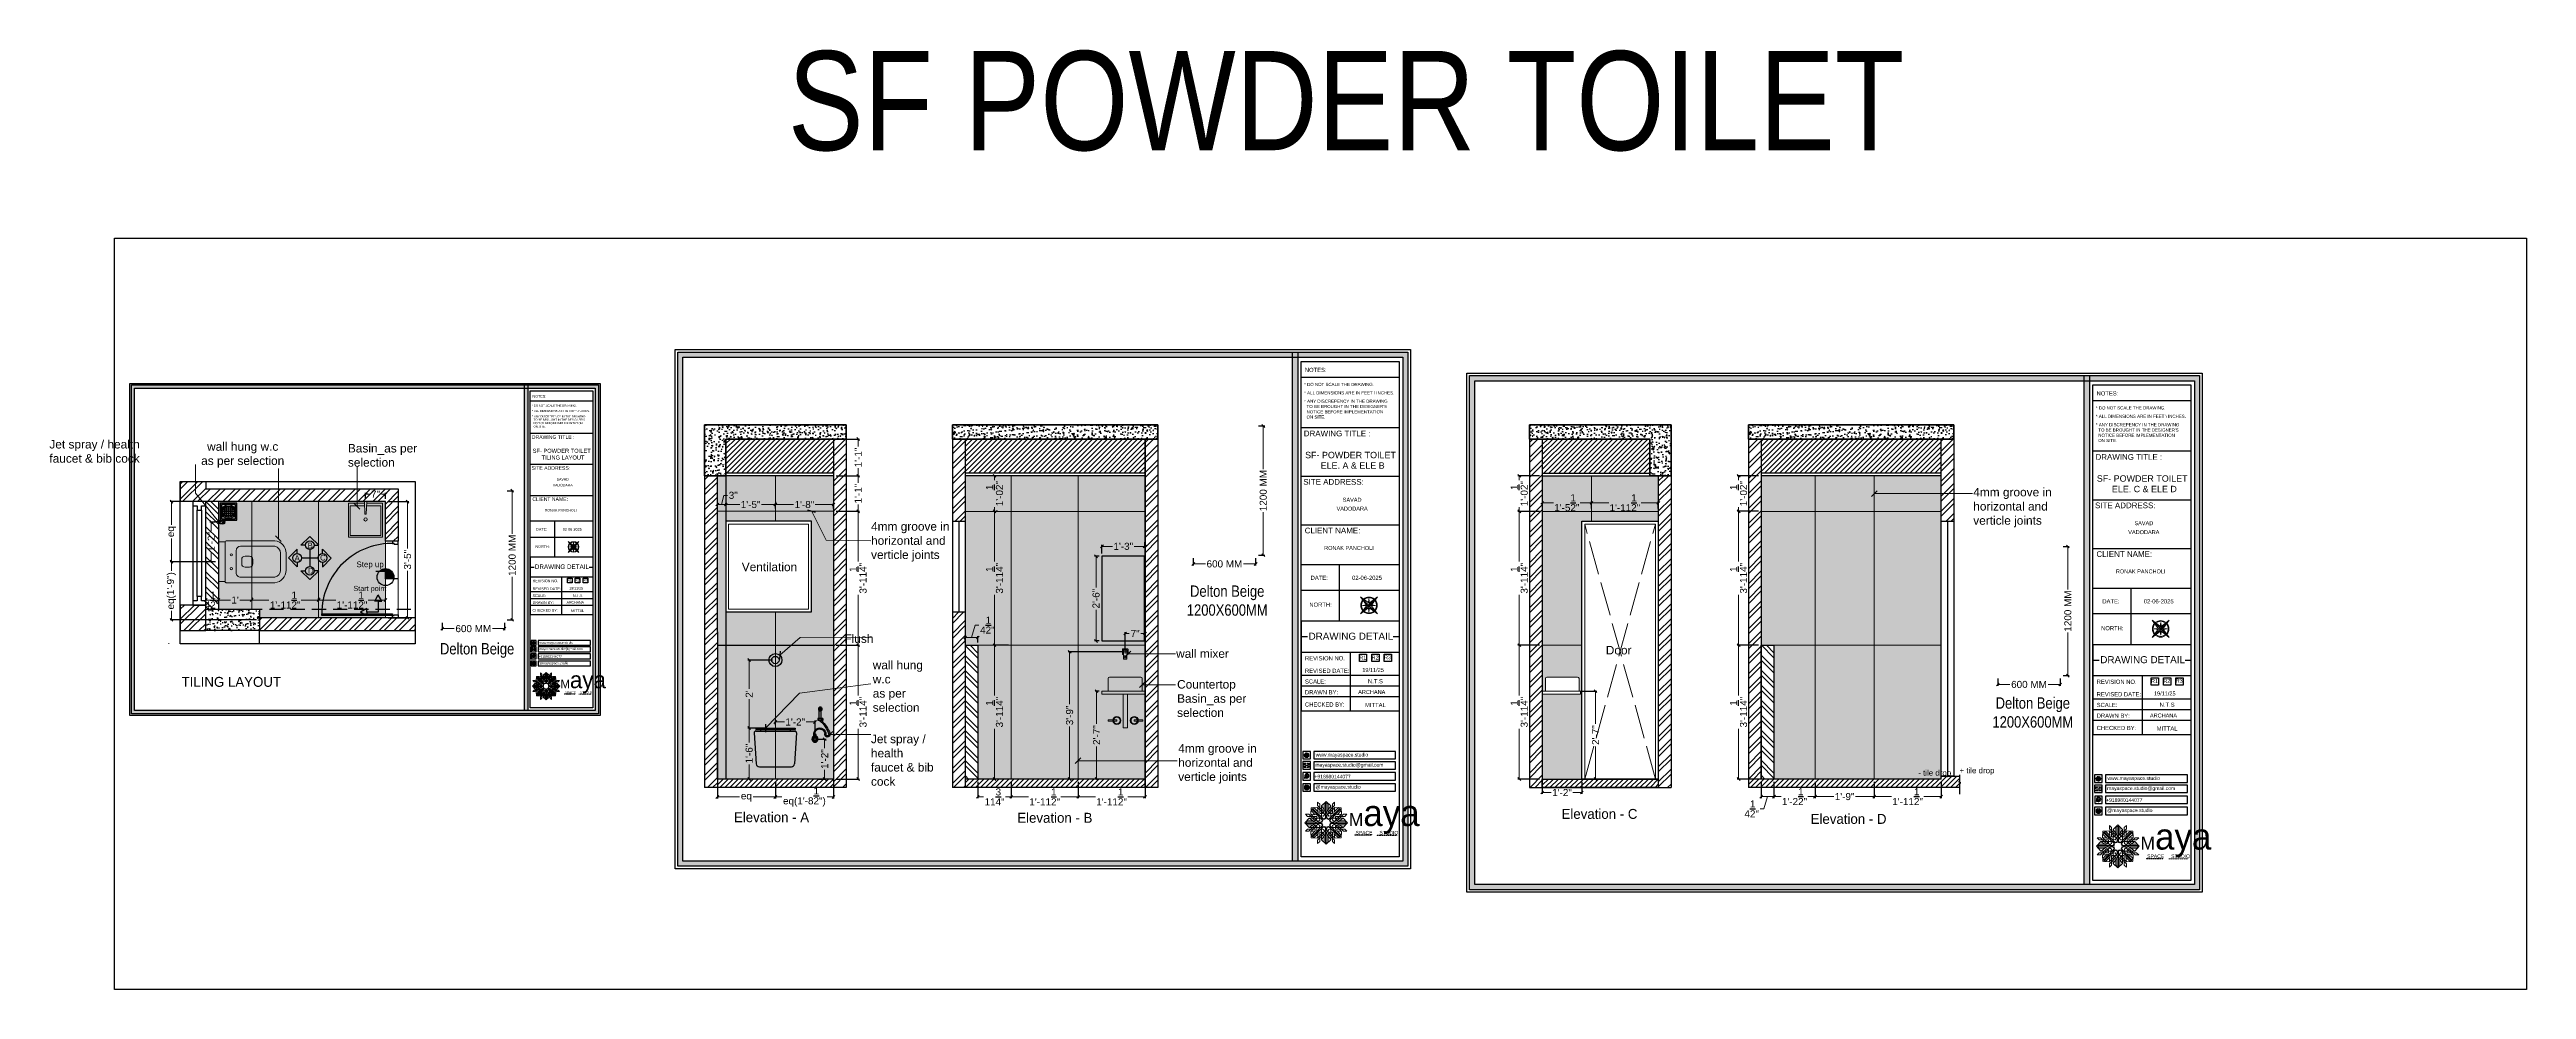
# Model space of a CAD drawing. Header units: millimetres. Extents: x 56222 to 3066687, y -650199 to -121287.
# Drawn here: x 148876 to 149751, y -184753 to -184421 of the extents above; entities that cross this region are included whole.
import ezdxf
from ezdxf.enums import TextEntityAlignment as Align

# ---------------------------------------------------------------- set-up
doc = ezdxf.new("R2010")
doc.units = ezdxf.units.MM
doc.header["$MEASUREMENT"] = 0
doc.header["$PDMODE"] = 35
for name, pattern in [('ACAD_ISO02W100', [15, 12, -3]), ('ACAD_ISO04W100', [30, 24, -3, 0, -3]), ('DASHEDX2', [1.5, 1, -0.5]), ('HIDDEN', [0.375, 0.25, -0.125])]:
    doc.linetypes.add(name, pattern=pattern)
doc.layers.get('Defpoints').update_dxf_attribs({"color": 220})
for name, color, linetype in [('AR HATCH-7', 7, 'Continuous'), ('SANIT', 232, 'Continuous'), ('WC-DET', 8, 'Continuous'), ('WIN', 250, 'Continuous')]:
    doc.layers.add(name, color=color, linetype=linetype)
for name, color, linetype, lineweight in [('BEAM', 160, 'HIDDEN', 25), ('COLUMN', 1, 'Continuous', 30), ('dim05', 1, 'Continuous', 13), ('Dimension', 10, 'DASHEDX2', 20), ('DIMENSIONS', 164, 'Continuous', 9), ('ELEC.', 5, 'Continuous', 20), ('Electrical', 84, 'Continuous', 30), ('ELEVATION', 250, 'Continuous', 9), ('FIRST FLOOR ( TEXT )', 7, 'Continuous', 9), ('Flooring', 253, 'Continuous', 30), ('FURNITURE', 32, 'Continuous', 9), ('INT-MISCELLENOUS', 250, 'Continuous', 0), ('LABALLING', 1, 'Continuous', 25), ('NAME PLATE', 7, 'Continuous', 25), ('sec. mark', 5, 'Continuous', 25), ('SECOND FLOOR', 7, 'Continuous', 9), ('SECOND FLOOR ( PLine )', 7, 'Continuous', 30), ('SECOND FLOOR ( TEXT )', 7, 'Continuous', 9), ('Text', 7, 'Continuous', 15), ('title block', 7, 'Continuous', 9), ('UTILITY', 48, 'Continuous', 9), ('wall', 7, 'Continuous', 30), ('XX~SLAB ( BEAM )~ ( DIM )', 7, 'Continuous', 9)]:
    doc.layers.add(name, color=color, linetype=linetype, lineweight=lineweight)
doc.layers.add('hatch', color=253, linetype='Continuous', lineweight=0, transparency=0.4)
doc.layers.add('XX~SLAB ( PLINE )', color=251, linetype='Continuous', plot=False)
doc.styles.add('Aerial', font='arial.ttf')
doc.styles.add('Arial', font='arial.ttf')
doc.styles.add("Cn_BT_0'-0", font='swissc.ttf')
doc.styles.add('DATE', font='swissc.ttf', dxfattribs={"height": 6.75})
doc.styles.add('KATHA', font='swissc.ttf')
doc.styles.get("Standard").update_dxf_attribs({"font": 'arial.ttf', "height": 6})
doc.dimstyles.new('ISO-25', dxfattribs={"dimtxt": 2.5, "dimasz": 1, "dimexe": 0.5, "dimexo": 1, "dimtad": 0, "dimdec": 1, "dimlunit": 4, "dimtxsty": 'Standard', "dimblk": 'OBLIQUE', "dimcen": 2.5, "dimclrd": 1, "dimclre": 1, "dimclrt": 5, "dimadec": 0, "dimazin": 0, "dimtfac": 1, "dimtdec": 1, "dimtmove": 0, "dimatfit": 3, "dimfxl": 1, "dimlwd": -1, "dimarcsym": 0})
doc.dimstyles.new('NEW ', dxfattribs={"dimtxt": 3, "dimasz": 2, "dimexe": 1, "dimexo": 1, "dimgap": 0.089996, "dimtad": 0, "dimtoh": 1, "dimzin": 3, "dimdsep": 46, "dimlunit": 4, "dimtxsty": 'Aerial', "dimblk": 'OBLIQUE', "dimcen": 0.089996, "dimdle": 1, "dimclrd": 252, "dimclre": 252, "dimclrt": 7, "dimadec": 0, "dimazin": 1, "dimtfac": 1, "dimtdec": 0, "dimtofl": 0, "dimtmove": 1, "dimatfit": 3, "dimldrblk": 'OBLIQUE', "dimfxl": 1, "dimtolj": 1, "dimtzin": 0, "dimlwd": 5, "dimlwe": 5, "dimarcsym": 0})
pattern_1 = [(45, (197.9044, 8.5273), (-2.65165043, 2.65165043), []), (45, (199.672, 8.5273), (-2.65165043, 2.65165043), [])]
pattern_2 = [(45, (12.528, 66.737), (-2.65165043, 2.65165043), []), (45, (14.2958, 66.737), (-2.65165043, 2.65165043), [])]
pattern_3 = [(50, (5.8012, 66.7368), (0.7172601826, -0.062752135), [0.075, -0.825]), (355, (5.8012, 66.7368), (-0.1387513336, 0.7521921337), [0.06, -0.66]), (100.45144446, (5.861, 66.7316), (0.5785088467, 0.689439991), [0.063740192, -0.701142112]), (46.1842, (5.8012, 66.9368), (1.0672413307, -0.1655192808), [0.1125, -1.2375]), (96.6356355, (5.8901, 66.923), (0.9346619457, 0.974118601), [0.095610342, -1.05171376]), (351.184164, (5.8012, 66.9368), (0.934661945, 0.9741186003), [0.09, -0.990000001]), (21, (5.9012, 66.8868), (0.5969070521, -0.4026188907), [0.075, -0.825]), (326, (5.9012, 66.8868), (0.243315332, 0.725150045), [0.06, -0.66]), (71.45144474, (5.95094, 66.8533), (0.8402223767, 0.3225311528), [0.06374019, -0.701142112]), (37.5, (5.8012, 66.73682), (0.01215985532, 0.33289385383), [0, -0.652, 0, -0.67, 0, -0.6625]), (7.5, (5.8012, 66.73682), (0.26306953744, 0.3944117119), [0, -0.382, 0, -0.637, 0, -0.2525]), (327.5, (5.5782, 66.73682), (0.53382243617, -0.02255487173), [0, -0.25, 0, -0.78, 0, -1.035]), (317.5, (5.4782, 66.73682), (0.5831861693, 0.1001049823), [0, -0.325, 0, -0.518, 0, -0.735])]

# ---------------------------------------------------------------- blocks, each defined once
blk = doc.blocks.new('FSFSF')
at = {"color": 42, "lineweight": 5, "true_color": 0xe0ac11}
for p, q in [((28591.6, 127.4), (28587.2, 122.7)), ((28587.7, 131.2), (28591.1, 131.2)), ((28589.8, 129.1), (28587.7, 131.2)), ((28589, 123.3), (28589, 124.7)), ((28589, 124.7), (28595.4, 124.7)), ((28589.8, 129.1), (28599.3, 129.1)), ((28597.5, 124.8), (28591.1, 131.2)), ((28604.7, 127.4), (28591.6, 127.4)), ((28591.6, 127.4), (28598.2, 122.7)), ((28593.2, 131.5), (28593.5, 137.7)), ((28593.2, 131.5), (28601.7, 122.7)), ((28601.2, 130.2), (28593.2, 131.5)), ((28593.4, 135), (28594.6, 136.1)), ((28593.4, 135), (28597.6, 130.8)), ((28599.8, 138.1), (28593.5, 137.7)), ((28595.1, 136.7), (28594.5, 136.7)), ((28594.6, 136.1), (28594.6, 136.7)), ((28605.2, 125), (28594.6, 136.1)), ((28596.2, 137.9), (28595.1, 136.7)), ((28606.3, 126.1), (28595.1, 136.7)), ((28596.2, 137.9), (28600.5, 133.6)), ((28597.5, 124.8), (28599.3, 126.5)), ((28602.1, 125.4), (28598.2, 122.7)), ((28599.3, 126.5), (28599.3, 129.1)), ((28599.8, 138.1), (28608.6, 129.6)), ((28601, 130), (28599.8, 138.1)), ((28600, 143.5), (28600, 140.2)), ((28602.1, 141.4), (28600, 143.5)), ((28606.5, 133.8), (28600, 140.2)), ((28605.9, 129.2), (28601, 130)), ((28602.1, 125.4), (28601.2, 130.2)), ((28602.1, 141.4), (28602.1, 132)), ((28604.7, 132), (28602.1, 132)), ((28605.2, 125), (28603, 122.7)), ((28603.7, 126.5), (28603.7, 127.4)), ((28604.7, 126.5), (28603.7, 126.5)), ((28603.9, 139.7), (28608.6, 144.1)), ((28603.9, 126.6), (28603.9, 139.7)), ((28603.9, 139.7), (28608.6, 133)), ((28604.7, 127.6), (28603.9, 127.6)), ((28607.9, 126.6), (28603.9, 126.6)), ((28606.5, 133.8), (28604.7, 132)), ((28604.7, 126.6), (28604.7, 127.6)), ((28604.7, 123.3), (28604.7, 127.4)), ((28605.9, 129.2), (28608.6, 133)), ((28606.3, 126.1), (28608.6, 128.3)), ((28607.9, 142.2), (28606.6, 142.2)), ((28606.6, 142.2), (28606.6, 135.8)), ((28607.9, 142.2), (28608.6, 142.8)), ((28607.9, 142.2), (28607.9, 126.6)), ((28607.9, 128.9), (28608.6, 129.6)), ((28607.9, 128.9), (28608.6, 128.3)), ((28613.3, 139.7), (28608.6, 144.1)), ((28609.3, 142.2), (28608.6, 142.8)), ((28613.3, 139.7), (28608.6, 133)), ((28617.4, 138.1), (28608.6, 129.6)), ((28611.3, 129.2), (28608.6, 133)), ((28609.3, 128.9), (28608.6, 129.6)), ((28609.3, 128.9), (28608.6, 128.3)), ((28610.9, 126.1), (28608.6, 128.3)), ((28609.3, 142.2), (28609.3, 126.6)), ((28609.3, 142.2), (28610.6, 142.2)), ((28609.3, 126.6), (28613.3, 126.6)), ((28610.6, 142.2), (28610.6, 135.8)), ((28610.7, 133.8), (28617.1, 140.2)), ((28610.7, 133.8), (28612.4, 132)), ((28610.9, 126.1), (28622, 136.7)), ((28611.3, 129.2), (28616.1, 130)), ((28612, 125), (28622.6, 136.1)), ((28612, 125), (28614.2, 122.7)), ((28612.4, 132), (28615, 132)), ((28612.5, 126.6), (28612.5, 127.6)), ((28612.5, 127.6), (28613.3, 127.6)), ((28612.5, 123.3), (28612.5, 127.4)), ((28612.5, 127.4), (28625.6, 127.4)), ((28612.5, 126.5), (28613.5, 126.5)), ((28613.3, 126.6), (28613.3, 139.7)), ((28613.5, 126.5), (28613.5, 127.4)), ((28615, 141.4), (28617.1, 143.5)), ((28615, 141.4), (28615, 132)), ((28615.1, 125.4), (28615.9, 130.2)), ((28615.1, 125.4), (28619, 122.7)), ((28624, 131.5), (28615.5, 122.7)), ((28615.9, 130.2), (28624, 131.5)), ((28616.1, 130), (28617.4, 138.1)), ((28620.9, 137.9), (28616.7, 133.6)), ((28617.1, 143.5), (28617.1, 140.2)), ((28617.4, 138.1), (28623.6, 137.7)), ((28627.3, 129.1), (28617.9, 129.1)), ((28617.9, 126.5), (28617.9, 129.1)), ((28619.7, 124.8), (28617.9, 126.5)), ((28625.6, 127.4), (28619, 122.7)), ((28623.8, 135), (28619.6, 130.8)), ((28619.7, 124.8), (28626.1, 131.2)), ((28620.9, 137.9), (28622, 136.7)), ((28628.2, 124.7), (28621.8, 124.7)), ((28622, 136.7), (28622.6, 136.7)), ((28622.6, 136.1), (28622.6, 136.7)), ((28623.8, 135), (28622.6, 136.1)), ((28624, 131.5), (28623.6, 137.7)), ((28625.6, 127.4), (28630, 122.7)), ((28629.5, 131.2), (28626.1, 131.2)), ((28627.3, 129.1), (28629.5, 131.2)), ((28628.2, 123.3), (28628.2, 124.7)), ((28591.6, 117.9), (28587.2, 122.7)), ((28589.8, 116.2), (28587.7, 114.1)), ((28587.7, 114.1), (28591.1, 114.1)), ((28589, 123.3), (28588.4, 122.7)), ((28589, 122), (28588.4, 122.7)), ((28589, 123.3), (28604.7, 123.3)), ((28589, 122), (28604.7, 122)), ((28589, 122), (28589, 120.7)), ((28589, 120.7), (28595.4, 120.7)), ((28589.8, 116.2), (28599.3, 116.2)), ((28597.5, 120.5), (28591.1, 114.1)), ((28591.6, 117.9), (28598.2, 122.7)), ((28604.7, 117.9), (28591.6, 117.9)), ((28593.2, 113.9), (28601.7, 122.7)), ((28601.2, 115.1), (28593.2, 113.9)), ((28593.2, 113.9), (28593.5, 107.6)), ((28593.4, 110.3), (28597.6, 114.5)), ((28593.4, 110.3), (28594.6, 109.2)), ((28599.8, 107.2), (28593.5, 107.5)), ((28595.1, 108.5), (28594.5, 108.5)), ((28605.2, 120.4), (28594.6, 109.2)), ((28594.6, 109.2), (28594.6, 108.6)), ((28606.3, 119.1), (28595.1, 108.5)), ((28596.2, 107.4), (28595.1, 108.5)), ((28596.2, 107.4), (28600.5, 111.6)), ((28597.5, 120.5), (28599.3, 118.8)), ((28602.1, 119.9), (28598.2, 122.7)), ((28599.3, 118.8), (28599.3, 116.2)), ((28599.8, 107.2), (28608.6, 115.7)), ((28601, 115.2), (28599.8, 107.2)), ((28606.5, 111.5), (28600, 105.1)), ((28600, 101.7), (28600, 105.1)), ((28602.1, 103.8), (28600, 101.7)), ((28605.9, 116), (28601, 115.2)), ((28602.1, 119.9), (28601.2, 115.1)), ((28602.3, 123.3), (28601.7, 122.7)), ((28602.3, 122), (28601.7, 122.7)), ((28602.1, 103.8), (28602.1, 113.3)), ((28604.7, 113.3), (28602.1, 113.3)), ((28602.3, 123.3), (28603, 122.7)), ((28602.3, 122), (28603, 122.7)), ((28605.2, 120.4), (28603, 122.7)), ((28604.7, 118.8), (28603.7, 118.8)), ((28603.7, 118.8), (28603.7, 117.9)), ((28607.9, 118.6), (28603.9, 118.6)), ((28603.9, 118.6), (28603.9, 105.5)), ((28604.7, 117.7), (28603.9, 117.7)), ((28603.9, 105.5), (28608.6, 112.2)), ((28603.9, 105.5), (28608.6, 101.1)), ((28604.7, 122), (28604.7, 117.9)), ((28604.7, 118.6), (28604.7, 117.7)), ((28606.5, 111.5), (28604.7, 113.3)), ((28605.9, 116), (28608.6, 112.2)), ((28606.3, 119.1), (28608.6, 117)), ((28606.6, 103), (28606.6, 109.4)), ((28607.9, 103), (28606.6, 103)), ((28607.9, 103), (28607.9, 118.6)), ((28607.9, 116.3), (28608.6, 117)), ((28607.9, 116.3), (28608.6, 115.7)), ((28607.9, 103), (28608.6, 102.4)), ((28610.9, 119.1), (28608.6, 117)), ((28609.3, 116.3), (28608.6, 117)), ((28609.3, 116.3), (28608.6, 115.7)), ((28611.3, 116), (28608.6, 112.2)), ((28617.4, 107.2), (28608.6, 115.7)), ((28613.3, 105.5), (28608.6, 112.2)), ((28613.3, 105.5), (28608.6, 101.1)), ((28609.3, 103), (28608.6, 102.4)), ((28609.3, 118.6), (28613.3, 118.6)), ((28609.3, 103), (28609.3, 118.6)), ((28609.3, 103), (28610.6, 103)), ((28610.6, 103), (28610.6, 109.4)), ((28610.7, 111.5), (28612.4, 113.3)), ((28610.7, 111.5), (28617.1, 105.1)), ((28610.9, 119.1), (28622, 108.5)), ((28611.3, 116), (28616.1, 115.2)), ((28612, 120.4), (28614.2, 122.7)), ((28612, 120.4), (28622.6, 109.2)), ((28612.4, 113.3), (28615, 113.3)), ((28628.2, 123.3), (28612.5, 123.3)), ((28612.5, 122), (28612.5, 117.9)), ((28628.2, 122), (28612.5, 122)), ((28612.5, 118.8), (28613.5, 118.8)), ((28612.5, 118.6), (28612.5, 117.7)), ((28612.5, 117.9), (28625.6, 117.9)), ((28612.5, 117.7), (28613.3, 117.7)), ((28613.3, 118.6), (28613.3, 105.5)), ((28613.5, 118.8), (28613.5, 117.9)), ((28614.9, 123.3), (28614.2, 122.7)), ((28614.9, 122), (28614.2, 122.7)), ((28614.9, 123.3), (28615.5, 122.7)), ((28614.9, 122), (28615.5, 122.7)), ((28615, 103.8), (28615, 113.3)), ((28615, 103.8), (28617.1, 101.7)), ((28615.1, 119.9), (28619, 122.7)), ((28615.1, 119.9), (28615.9, 115.1)), ((28624, 113.9), (28615.5, 122.7)), ((28615.9, 115.1), (28624, 113.9)), ((28616.1, 115.2), (28617.4, 107.2)), ((28620.9, 107.4), (28616.7, 111.6)), ((28617.1, 101.7), (28617.1, 105.1)), ((28617.4, 107.2), (28623.6, 107.5)), ((28619.7, 120.5), (28617.9, 118.8)), ((28617.9, 118.8), (28617.9, 116.2)), ((28627.3, 116.2), (28617.9, 116.2)), ((28625.6, 117.9), (28619, 122.7)), ((28623.8, 110.3), (28619.6, 114.5)), ((28619.7, 120.5), (28626.1, 114.1)), ((28620.9, 107.4), (28622, 108.5)), ((28628.2, 120.7), (28621.8, 120.7)), ((28622, 108.5), (28622.6, 108.5)), ((28623.8, 110.3), (28622.6, 109.2)), ((28622.6, 109.2), (28622.6, 108.6)), ((28624, 113.9), (28623.6, 107.6)), ((28625.6, 117.9), (28630, 122.7)), ((28629.5, 114.1), (28626.1, 114.1)), ((28627.3, 116.2), (28629.5, 114.1)), ((28628.2, 123.3), (28628.8, 122.7)), ((28628.2, 122), (28628.8, 122.7)), ((28628.2, 122), (28628.2, 120.7))]:
    blk.add_line(p, q, dxfattribs=at)
blk = doc.blocks.new('hgwg')
at = {"layer": 'Dimension', "true_color": 0xd39e00}
h = blk.add_hatch(color=42, dxfattribs=at)
h.dxf.hatch_style = 1
h.paths.add_polyline_path([(27505.7, 45.1), (27494.3, 45.1), (27494.3, 44.9), (27505.7, 44.9)])
h = blk.add_hatch(color=42, dxfattribs=at)
h.dxf.hatch_style = 1
h.paths.add_polyline_path([(27523.3, 44.9), (27509.7, 44.9), (27509.7, 44.8), (27523.3, 44.8)])
at = {"layer": 'Dimension', "color": 42, "true_color": 0xd39e00}
for p, q in [((27494.3, 45.1), (27505.7, 45.1)), ((27494.3, 44.9), (27494.3, 45.1)), ((27494.3, 44.9), (27505.7, 44.9)), ((27505.7, 45.1), (27505.7, 44.9)), ((27509.7, 44.9), (27523.3, 44.9)), ((27509.7, 44.9), (27509.7, 44.8)), ((27509.7, 44.8), (27523.3, 44.8)), ((27523.3, 44.8), (27523.3, 44.9))]:
    blk.add_line(p, q, dxfattribs=at)
at = {"layer": 'Dimension', "color": 42, "true_color": 0xd39e00, "attachment_point": 1}
for s, width, insert, char_height in [('{\\fCinzel|b0|i0|c0|p2;\\H1.5x;M\\fAmsterdam One|b0|i0|c0|p2;\\H2x;aya}', 85.328, (27490.2, 69.2), 6), ('{\\fCinzel|b0|i0|c0|p2;SPACE     STUDIO}', 66.129, (27494.8, 47.9), 2.5)]:
    blk.add_mtext_dynamic_manual_height_columns(s, width=width, gutter_width=30, heights=[0], dxfattribs=dict(at, insert=insert, char_height=char_height))
blk = doc.blocks.new('QEGW4TG')
at = {"layer": 'Dimension', "true_color": 0x000000}
h = blk.add_hatch(color=18, dxfattribs=at)
h.dxf.hatch_style = 1
h.paths.add_polyline_path([(2.7, 1.9, 0.170513), (2.9, 2, 0.190337), (3.1, 2.2, 0.316231), (3.1, 2.3), (2.8, 2.4, 0.273721), (2.7, 2.3, 0.040749), (2.6, 2.3, -0.441282), (2.5, 2.2, -0.11828), (2.1, 2.6, -0.441282), (2.1, 2.7, 0.040749), (2.1, 2.8, 0.290083), (2.1, 2.9), (2, 3.2, 0.316231), (1.9, 3.2, 0.190337), (1.7, 3, 0.170513), (1.7, 2.7, 0.252784)], flags=0)
h.paths.add_polyline_path([(1.2, 2), (1, 1.3, 0.550912), (1.1, 1.2), (1.8, 1.4, 6.344125)])
h.paths.add_polyline_path([(1.8, 1.7), (1.4, 1.6), (1.5, 2, -9.071339)], flags=16)
h.paths.add_polyline_path([(3.1, 2.2, -0.17811), (2.9, 2, -0.170513), (2.7, 1.9, -0.252784), (1.7, 2.7, -0.170513), (1.7, 3, -0.17811), (1.9, 3.2, -0.370089), (2, 3.2), (2.1, 2.9, -0.307185), (2.1, 2.8, -0.041087), (2.1, 2.7, 0.321676), (2.1, 2.7, 0.126524), (2.6, 2.2, 0.312216), (2.6, 2.3, -0.041087), (2.7, 2.3, -0.290673), (2.8, 2.4), (3.1, 2.3, -0.370089)], flags=0)
h = blk.add_hatch(color=18, dxfattribs=at)
h.dxf.hatch_style = 1
h.paths.add_polyline_path([(2.8, 2.4, 0.273721), (2.7, 2.3, 0.040749), (2.6, 2.3, -0.441282), (2.5, 2.2, -0.11828), (2.1, 2.6, -0.441282), (2.1, 2.7, 0.040749), (2.1, 2.8, 0.290083), (2.1, 2.9), (2, 3.2, 0.316231), (1.9, 3.2, 0.190337), (1.7, 3, 0.170513), (1.7, 2.7, 0.252784), (2.7, 1.9, 0.170513), (2.9, 2, 0.190337), (3.1, 2.2, 0.316231), (3.1, 2.3)])
for p, q in [((1.2, 2), (1, 1.3)), ((1.1, 1.2), (1.8, 1.4)), ((1.5, 2), (1.4, 1.6)), ((1.4, 1.6), (1.8, 1.7)), ((2, 3.2), (2.1, 2.9)), ((3.1, 2.3), (2.8, 2.4))]:
    blk.add_line(p, q)
blk.add_lwpolyline([(0, 0), (4.7, 0), (4.7, 4.7), (0, 4.7)], close=True)
for centre, radius, start, end in [((1.1, 1.3), 0.0598, 164.8483, 282.1458), ((2.4, 2.6), 1.34, 241.4727, 205.6422), ((2.4, 2.6), 1.04, 235.9962, 210.8333), ((2.1, 2.9), 0.364, 118.9685, 159.3648), ((2.1, 2.9), 0.39, 159.7007, 198.4072), ((3, 3.2), 1.33, 201.4218, 258.1669), ((1.9, 3.1), 0.0896, 41.8985, 123.1344), ((2.1, 2.7), 0.066, 135.9932, 224.8892), ((2, 2.9), 0.104, 320.3924, 28.6971), ((1.7, 3.2), 0.586, 312.4617, 321.8728), ((3.1, 3.4), 1.31, 216.5455, 243.5279), ((2.6, 2.3), 0.066, 234.2482, 323.1441), ((3.1, 1.9), 0.586, 137.2645, 146.6756), ((2.8, 2.3), 0.104, 70.4402, 138.745), ((2.8, 2.3), 0.39, 260.7301, 299.4366), ((2.8, 2.3), 0.364, 299.7725, 340.1688), ((3, 2.2), 0.0896, 336.0029, 57.2388)]:
    blk.add_arc(centre, radius, start, end)
blk = doc.blocks.new('ASGERG')
at = {"layer": 'Dimension', "true_color": 0x000000}
h = blk.add_hatch(color=18, dxfattribs=at)
h.dxf.hatch_style = 1
h.paths.add_polyline_path([(1, 1.7, 0.353872), (1.7, 1), (3, 1, 0.353872), (3.7, 1.7), (3.7, 3, 0.353872), (3, 3.7), (1.7, 3.7, 0.353872), (1, 3)])
h.paths.add_polyline_path([(1.3, 3, -0.353872), (1.7, 3.4), (2.9, 3.4, -0.353872), (3.4, 3), (3.4, 1.7, -0.353872), (2.9, 1.3), (1.7, 1.3, -0.353872), (1.3, 1.7)], flags=16)
h.paths.add_polyline_path([(3, 2.3, -1), (1.6, 2.3, -1)], flags=0)
h.paths.add_polyline_path([(2.7, 2.3, -1), (1.9, 2.3, -1)], flags=0)
h.paths.add_polyline_path([(2.9, 3, -1), (3.2, 3, -1)], flags=0)
h.paths.add_polyline_path([(1.6, 2.3, 1), (3, 2.3, 1)], flags=0)
h = blk.add_hatch(color=18, dxfattribs=at)
h.dxf.hatch_style = 1
h.paths.add_polyline_path([(1.6, 2.3, 1), (3, 2.3, 1)])
h.paths.add_polyline_path([(2.7, 2.3, -1), (1.9, 2.3, -1)], flags=16)
h = blk.add_hatch(color=18, dxfattribs=at)
h.dxf.hatch_style = 1
h.paths.add_polyline_path([(3.2, 3, 1), (2.9, 3, 1)])
for p, q in [((1, 3), (1, 1.7)), ((1.3, 3), (1.3, 1.7)), ((1.7, 3.7), (3, 3.7)), ((2.9, 3.4), (1.7, 3.4)), ((2.9, 1.3), (1.7, 1.3)), ((1.7, 1), (3, 1)), ((3.4, 3), (3.4, 1.7)), ((3.7, 3), (3.7, 1.7))]:
    blk.add_line(p, q)
blk.add_lwpolyline([(0, 0), (4.7, 0), (4.7, 4.7), (0, 4.7)], close=True)
for centre, radius in [((2.3, 2.3), 0.694), ((2.3, 2.3), 0.414), ((3, 3), 0.168)]:
    blk.add_circle(centre, radius)
for centre, radius, start, end in [((1.8, 2.9), 0.778, 94.8631, 172.8127), ((1.8, 1.8), 0.778, 187.1873, 265.1369), ((1.8, 2.9), 0.491, 94.8631, 172.8127), ((1.8, 1.8), 0.491, 187.1873, 265.1369), ((2.9, 2.9), 0.491, 7.1873, 85.1369), ((2.9, 1.8), 0.491, 274.8631, 352.8127), ((2.9, 2.9), 0.778, 7.1873, 85.1369), ((2.9, 1.8), 0.778, 274.8631, 352.8127)]:
    blk.add_arc(centre, radius, start, end)
blk = doc.blocks.new('ETYETE')
at = {"layer": 'Dimension', "true_color": 0x000000}
h = blk.add_hatch(color=18, dxfattribs=at)
h.dxf.hatch_style = 1
h.paths.add_polyline_path([(3.8, 1.1, 0.414214), (4.1, 1.5), (4.1, 3.3, 0.414214), (3.8, 3.7), (0.9, 3.7, 0.414214), (0.6, 3.3), (0.6, 1.5, 0.414214), (0.9, 1.1)])
h.paths.add_polyline_path([(2.6, 2.2), (3.9, 1.3, -0.198912), (3.8, 1.3), (0.9, 1.3, -0.198912), (0.8, 1.3), (2.1, 2.2), (2.3, 2)], flags=16)
h.paths.add_polyline_path([(2.3, 2.2), (0.9, 3.5, -0.028783), (0.9, 3.5), (3.8, 3.5, -0.028783), (3.8, 3.5)], flags=16)
h.paths.add_polyline_path([(2.7, 2.3), (3.9, 3.5, -0.202482), (4, 3.3), (4, 1.5, -0.043076), (4, 1.5)], flags=16)
h.paths.add_polyline_path([(2, 2.3), (0.7, 1.5, -0.043076), (0.7, 1.5), (0.7, 3.3, -0.202482), (0.8, 3.5)], flags=16)
blk.add_lwpolyline([(0, 0), (4.7, 0), (4.7, 4.7), (0, 4.7)], close=True)
at = {"layer": 'Dimension', "color": 18, "true_color": 0x000000}
for p, q in [((0.6, 3.3), (0.6, 1.5)), ((0.7, 3.3), (0.7, 1.5)), ((0.7, 1.5), (2, 2.3)), ((0.8, 3.5), (2, 2.3)), ((0.8, 1.3), (2.1, 2.2)), ((0.9, 3.7), (3.8, 3.7)), ((0.9, 3.5), (3.8, 3.5)), ((0.9, 3.5), (2.3, 2.2)), ((0.9, 1.3), (3.8, 1.3)), ((0.9, 1.1), (3.8, 1.1)), ((2.1, 2.2), (2.3, 2)), ((2.3, 2.2), (3.8, 3.5)), ((2.3, 2), (2.6, 2.2)), ((3.9, 1.3), (2.6, 2.2)), ((2.7, 2.3), (3.9, 3.5)), ((4, 1.5), (2.7, 2.3)), ((4, 3.3), (4, 1.5)), ((4.1, 3.3), (4.1, 1.5))]:
    blk.add_line(p, q, dxfattribs=at)
for centre, radius, start, end in [((0.9, 3.3), 0.358, 90, 180), ((0.9, 1.5), 0.358, 180, 270), ((0.9, 3.3), 0.224, 134.2136, 180), ((0.9, 1.5), 0.224, 180, 189.8662), ((0.9, 1.5), 0.224, 225, 270), ((0.9, 3.3), 0.224, 90, 96.5948), ((3.8, 3.3), 0.358, 0, 90), ((3.8, 3.3), 0.224, 83.4052, 90), ((3.8, 1.5), 0.358, 270, 0), ((3.8, 1.5), 0.224, 270, 315), ((3.8, 3.3), 0.224, 0, 45.7864), ((3.8, 1.5), 0.224, 350.1338, 0)]:
    blk.add_arc(centre, radius, start, end, dxfattribs=at)
blk = doc.blocks.new('DTGWEGEARG')
at = {"layer": 'Dimension', "true_color": 0x000000}
h = blk.add_hatch(color=18, dxfattribs=at)
h.dxf.hatch_style = 1
h.paths.add_polyline_path([(3.8, 2.3, 1), (0.8, 2.3, 1)])
h.paths.add_polyline_path([(2.5, 1, 0.105795), (3, 1.6, -0.055205), (3.3, 1.4, -0.169822)], flags=16)
h.paths.add_polyline_path([(2.4, 1.1), (2.4, 1.7, -0.058279), (2.8, 1.6, -0.103353)], flags=16)
h.paths.add_polyline_path([(2.3, 1.1, -0.101741), (1.9, 1.6, -0.057171), (2.3, 1.7)], flags=16)
h.paths.add_polyline_path([(2.2, 1, -0.169822), (1.4, 1.4, -0.055205), (1.7, 1.6, 0.105795)], flags=16)
h.paths.add_polyline_path([(3, 1.7, 0.081336), (3.1, 2.3), (3.7, 2.3, -0.152069), (3.4, 1.5, 0.05687)], flags=16)
h.paths.add_polyline_path([(2.9, 1.8, 0.061945), (2.4, 1.8), (2.4, 2.3), (3, 2.3, -0.081344)], flags=16)
h.paths.add_polyline_path([(2.3, 1.8, 0.060923), (1.8, 1.8, -0.081344), (1.7, 2.3), (2.3, 2.3)], flags=16)
h.paths.add_polyline_path([(1.7, 1.7, 0.05687), (1.3, 1.5, -0.152069), (1, 2.3), (1.5, 2.3, 0.081336)], flags=16)
h.paths.add_polyline_path([(2.4, 2.4), (2.4, 2.8, 0.061945), (2.9, 2.9, -0.080009), (3, 2.4)], flags=16)
h.paths.add_polyline_path([(3.1, 2.4, 0.080116), (3, 3, 0.05687), (3.4, 3.2, 0.028258), (3.3, 3.3, -0.055205), (3, 3.1, 0.105795), (2.5, 3.7, -0.36029), (3.7, 2.4)], flags=16)
h.paths.add_polyline_path([(2.3, 2.4), (1.7, 2.4, -0.080009), (1.8, 2.9, 0.060923), (2.3, 2.8)], flags=16)
h.paths.add_polyline_path([(1.5, 2.4), (1, 2.4, -0.150466), (1.3, 3.2, 0.05687), (1.7, 3, 0.080116)], flags=16)
h.paths.add_polyline_path([(2.4, 3), (2.4, 3.6, -0.103353), (2.8, 3, -0.058279)], flags=16)
h.paths.add_polyline_path([(2.3, 3, -0.057171), (1.9, 3, -0.101741), (2.3, 3.5)], flags=16)
h.paths.add_polyline_path([(1.7, 3.1, -0.055205), (1.4, 3.3, -0.169822), (2.2, 3.7, 0.105795)], flags=16)
blk.add_lwpolyline([(0, 0), (4.7, 0), (4.7, 4.7), (0, 4.7)], close=True)
at = {"layer": 'Dimension', "color": 18, "true_color": 0x000000}
for p, q in [((1, 2.4), (1.5, 2.4)), ((1, 2.3), (1.5, 2.3)), ((1.7, 2.4), (2.3, 2.4)), ((1.7, 2.3), (2.3, 2.3)), ((2.3, 3.5), (2.3, 3)), ((2.3, 2.8), (2.3, 2.4)), ((2.3, 2.3), (2.3, 1.8)), ((2.3, 1.7), (2.3, 1.1)), ((2.4, 3.6), (2.4, 3)), ((2.4, 2.8), (2.4, 2.4)), ((2.4, 2.4), (3, 2.4)), ((2.4, 2.3), (3, 2.3)), ((2.4, 2.3), (2.4, 1.8)), ((2.4, 1.7), (2.4, 1.1)), ((3.1, 2.4), (3.7, 2.4)), ((3.1, 2.3), (3.7, 2.3))]:
    blk.add_line(p, q, dxfattribs=at)
blk.add_circle((2.3, 2.3), 1.49, dxfattribs=at)
for centre, radius, start, end in [((2.3, 2.3), 1.34, 142.3819, 176.6093), ((2.3, 2.3), 1.34, 183.0315, 217.6181), ((2.3, 4.7), 1.9, 236.1399, 249.1595), ((2.3, -0.1), 1.9, 110.8405, 123.8601), ((2.3, 2.3), 1.34, 97.3549, 135.9073), ((2.3, 4.7), 1.75, 236.7417, 249.3811), ((2.3, -0.1), 1.75, 110.6189, 123.2583), ((2.3, 2.3), 1.34, 224.0927, 262.6451), ((3.3, 2.3), 1.73, 159.0567, 177.3789), ((3.3, 2.3), 1.73, 182.3435, 200.9433), ((3.3, 2.3), 1.73, 129.9301, 154.0867), ((3.3, 2.3), 1.58, 158.8325, 177.1302), ((3.3, 2.3), 1.58, 182.5658, 201.1675), ((3.3, 2.3), 1.73, 205.9133, 230.0699), ((2.3, 4.7), 1.9, 253.6799, 267.6253), ((2.3, -0.1), 1.9, 92.3747, 106.3201), ((3.3, 2.3), 1.58, 130.1073, 153.3446), ((2.3, 4.7), 1.75, 254.3336, 267.422), ((2.3, -0.1), 1.75, 92.578, 105.6664), ((3.3, 2.3), 1.58, 206.6554, 229.8927), ((1.4, 2.3), 1.58, 26.6554, 50.2584), ((2.3, 4.7), 1.75, 272.3248, 285.6664), ((2.3, 4.7), 1.9, 272.1415, 286.3201), ((2.3, -0.1), 1.9, 73.6799, 87.8585), ((2.3, -0.1), 1.75, 74.3336, 87.6752), ((1.4, 2.3), 1.58, 309.7416, 333.3446), ((2.3, 2.3), 1.34, 3.3907, 82.6451), ((1.4, 2.3), 1.73, 25.9133, 50.0699), ((1.4, 2.3), 1.73, 309.9301, 334.0867), ((2.3, 2.3), 1.34, 277.3549, 315.9073), ((1.4, 2.3), 1.58, 2.8698, 21.1675), ((1.4, 2.3), 1.58, 338.8325, 357.4342), ((2.3, 4.7), 1.75, 290.6189, 303.2583), ((2.3, 4.7), 1.9, 290.8405, 303.8601), ((1.4, 2.3), 1.73, 2.6211, 20.9433), ((1.4, 2.3), 1.73, 339.0567, 357.6565), ((2.3, -0.1), 1.9, 56.1399, 69.1595), ((2.3, -0.1), 1.75, 56.7417, 69.3811), ((2.3, 2.3), 1.34, 322.3819, 356.9685)]:
    blk.add_arc(centre, radius, start, end, dxfattribs=at)
blk = doc.blocks.new('4t')
at = {"transparency": 33554607}
h = blk.add_hatch(color=1, dxfattribs=at)
h.dxf.hatch_style = 1
h.paths.add_polyline_path([(45531.3, -35822.3), (45529.2, -35821.8), (45528.1, -35837)])
h = blk.add_hatch(color=1, dxfattribs=at)
h.dxf.hatch_style = 1
h.paths.add_polyline_path([(45533.4, -35822.8), (45531.3, -35822.3), (45528.1, -35837)])
h = blk.add_hatch(color=1, dxfattribs=at)
h.dxf.hatch_style = 1
h.paths.add_polyline_path([(45531.8, -35820.2), (45529.2, -35821.8), (45531.3, -35822.3)])
h = blk.add_hatch(color=1, dxfattribs=at)
h.dxf.hatch_style = 1
h.paths.add_polyline_path([(45531.8, -35820.2), (45531.3, -35822.3), (45533.4, -35822.8)])
at = {"layer": 'title block', "color": 7, "lineweight": 9}
for p, q in [((45530.2, -35817.6), (45515, -35816.5)), ((45515, -35816.5), (45529.2, -35821.8)), ((45515, -35816.5), (45531.8, -35820.2)), ((45530.5, -35816.7), (45526.9, -35812.5)), ((45526.9, -35812.5), (45529.2, -35817.5)), ((45535.5, -35803.4), (45530.2, -35817.6)), ((45535.5, -35803.4), (45531.8, -35820.2)), ((45534.4, -35818.5), (45535.5, -35803.4)), ((45539.5, -35815.3), (45534.4, -35817.6)), ((45535.3, -35818.9), (45539.5, -35815.3)), ((45528.3, -35821.5), (45524.1, -35825.1)), ((45524.1, -35825.1), (45529.2, -35822.8)), ((45531.8, -35820.2), (45528.1, -35837)), ((45529.2, -35821.8), (45528.1, -35837)), ((45528.1, -35837), (45533.4, -35822.8)), ((45531.8, -35820.2), (45529.2, -35821.8)), ((45531.8, -35820.2), (45530.2, -35817.6)), ((45534.4, -35818.5), (45531.8, -35820.2)), ((45533.4, -35822.8), (45531.8, -35820.2)), ((45531.8, -35820.2), (45548.6, -35823.9)), ((45533.1, -35823.7), (45536.7, -35827.9)), ((45533.4, -35822.8), (45548.6, -35823.9)), ((45548.6, -35823.9), (45534.4, -35818.5)), ((45536.7, -35827.9), (45534.4, -35822.8))]:
    blk.add_line(p, q, dxfattribs=at)
for radius, start, end in [(11.8, 81.36, 163.7665), (10.8, 82.4286, 162.6979), (10.8, 352.4286, 72.6979), (11.8, 351.36, 73.7665), (11.8, 171.36, 253.7665), (10.8, 172.4286, 252.6979), (11.8, 261.36, 343.7665), (10.8, 262.4286, 342.6979)]:
    blk.add_arc((45531.8, -35820.2), radius, start, end, dxfattribs=at)
blk = doc.blocks.new('sda sdasd')
at = {"ltscale": 0.25, "true_color": 0xffffff}
h = blk.add_hatch(color=7, dxfattribs=at)
h.dxf.hatch_style = 1
h.paths.add_polyline_path([(46521.76, -32072.17, 0.433848), (46521.2, -32071.58), (46507.32, -32071.58, 0.433848), (46506.76, -32072.17), (46507.49, -32083.1, 0.394848), (46508.6, -32084.15), (46519.92, -32084.15, 0.394848), (46521.03, -32083.1)])
h.paths.add_polyline_path([(46521.2, -32070.46), (46507.32, -32070.46), (46507.32, -32071.02), (46521.2, -32071.02)])
h.paths.add_polyline_path([(46519.53, -32071.02), (46508.99, -32071.02), (46508.99, -32071.58), (46519.53, -32071.58)])
at = {"layer": 'SANIT'}
for p, q in [((46506.76, -32072.17), (46507.49, -32083.1)), ((46507.32, -32070.46), (46507.32, -32071.02)), ((46507.32, -32070.46), (46521.2, -32070.46)), ((46507.32, -32071.02), (46521.2, -32071.02)), ((46507.32, -32071.58), (46521.2, -32071.58)), ((46508.99, -32071.02), (46508.99, -32071.58)), ((46519.53, -32071.02), (46519.53, -32071.58)), ((46521.76, -32072.17), (46521.03, -32083.1)), ((46521.2, -32070.46), (46521.2, -32071.02)), ((46508.6, -32084.15), (46519.92, -32084.15))]:
    blk.add_line(p, q, dxfattribs=at)
for centre, radius, start, end in [((46507.32, -32072.14), 0.558, 90, 183.81407), ((46521.2, -32072.14), 0.558, 356.18593, 90), ((46508.6, -32083.03), 1.12, 183.81407, 270), ((46519.92, -32083.03), 1.12, 270, 356.18593)]:
    blk.add_arc(centre, radius, start, end, dxfattribs=at)
blk = doc.blocks.new('28')
at = {"layer": 'INT-MISCELLENOUS'}
for p, q in [((2734, 15226), (2801, 15226)), ((2734, 15158), (2734, 15225)), ((2744, 15215), (2744, 15169)), ((2744, 15214), (2744, 15170)), ((2791, 15215), (2745, 15215)), ((2745, 15214), (2745, 15170)), ((2746, 15213), (2745, 15191)), ((2745, 15190), (2745, 15169)), ((2745, 15169), (2745, 15169)), ((2745, 15169), (2747, 15169)), ((2790, 15215), (2746, 15215)), ((2790, 15215), (2746, 15215)), ((2746, 15213), (2748, 15212)), ((2746, 15168), (2747, 15168)), ((2746, 15168), (2747, 15168)), ((2789, 15213), (2747, 15213)), ((2748, 15212), (2748, 15105)), ((2788, 15192), (2748, 15192)), ((2763, 15192), (2773, 15192)), ((2768, 15212), (2768, 15172)), ((2788, 15212), (2790, 15213)), ((2788, 15105), (2788, 15212)), ((2789, 15169), (2790, 15169)), ((2789, 15168), (2791, 15168)), ((2789, 15168), (2790, 15168)), ((2789, 15168), (2790, 15168)), ((2791, 15191), (2790, 15213)), ((2790, 15169), (2790, 15169)), ((2791, 15170), (2791, 15214)), ((2791, 15169), (2791, 15190)), ((2792, 15169), (2792, 15215)), ((2792, 15170), (2792, 15214)), ((2802, 15225), (2802, 15158)), ((2747, 15158), (2734, 15158)), ((2747, 15166), (2747, 15105)), ((2788, 15104), (2748, 15104)), ((2748, 15104), (2748, 15104)), ((2756, 15143), (2756, 15122)), ((2778, 15145), (2758, 15145)), ((2758, 15120), (2778, 15120)), ((2780, 15122), (2780, 15143)), ((2788, 15104), (2788, 15104)), ((2789, 15105), (2789, 15166)), ((2801, 15158), (2789, 15158))]:
    blk.add_line(p, q, dxfattribs=at)
for centre, radius, start, end in [((2734, 15225), 0.5, 90, 180), ((2745, 15215), 0.5, 90, 180), ((2746, 15214), 1.75, 90, 180), ((2746, 15170), 1.75, 180, 270), ((2745, 15169), 0.5, 180, 270), ((2746, 15214), 1.54, 90, 180), ((2745, 15190), 0.5, 176.8709, 180.0001), ((2746, 15170), 1.54, 180, 270), ((2745, 15169), 0.5, 180.0001, 270), ((2747, 15213), 0.5, 90, 176.8709), ((2789, 15213), 0.5, 3.1291, 90), ((2790, 15214), 1.75, 0, 90), ((2790, 15214), 1.54, 0, 90), ((2790, 15170), 1.75, 270, 0), ((2790, 15170), 1.54, 270, 0), ((2790, 15169), 0.5, 270, 359.9999), ((2791, 15215), 0.5, 0, 90), ((2790, 15190), 0.5, 0, 3.1291), ((2791, 15169), 0.5, 270, 0), ((2801, 15225), 0.5, 0, 90), ((2734, 15158), 0.5, 180, 270), ((2748, 15105), 0.5, 180, 270), ((2788, 15105), 0.5, 270, 0), ((2801, 15158), 0.5, 270, 0)]:
    blk.add_arc(centre, radius, start, end, dxfattribs=at)
blk.add_ellipse((2789, 15166), major_axis=(0, -3.5), ratio=0.087489, start_param=4.267199, end_param=4.712542, dxfattribs=at)
for points, knots in [([(2747, 15169), (2747, 15169), (2747, 15169), (2747, 15169), (2747, 15168), (2747, 15167), (2747, 15167), (2747, 15166)], [0.1341546, 0.1341546, 0.1341546, 0.1341546, 0.2729105, 0.4084535, 0.5742392, 0.7712264, 1, 1, 1, 1]), ([(2789, 15168), (2789, 15168), (2789, 15168), (2789, 15169), (2789, 15169), (2789, 15169), (2789, 15169), (2789, 15169)], [0, 0, 0, 0, 0.01693, 0.2332864, 0.4356781, 0.6238469, 0.7791071, 0.7791071, 0.7791071, 0.7791071]), ([(2756, 15143), (2756, 15143), (2756, 15144), (2756, 15144), (2757, 15145), (2757, 15145), (2758, 15145)], [0, 0, 0, 0, 0.263778, 0.516477, 0.767899, 1, 1, 1, 1]), ([(2758, 15120), (2757, 15120), (2757, 15120), (2756, 15121), (2756, 15122), (2756, 15122), (2756, 15122)], [0, 0, 0, 0, 0.263778, 0.516477, 0.767899, 1, 1, 1, 1]), ([(2778, 15145), (2778, 15145), (2779, 15145), (2780, 15144), (2780, 15144), (2780, 15143), (2780, 15143)], [0, 0, 0, 0, 0.263778, 0.516477, 0.767899, 1, 1, 1, 1]), ([(2780, 15122), (2780, 15122), (2780, 15121), (2780, 15121), (2779, 15120), (2778, 15120), (2778, 15120)], [0, 0, 0, 0, 0.263778, 0.516477, 0.767899, 1, 1, 1, 1])]:
    blk.add_open_spline(points, degree=3, knots=knots, dxfattribs=at)
blk = doc.blocks.new('_Oblique')
at = {"layer": 'wall', "color": 0, "lineweight": -2}
blk.add_line((-0.5, -0.5), (0.5, 0.5), dxfattribs=at)
blk = doc.blocks.new('*D1014')
at = {"layer": 'Defpoints', "color": 0, "lineweight": 25, "transparency": 16777216}
for p in [(149123.16, -184660.42), (149128.75, -184660.42), (149128.75, -184678.42)]:
    blk.add_point(p, dxfattribs=at)
at = {"layer": 'dim05', "color": 1, "linetype": 'Continuous', "lineweight": -2, "transparency": 16777216}
for p, q in [((149127.75, -184660.42), (149122.66, -184660.42)), ((149127.75, -184678.42), (149122.66, -184678.42))]:
    blk.add_line(p, q, dxfattribs=at)
at = {"layer": 'dim05', "color": 1, "linetype": 'Continuous', "transparency": 16777216}
for p, q in [((149123.16, -184660.42), (149123.16, -184665.59)), ((149123.16, -184678.42), (149123.16, -184673.25))]:
    blk.add_line(p, q, dxfattribs=at)
at = {"layer": 'dim05', "color": 1, "transparency": 16777216}
for p, rotation in [((149123.16, -184660.42), 90), ((149123.16, -184678.42), 270)]:
    blk.add_blockref('_Oblique', p, dxfattribs=dict(at, rotation=rotation))
at = {"layer": 'dim05', "color": 5, "lineweight": 25, "transparency": 16777216, "insert": (149123.16, -184669.42), "char_height": 2.5, "attachment_point": 5, "rotation": 90, "style": 'Arial'}
blk.add_mtext('1\'-6"', dxfattribs=at)
blk = doc.blocks.new('*D1015')
at = {"layer": 'Defpoints', "color": 0, "lineweight": 25, "transparency": 16777216}
for p in [(149123.16, -184636.42), (149132.43, -184636.42, -0.06), (149129.96, -184660.42)]:
    blk.add_point(p, dxfattribs=at)
at = {"layer": 'dim05', "color": 1, "linetype": 'Continuous', "lineweight": -2, "transparency": 16777216}
for p, q in [((149131.43, -184636.42), (149122.66, -184636.42)), ((149128.96, -184660.42), (149122.66, -184660.42))]:
    blk.add_line(p, q, dxfattribs=at)
at = {"layer": 'dim05', "color": 1, "linetype": 'Continuous', "transparency": 16777216}
for p, q in [((149123.16, -184636.42), (149123.16, -184646.62)), ((149123.16, -184660.42), (149123.16, -184650.22))]:
    blk.add_line(p, q, dxfattribs=at)
at = {"layer": 'dim05', "color": 1, "transparency": 16777216}
for p, rotation in [((149123.16, -184636.42), 90), ((149123.16, -184660.42), 270)]:
    blk.add_blockref('_Oblique', p, dxfattribs=dict(at, rotation=rotation))
at = {"layer": 'dim05', "color": 5, "lineweight": 25, "transparency": 16777216, "insert": (149123.16, -184648.42), "char_height": 2.5, "attachment_point": 5, "rotation": 90, "style": 'Arial'}
blk.add_mtext("2'", dxfattribs=at)
blk = doc.blocks.new('*D1016')
at = {"layer": 'Defpoints', "color": 0, "lineweight": 25, "transparency": 16777216}
for p in [(149111.93, -184678.42), (149132.43, -184678.42, -0.06), (149132.43, -184684.75)]:
    blk.add_point(p, dxfattribs=at)
at = {"layer": 'dim05', "color": 1, "linetype": 'Continuous', "lineweight": -2, "transparency": 16777216}
for p, q in [((149111.93, -184679.42), (149111.93, -184685.25)), ((149132.43, -184679.42), (149132.43, -184685.25))]:
    blk.add_line(p, q, dxfattribs=at)
at = {"layer": 'dim05', "color": 1, "linetype": 'Continuous', "transparency": 16777216}
for p, q in [((149111.93, -184684.75), (149119.8, -184684.75)), ((149132.43, -184684.75), (149124.56, -184684.75))]:
    blk.add_line(p, q, dxfattribs=at)
at = {"layer": 'dim05', "color": 1, "transparency": 16777216, "rotation": 180}
blk.add_blockref('_Oblique', (149111.93, -184684.75), dxfattribs=at)
at = {"layer": 'dim05', "color": 1, "transparency": 16777216}
blk.add_blockref('_Oblique', (149132.43, -184684.75), dxfattribs=at)
at = {"layer": 'dim05', "color": 5, "lineweight": 25, "transparency": 16777216, "insert": (149122.18, -184684.75), "char_height": 2.5, "attachment_point": 5, "style": 'Arial'}
blk.add_mtext('eq', dxfattribs=at)
blk = doc.blocks.new('*D1017')
at = {"layer": 'Defpoints', "color": 0, "lineweight": 25, "transparency": 16777216}
for p in [(149132.43, -184678.42, -0.06), (149152.93, -184678.42, -0.12), (149152.93, -184684.75)]:
    blk.add_point(p, dxfattribs=at)
at = {"layer": 'dim05', "color": 1, "linetype": 'Continuous', "lineweight": -2, "transparency": 16777216}
for p, q in [((149132.43, -184679.42), (149132.43, -184685.25)), ((149152.93, -184679.42), (149152.93, -184685.25))]:
    blk.add_line(p, q, dxfattribs=at)
at = {"layer": 'dim05', "color": 1, "linetype": 'Continuous', "transparency": 16777216}
for p, q in [((149132.43, -184684.75), (149134.69, -184684.75)), ((149152.93, -184684.75), (149150.67, -184684.75))]:
    blk.add_line(p, q, dxfattribs=at)
at = {"layer": 'dim05', "color": 1, "transparency": 16777216, "rotation": 180}
blk.add_blockref('_Oblique', (149132.43, -184684.75), dxfattribs=at)
at = {"layer": 'dim05', "color": 1, "transparency": 16777216}
blk.add_blockref('_Oblique', (149152.93, -184684.75), dxfattribs=at)
at = {"layer": 'dim05', "color": 5, "lineweight": 25, "transparency": 16777216, "insert": (149142.68, -184684.75), "char_height": 2.5, "attachment_point": 5, "style": 'Arial'}
blk.add_mtext('eq(1\'-8{\\H1x;\\S1/2;}")', dxfattribs=at)
blk = doc.blocks.new('A$C3EC62B37')
at = {"layer": 'FURNITURE', "lineweight": 30, "ltscale": 0.25, "true_color": 0xffffff}
h = blk.add_hatch(color=7, dxfattribs=at)
h.dxf.hatch_style = 1
h.paths.add_polyline_path([(-12.22, 0), (-12.22, 2.35), (-26.26, 2.35), (-26.26, 0)])
h.paths.add_polyline_path([(-26.26, 2.35), (-12.22, 2.35, 0.414214), (-11.83, 2.74), (-11.83, 19.96, 0.388639), (-16.24, 23.87), (-22.38, 23.87, 0.379499), (-26.65, 19.96), (-26.65, 2.74, 0.414214)])
h.paths.add_polyline_path([(-15.35, 6.26), (-23.13, 6.26, -0.414214), (-24.7, 7.83), (-24.7, 19.96, -0.349567), (-22.37, 21.91), (-16.24, 21.91, -0.364948), (-13.78, 19.96), (-13.78, 7.83, -0.414214)], flags=16)
h.paths.add_polyline_path([(-18.46, 8.22), (-20.02, 8.22, -0.414214), (-21.2, 9.39), (-21.2, 10.96, -0.414214), (-20.02, 12.13), (-18.46, 12.13, -0.414214), (-17.28, 10.96), (-17.28, 9.39, -0.414214)], flags=0)
h.paths.add_polyline_path([(-22.06, 4.53, -1), (-21.27, 4.53, -1)], flags=16)
at = {"layer": 'FURNITURE', "color": 0, "linetype": 'ByBlock', "lineweight": -2}
for p, q in [((-26.65, 2.74), (-26.65, 19.96)), ((-24.7, 7.83), (-24.7, 19.96)), ((-22.24, 23.87), (-16.24, 23.87)), ((-22.24, 21.91), (-16.24, 21.91)), ((-13.78, 7.83), (-13.78, 19.96)), ((-11.83, 2.74), (-11.83, 19.96)), ((-21.2, 9.39), (-21.2, 10.96)), ((-20.02, 12.13), (-18.46, 12.13)), ((-17.28, 9.39), (-17.28, 10.96)), ((-26.26, 2.35), (-12.22, 2.35)), ((-26.26, 2.35), (-26.26, 0)), ((-26.26, 0), (-12.22, 0)), ((-26.26, 0), (-12.22, 0)), ((-23.13, 6.26), (-15.35, 6.26)), ((-20.02, 8.22), (-18.46, 8.22)), ((-12.22, 2.35), (-12.22, 0))]:
    blk.add_line(p, q, dxfattribs=at)
for centre in [(-21.66, 4.53), (-16.81, 4.53)]:
    blk.add_circle(centre, 0.391, dxfattribs=at)
for centre, radius, start, end in [((-22.31, 19.5), 4.37, 89.08725, 174.03952), ((-22.31, 19.48), 2.44, 88.43702, 168.63483), ((-16.17, 19.5), 4.37, 5.96048, 90.91275), ((-16.17, 19.48), 2.44, 11.36517, 91.56298), ((-20.02, 10.96), 1.17, 90, 180), ((-20.02, 9.39), 1.17, 180, 270), ((-18.46, 10.96), 1.17, 0, 90), ((-18.46, 9.39), 1.17, 270, 0), ((-26.26, 2.74), 0.391, 180, 270), ((-23.13, 7.83), 1.57, 180, 270), ((-15.35, 7.83), 1.57, 270, 0), ((-12.22, 2.74), 0.391, 270, 0)]:
    blk.add_arc(centre, radius, start, end, dxfattribs=at)
blk = doc.blocks.new('A$C775F2B7C')
at = {"layer": 'WC-DET', "color": 7}
for points in [[(0.02, 0.076), (0.007, 0.076, 0.150223), (0, 0.06), (0, 0.037), (0.007, 0.004, 0.333354), (0.011, 0), (0.025, 0), (0.038, 0, 0.333354), (0.043, 0.004), (0.05, 0.037), (0.05, 0.06, 0.150223), (0.043, 0.076), (0.03, 0.076)], [(0.025, 0.02), (0.012, 0.02, -0.354974), (0.007, 0.023), (0, 0.057)], [(0.02, 0.076), (0.02, 0.082, -0.414214), (0.021, 0.083), (0.025, 0.083)], [(0.025, 0.076), (0.02, 0.076, 0.150223)], [(0.03, 0.076), (0.03, 0.082, 0.414214), (0.029, 0.083), (0.025, 0.083)], [(0.025, 0.02), (0.038, 0.02, 0.354974), (0.042, 0.023), (0.05, 0.057)]]:
    blk.add_lwpolyline(points, format="xyb", dxfattribs=at)
at = {"layer": 'WC-DET'}
for points in [[(0, 0.063), (0.025, 0.063)], [(0, 0.057), (0.025, 0.057)], [(0.001, 0.065), (0.025, 0.065)], [(0.049, 0.065), (0.025, 0.065)], [(0.049, 0.063), (0.025, 0.063)], [(0.05, 0.057), (0.025, 0.057)]]:
    blk.add_lwpolyline(points, dxfattribs=at)
at = {"layer": 'WC-DET', "color": 7}
blk.add_lwpolyline([(0.03, 0.076), (0.025, 0.076)], dxfattribs=at)
blk = doc.blocks.new('NAHNYsquare')
at = {"color": 253}
for p, q in [((5, -2.99), (1, -2.99)), ((4.89, -2.32), (1.11, -2.32)), ((4.89, -3.65), (1.11, -3.65)), ((4.49, -1.65), (1.51, -1.65)), ((4.49, -4.32), (1.51, -4.32)), ((1.67, -4.48), (1.67, -1.49)), ((2.33, -4.87), (2.33, -1.1)), ((3, -0.99), (3, -4.99)), ((3.67, -4.87), (3.67, -1.1)), ((4.33, -4.48), (4.33, -1.49))]:
    blk.add_line(p, q, dxfattribs=at)
for points in [[(0, -5.99), (6, -5.99), (6, 0.01), (0, 0.01)], [(0.5, -5.49), (5.5, -5.49), (5.5, -0.49), (0.5, -0.49)]]:
    blk.add_lwpolyline(points, close=True)
for radius in [2.5, 2]:
    blk.add_circle((3, -2.99), radius)
blk = doc.blocks.new('*D1018')
at = {"layer": 'Defpoints', "color": 0, "lineweight": 25, "transparency": 16777216}
for p in [(148987.71, -184577.86), (148987.71, -184580.51), (148994.73, -184580.51)]:
    blk.add_point(p, dxfattribs=at)
at = {"layer": 'dim05', "color": 1, "linetype": 'Continuous', "lineweight": -2, "transparency": 16777216}
for p, q in [((148987.71, -184579.51), (148987.71, -184577.36)), ((148994.73, -184579.51), (148994.73, -184577.36))]:
    blk.add_line(p, q, dxfattribs=at)
at = {"layer": 'dim05', "color": 1, "linetype": 'Continuous', "transparency": 16777216}
for p, q in [((148987.71, -184577.86), (148989.17, -184577.86)), ((148994.73, -184577.86), (148993.27, -184577.86))]:
    blk.add_line(p, q, dxfattribs=at)
at = {"layer": 'dim05', "color": 1, "transparency": 16777216, "rotation": 180}
blk.add_blockref('_Oblique', (148987.71, -184577.86), dxfattribs=at)
at = {"layer": 'dim05', "color": 1, "transparency": 16777216}
blk.add_blockref('_Oblique', (148994.73, -184577.86), dxfattribs=at)
at = {"layer": 'dim05', "color": 5, "lineweight": 25, "transparency": 16777216, "insert": (148991.22, -184577.86), "char_height": 2.5, "attachment_point": 5, "style": 'Arial'}
blk.add_mtext('7"', dxfattribs=at)
blk = doc.blocks.new('*D1019')
at = {"layer": 'Defpoints', "color": 0, "lineweight": 25, "transparency": 16777216}
for p in [(148971.11, -184615.25), (148971.11, -184616.17, -0.13), (148994.73, -184616.17, -0.13)]:
    blk.add_point(p, dxfattribs=at)
at = {"layer": 'dim05', "color": 1, "linetype": 'Continuous', "lineweight": -2, "transparency": 16777216}
for p, q in [((148971.11, -184615.17), (148971.11, -184614.75)), ((148994.73, -184615.17), (148994.73, -184614.75))]:
    blk.add_line(p, q, dxfattribs=at)
at = {"layer": 'dim05', "color": 1, "linetype": 'Continuous', "transparency": 16777216}
for p, q in [((148971.11, -184615.25), (148977.21, -184615.25)), ((148994.73, -184615.25), (148988.63, -184615.25))]:
    blk.add_line(p, q, dxfattribs=at)
at = {"layer": 'dim05', "color": 1, "transparency": 16777216, "rotation": 180}
blk.add_blockref('_Oblique', (148971.11, -184615.25), dxfattribs=at)
at = {"layer": 'dim05', "color": 1, "transparency": 16777216}
blk.add_blockref('_Oblique', (148994.73, -184615.25), dxfattribs=at)
at = {"layer": 'dim05', "color": 5, "lineweight": 25, "transparency": 16777216, "insert": (148982.92, -184615.25), "char_height": 2.5, "attachment_point": 5, "style": 'Arial'}
blk.add_mtext('1\'-11{\\H1x;\\S1/2;}"', dxfattribs=at)
blk = doc.blocks.new('*D1020')
at = {"layer": 'Defpoints', "color": 0, "lineweight": 25, "transparency": 16777216}
for p in [(148947.49, -184615.25, -0.13), (148947.49, -184615.25), (148971.11, -184615.25)]:
    blk.add_point(p, dxfattribs=at)
at = {"layer": 'dim05', "color": 1, "linetype": 'Continuous', "lineweight": -2, "transparency": 16777216}
for p, q in [((148947.49, -184614.25), (148947.49, -184614.75)), ((148971.11, -184614.25), (148971.11, -184614.75))]:
    blk.add_line(p, q, dxfattribs=at)
at = {"layer": 'dim05', "color": 1, "linetype": 'Continuous', "transparency": 16777216}
for p, q in [((148947.49, -184615.25), (148953.58, -184615.25)), ((148971.11, -184615.25), (148965.01, -184615.25))]:
    blk.add_line(p, q, dxfattribs=at)
at = {"layer": 'dim05', "color": 1, "transparency": 16777216, "rotation": 180}
blk.add_blockref('_Oblique', (148947.49, -184615.25), dxfattribs=at)
at = {"layer": 'dim05', "color": 1, "transparency": 16777216}
blk.add_blockref('_Oblique', (148971.11, -184615.25), dxfattribs=at)
at = {"layer": 'dim05', "color": 5, "lineweight": 25, "transparency": 16777216, "insert": (148959.3, -184615.25), "char_height": 2.5, "attachment_point": 5, "style": 'Arial'}
blk.add_mtext('1\'-11{\\H1x;\\S1/2;}"', dxfattribs=at)
blk = doc.blocks.new('*D1021')
at = {"layer": 'Defpoints', "color": 0, "lineweight": 25, "transparency": 16777216}
for p in [(148935.73, -184615.25, -0.13), (148935.73, -184615.25), (148947.49, -184615.25)]:
    blk.add_point(p, dxfattribs=at)
at = {"layer": 'dim05', "color": 1, "linetype": 'Continuous', "lineweight": -2, "transparency": 16777216}
for p, q in [((148935.73, -184614.25), (148935.73, -184614.75)), ((148947.49, -184614.25), (148947.49, -184614.75))]:
    blk.add_line(p, q, dxfattribs=at)
at = {"layer": 'dim05', "color": 1, "linetype": 'Continuous', "transparency": 16777216}
for p, q in [((148935.73, -184615.25), (148939.95, -184615.25)), ((148947.49, -184615.25), (148943.27, -184615.25))]:
    blk.add_line(p, q, dxfattribs=at)
at = {"layer": 'dim05', "color": 1, "transparency": 16777216, "rotation": 180}
blk.add_blockref('_Oblique', (148935.73, -184615.25), dxfattribs=at)
at = {"layer": 'dim05', "color": 1, "transparency": 16777216}
blk.add_blockref('_Oblique', (148947.49, -184615.25), dxfattribs=at)
at = {"layer": 'dim05', "color": 5, "lineweight": 25, "transparency": 16777216, "insert": (148941.61, -184615.25), "char_height": 2.5, "attachment_point": 5, "style": 'Arial'}
blk.add_mtext("1'", dxfattribs=at)
blk = doc.blocks.new('*D1022')
at = {"layer": 'Defpoints', "color": 0, "lineweight": 25, "transparency": 16777216}
for p in [(148931.23, -184615.25, -0.06), (148935.73, -184615.25, 0.04), (148935.73, -184615.25)]:
    blk.add_point(p, dxfattribs=at)
at = {"layer": 'dim05', "color": 1, "linetype": 'Continuous', "transparency": 16777216}
blk.add_line((148931.23, -184615.25), (148935.73, -184615.25), dxfattribs=at)
at = {"layer": 'dim05', "color": 1, "linetype": 'Continuous', "lineweight": -2, "transparency": 16777216}
for p, q in [((148931.23, -184616.25), (148931.23, -184615.75)), ((148935.73, -184614.25), (148935.73, -184614.75))]:
    blk.add_line(p, q, dxfattribs=at)
at = {"layer": 'dim05', "color": 1, "transparency": 16777216, "rotation": 180}
blk.add_blockref('_Oblique', (148931.23, -184615.25), dxfattribs=at)
at = {"layer": 'dim05', "color": 1, "transparency": 16777216}
blk.add_blockref('_Oblique', (148935.73, -184615.25), dxfattribs=at)
at = {"layer": 'dim05', "color": 5, "lineweight": 25, "transparency": 16777216, "insert": (148933.48, -184615.25), "char_height": 2.5, "attachment_point": 5, "style": 'Arial'}
blk.add_mtext('4{\\H1x;\\S1/2;}"', dxfattribs=at)
blk = doc.blocks.new('*D1023')
at = {"layer": 'Defpoints', "color": 0, "lineweight": 25, "transparency": 16777216}
for p in [(148994.73, -184580.51), (148994.73, -184621.51, -0.13), (149002.52, -184621.51)]:
    blk.add_point(p, dxfattribs=at)
at = {"layer": 'dim05', "color": 1, "linetype": 'Continuous', "lineweight": -2, "transparency": 16777216}
for p, q in [((148995.73, -184580.51), (149003.02, -184580.51)), ((148995.73, -184621.51), (149003.02, -184621.51))]:
    blk.add_line(p, q, dxfattribs=at)
at = {"layer": 'dim05', "color": 1, "linetype": 'Continuous', "transparency": 16777216}
for p, q in [((149002.52, -184580.51), (149002.52, -184597.06)), ((149002.52, -184621.51), (149002.52, -184604.96))]:
    blk.add_line(p, q, dxfattribs=at)
at = {"layer": 'dim05', "color": 1, "transparency": 16777216}
for p, rotation in [((149002.52, -184580.51), 90), ((149002.52, -184621.51), 270)]:
    blk.add_blockref('_Oblique', p, dxfattribs=dict(at, rotation=rotation))
at = {"layer": 'dim05', "color": 5, "lineweight": 25, "transparency": 16777216, "insert": (149002.52, -184601.01), "char_height": 2.5, "attachment_point": 5, "rotation": 90, "style": 'Arial'}
blk.add_mtext('3\'-5"', dxfattribs=at)
blk = doc.blocks.new('*D1024')
at = {"layer": 'Defpoints', "color": 0, "lineweight": 25, "transparency": 16777216}
for p in [(148935.73, -184601.71, 0), (148919.17, -184622.26), (148950.23, -184622.26, 0.07)]:
    blk.add_point(p, dxfattribs=at)
at = {"layer": 'dim05', "color": 1, "linetype": 'Continuous', "lineweight": -2, "transparency": 16777216}
for p, q in [((148934.73, -184601.71), (148918.67, -184601.71)), ((148949.23, -184622.26), (148918.67, -184622.26))]:
    blk.add_line(p, q, dxfattribs=at)
at = {"layer": 'dim05', "color": 1, "linetype": 'Continuous', "transparency": 16777216}
for p, q in [((148919.17, -184601.71), (148919.17, -184604.91)), ((148919.17, -184622.26), (148919.17, -184619.07))]:
    blk.add_line(p, q, dxfattribs=at)
at = {"layer": 'dim05', "color": 1, "transparency": 16777216}
for p, rotation in [((148919.17, -184601.71), 90), ((148919.17, -184622.26), 270)]:
    blk.add_blockref('_Oblique', p, dxfattribs=dict(at, rotation=rotation))
at = {"layer": 'dim05', "color": 5, "lineweight": 25, "transparency": 16777216, "insert": (148919.17, -184611.99), "char_height": 2.5, "attachment_point": 5, "rotation": 90, "style": 'Arial'}
blk.add_mtext('eq(1\'-9")', dxfattribs=at)
blk = doc.blocks.new('*D1025')
at = {"layer": 'Defpoints', "color": 0, "lineweight": 25, "transparency": 16777216}
for p in [(148919.17, -184580.51), (148935.73, -184580.51, 0.07), (148935.73, -184601.71, -0.13)]:
    blk.add_point(p, dxfattribs=at)
at = {"layer": 'dim05', "color": 1, "linetype": 'Continuous', "lineweight": -2, "transparency": 16777216}
for p, q in [((148934.73, -184580.51), (148918.67, -184580.51)), ((148934.73, -184601.71), (148918.67, -184601.71))]:
    blk.add_line(p, q, dxfattribs=at)
at = {"layer": 'dim05', "color": 1, "linetype": 'Continuous', "transparency": 16777216}
for p, q in [((148919.17, -184580.51), (148919.17, -184588.73)), ((148919.17, -184601.71), (148919.17, -184593.49))]:
    blk.add_line(p, q, dxfattribs=at)
at = {"layer": 'dim05', "color": 1, "transparency": 16777216}
for p, rotation in [((148919.17, -184580.51), 90), ((148919.17, -184601.71), 270)]:
    blk.add_blockref('_Oblique', p, dxfattribs=dict(at, rotation=rotation))
at = {"layer": 'dim05', "color": 5, "lineweight": 25, "transparency": 16777216, "insert": (148919.17, -184591.11), "char_height": 2.5, "attachment_point": 5, "rotation": 90, "style": 'Arial'}
blk.add_mtext('eq', dxfattribs=at)
blk = doc.blocks.new('*D1026')
at = {"layer": 'Defpoints', "color": 0, "lineweight": 25, "transparency": 16777216}
for p in [(148935.73, -184587.71), (148933.17, -184601.71), (148935.73, -184601.71, -0.13)]:
    blk.add_point(p, dxfattribs=at)
at = {"layer": 'dim05', "color": 1, "linetype": 'Continuous', "lineweight": -2, "transparency": 16777216}
for p, q in [((148934.73, -184587.71), (148932.67, -184587.71)), ((148934.73, -184601.71), (148932.67, -184601.71))]:
    blk.add_line(p, q, dxfattribs=at)
at = {"layer": 'dim05', "color": 1, "linetype": 'Continuous', "transparency": 16777216}
for p, q in [((148933.17, -184587.71), (148933.17, -184590.88)), ((148933.17, -184601.71), (148933.17, -184598.54))]:
    blk.add_line(p, q, dxfattribs=at)
at = {"layer": 'dim05', "color": 1, "transparency": 16777216}
for p, rotation in [((148933.17, -184587.71), 90), ((148933.17, -184601.71), 270)]:
    blk.add_blockref('_Oblique', p, dxfattribs=dict(at, rotation=rotation))
at = {"layer": 'dim05', "color": 5, "lineweight": 25, "transparency": 16777216, "insert": (148933.17, -184594.71), "char_height": 2.5, "attachment_point": 5, "rotation": 90, "style": 'Arial'}
blk.add_mtext('1\'-2"', dxfattribs=at)
blk = doc.blocks.new('*D1027')
at = {"layer": 'Defpoints', "color": 0, "lineweight": 25, "transparency": 16777216}
for p in [(149036.75, -184576.64), (149036.75, -184622.26), (149039.46, -184622.26)]:
    blk.add_point(p, dxfattribs=at)
at = {"layer": 'dim05', "color": 1, "linetype": 'Continuous', "lineweight": -2, "transparency": 16777216}
for p, q in [((149037.75, -184576.64), (149039.96, -184576.64)), ((149037.75, -184622.26), (149039.96, -184622.26))]:
    blk.add_line(p, q, dxfattribs=at)
at = {"layer": 'dim05', "color": 1, "linetype": 'Continuous', "transparency": 16777216}
for p, q in [((149039.46, -184576.64), (149039.46, -184591.87)), ((149039.46, -184622.26), (149039.46, -184607.03))]:
    blk.add_line(p, q, dxfattribs=at)
at = {"layer": 'dim05', "color": 1, "transparency": 16777216}
for p, rotation in [((149039.46, -184576.64), 90), ((149039.46, -184622.26), 270)]:
    blk.add_blockref('_Oblique', p, dxfattribs=dict(at, rotation=rotation))
at = {"layer": 'dim05', "color": 5, "lineweight": 25, "transparency": 16777216, "insert": (149039.46, -184599.45), "char_height": 2.5, "attachment_point": 5, "rotation": 90, "style": 'Arial'}
blk.add_mtext('1200 MM', dxfattribs=at)
blk = doc.blocks.new('*D1028')
at = {"layer": 'Defpoints', "color": 0, "lineweight": 25, "transparency": 16777216}
for p in [(149014.74, -184622.26), (149036.75, -184622.26), (149036.75, -184625.35)]:
    blk.add_point(p, dxfattribs=at)
at = {"layer": 'dim05', "color": 1, "linetype": 'Continuous', "lineweight": -2, "transparency": 16777216}
for p, q in [((149014.74, -184623.26), (149014.74, -184625.85)), ((149036.75, -184623.26), (149036.75, -184625.85))]:
    blk.add_line(p, q, dxfattribs=at)
at = {"layer": 'dim05', "color": 1, "linetype": 'Continuous', "transparency": 16777216}
for p, q in [((149014.74, -184625.35), (149019.01, -184625.35)), ((149036.75, -184625.35), (149032.48, -184625.35))]:
    blk.add_line(p, q, dxfattribs=at)
at = {"layer": 'dim05', "color": 1, "transparency": 16777216, "rotation": 180}
blk.add_blockref('_Oblique', (149014.74, -184625.35), dxfattribs=at)
at = {"layer": 'dim05', "color": 1, "transparency": 16777216}
blk.add_blockref('_Oblique', (149036.75, -184625.35), dxfattribs=at)
at = {"layer": 'dim05', "color": 5, "lineweight": 25, "transparency": 16777216, "insert": (149025.75, -184625.35), "char_height": 2.5, "attachment_point": 5, "style": 'Arial'}
blk.add_mtext('600 MM', dxfattribs=at)
blk = doc.blocks.new('*D1029')
at = {"layer": 'Defpoints', "color": 0, "lineweight": 25, "transparency": 16777216}
for p in [(149152.93, -184631.18), (149161.65, -184631.18), (149152.93, -184678.42, -0.12)]:
    blk.add_point(p, dxfattribs=at)
at = {"layer": 'dim05', "color": 1, "linetype": 'Continuous', "lineweight": -2, "transparency": 16777216}
for p, q in [((149153.93, -184631.18), (149162.15, -184631.18)), ((149153.93, -184678.42), (149162.15, -184678.42))]:
    blk.add_line(p, q, dxfattribs=at)
at = {"layer": 'dim05', "color": 1, "linetype": 'Continuous', "transparency": 16777216}
for p, q in [((149161.65, -184631.18), (149161.65, -184648.93)), ((149161.65, -184678.42), (149161.65, -184660.67))]:
    blk.add_line(p, q, dxfattribs=at)
at = {"layer": 'dim05', "color": 1, "transparency": 16777216}
for p, rotation in [((149161.65, -184631.18), 90), ((149161.65, -184678.42), 270)]:
    blk.add_blockref('_Oblique', p, dxfattribs=dict(at, rotation=rotation))
at = {"layer": 'dim05', "color": 5, "lineweight": 25, "transparency": 16777216, "insert": (149161.65, -184654.8), "char_height": 2.5, "attachment_point": 5, "rotation": 90, "style": 'Arial'}
blk.add_mtext('3\'-11{\\H1x;\\S1/4;}"', dxfattribs=at)
blk = doc.blocks.new('*D1030')
at = {"layer": 'Defpoints', "color": 0, "lineweight": 25, "transparency": 16777216}
for p in [(149152.93, -184583.93), (149161.65, -184583.93), (149152.93, -184631.18, -0.07)]:
    blk.add_point(p, dxfattribs=at)
at = {"layer": 'dim05', "color": 1, "linetype": 'Continuous', "lineweight": -2, "transparency": 16777216}
for p, q in [((149153.93, -184583.93), (149162.15, -184583.93)), ((149153.93, -184631.18), (149162.15, -184631.18))]:
    blk.add_line(p, q, dxfattribs=at)
at = {"layer": 'dim05', "color": 1, "linetype": 'Continuous', "transparency": 16777216}
for p, q in [((149161.65, -184583.93), (149161.65, -184601.69)), ((149161.65, -184631.18), (149161.65, -184613.42))]:
    blk.add_line(p, q, dxfattribs=at)
at = {"layer": 'dim05', "color": 1, "transparency": 16777216}
for p, rotation in [((149161.65, -184583.93), 90), ((149161.65, -184631.18), 270)]:
    blk.add_blockref('_Oblique', p, dxfattribs=dict(at, rotation=rotation))
at = {"layer": 'dim05', "color": 5, "lineweight": 25, "transparency": 16777216, "insert": (149161.65, -184607.56), "char_height": 2.5, "attachment_point": 5, "rotation": 90, "style": 'Arial'}
blk.add_mtext('3\'-11{\\H1x;\\S1/4;}"', dxfattribs=at)
blk = doc.blocks.new('*D1031')
at = {"layer": 'Defpoints', "color": 0, "lineweight": 25, "transparency": 16777216}
for p in [(149152.93, -184571.42), (149161.65, -184571.42), (149152.93, -184583.93, -0.03)]:
    blk.add_point(p, dxfattribs=at)
at = {"layer": 'dim05', "color": 1, "linetype": 'Continuous', "lineweight": -2, "transparency": 16777216}
for p, q in [((149153.93, -184571.42), (149162.15, -184571.42)), ((149153.93, -184583.93), (149162.15, -184583.93))]:
    blk.add_line(p, q, dxfattribs=at)
at = {"layer": 'dim05', "color": 1, "linetype": 'Continuous', "transparency": 16777216}
for p, q in [((149161.65, -184571.42), (149161.65, -184573.85)), ((149161.65, -184583.93), (149161.65, -184581.51))]:
    blk.add_line(p, q, dxfattribs=at)
at = {"layer": 'dim05', "color": 1, "transparency": 16777216}
for p, rotation in [((149161.65, -184571.42), 90), ((149161.65, -184583.93), 270)]:
    blk.add_blockref('_Oblique', p, dxfattribs=dict(at, rotation=rotation))
at = {"layer": 'dim05', "color": 5, "lineweight": 25, "transparency": 16777216, "insert": (149161.65, -184577.68), "char_height": 2.5, "attachment_point": 5, "rotation": 90, "style": 'Arial'}
blk.add_mtext('1\'-1"', dxfattribs=at)
blk = doc.blocks.new('*D1032')
at = {"layer": 'Defpoints', "color": 0, "lineweight": 25, "transparency": 16777216}
for p in [(149132.43, -184581.54), (149132.43, -184583.93), (149152.93, -184583.93, -0.03)]:
    blk.add_point(p, dxfattribs=at)
at = {"layer": 'dim05', "color": 1, "linetype": 'Continuous', "lineweight": -2, "transparency": 16777216}
for p, q in [((149132.43, -184582.93), (149132.43, -184581.04)), ((149152.93, -184582.93), (149152.93, -184581.04))]:
    blk.add_line(p, q, dxfattribs=at)
at = {"layer": 'dim05', "color": 1, "linetype": 'Continuous', "transparency": 16777216}
for p, q in [((149132.43, -184581.54), (149138.85, -184581.54)), ((149152.93, -184581.54), (149146.51, -184581.54))]:
    blk.add_line(p, q, dxfattribs=at)
at = {"layer": 'dim05', "color": 1, "transparency": 16777216, "rotation": 180}
blk.add_blockref('_Oblique', (149132.43, -184581.54), dxfattribs=at)
at = {"layer": 'dim05', "color": 1, "transparency": 16777216}
blk.add_blockref('_Oblique', (149152.93, -184581.54), dxfattribs=at)
at = {"layer": 'dim05', "color": 5, "lineweight": 25, "transparency": 16777216, "insert": (149142.68, -184581.54), "char_height": 2.5, "attachment_point": 5, "style": 'Arial'}
blk.add_mtext('1\'-8"', dxfattribs=at)
blk = doc.blocks.new('*D1033')
at = {"layer": 'Defpoints', "color": 0, "lineweight": 25, "transparency": 16777216}
for p in [(149114.93, -184581.54), (149114.93, -184581.54), (149132.43, -184581.54)]:
    blk.add_point(p, dxfattribs=at)
at = {"layer": 'dim05', "color": 1, "linetype": 'Continuous', "lineweight": -2, "transparency": 16777216}
for p, q in [((149114.93, -184580.54), (149114.93, -184581.04)), ((149132.43, -184580.54), (149132.43, -184581.04))]:
    blk.add_line(p, q, dxfattribs=at)
at = {"layer": 'dim05', "color": 1, "linetype": 'Continuous', "transparency": 16777216}
for p, q in [((149114.93, -184581.54), (149119.85, -184581.54)), ((149132.43, -184581.54), (149127.51, -184581.54))]:
    blk.add_line(p, q, dxfattribs=at)
at = {"layer": 'dim05', "color": 1, "transparency": 16777216, "rotation": 180}
blk.add_blockref('_Oblique', (149114.93, -184581.54), dxfattribs=at)
at = {"layer": 'dim05', "color": 1, "transparency": 16777216}
blk.add_blockref('_Oblique', (149132.43, -184581.54), dxfattribs=at)
at = {"layer": 'dim05', "color": 5, "lineweight": 25, "transparency": 16777216, "insert": (149123.68, -184581.54), "char_height": 2.5, "attachment_point": 5, "style": 'Arial'}
blk.add_mtext('1\'-5"', dxfattribs=at)
blk = doc.blocks.new('*D1034')
at = {"layer": 'Defpoints', "color": 0, "lineweight": 25, "transparency": 16777216}
for p in [(149111.93, -184581.54), (149111.93, -184581.54), (149114.93, -184582.47)]:
    blk.add_point(p, dxfattribs=at)
at = {"layer": 'dim05', "color": 1, "linetype": 'Continuous', "transparency": 16777216}
for p, q in [((149113.43, -184581.54), (149114.24, -184578.29)), ((149114.24, -184578.29), (149115.49, -184578.29)), ((149114.93, -184581.54), (149111.93, -184581.54))]:
    blk.add_line(p, q, dxfattribs=at)
at = {"layer": 'dim05', "color": 1, "linetype": 'Continuous', "lineweight": -2, "transparency": 16777216}
for p, q in [((149111.93, -184582.54), (149111.93, -184582.04)), ((149114.93, -184581.47), (149114.93, -184581.04))]:
    blk.add_line(p, q, dxfattribs=at)
at = {"layer": 'dim05', "color": 1, "transparency": 16777216, "rotation": 180}
blk.add_blockref('_Oblique', (149111.93, -184581.54), dxfattribs=at)
at = {"layer": 'dim05', "color": 1, "transparency": 16777216}
blk.add_blockref('_Oblique', (149114.93, -184581.54), dxfattribs=at)
at = {"layer": 'dim05', "color": 5, "lineweight": 25, "transparency": 16777216, "insert": (149117.55, -184578.29), "char_height": 2.5, "attachment_point": 5, "style": 'Arial'}
blk.add_mtext('3"', dxfattribs=at)
blk = doc.blocks.new('*D1035')
at = {"layer": 'Defpoints', "color": 0, "lineweight": 25, "transparency": 16777216}
for p in [(149132.43, -184660.42), (149146.43, -184658.29), (149146.43, -184664.35)]:
    blk.add_point(p, dxfattribs=at)
at = {"layer": 'dim05', "color": 1, "linetype": 'Continuous', "lineweight": -2, "transparency": 16777216}
for p, q in [((149132.43, -184659.42), (149132.43, -184657.79)), ((149146.43, -184663.35), (149146.43, -184657.79))]:
    blk.add_line(p, q, dxfattribs=at)
at = {"layer": 'dim05', "color": 1, "linetype": 'Continuous', "transparency": 16777216}
for p, q in [((149132.43, -184658.29), (149135.6, -184658.29)), ((149146.43, -184658.29), (149143.26, -184658.29))]:
    blk.add_line(p, q, dxfattribs=at)
at = {"layer": 'dim05', "color": 1, "transparency": 16777216, "rotation": 180}
blk.add_blockref('_Oblique', (149132.43, -184658.29), dxfattribs=at)
at = {"layer": 'dim05', "color": 1, "transparency": 16777216}
blk.add_blockref('_Oblique', (149146.43, -184658.29), dxfattribs=at)
at = {"layer": 'dim05', "color": 5, "lineweight": 25, "transparency": 16777216, "insert": (149139.43, -184658.29), "char_height": 2.5, "attachment_point": 5, "style": 'Arial'}
blk.add_mtext('1\'-2"', dxfattribs=at)
blk = doc.blocks.new('*D1038')
at = {"layer": 'Defpoints', "color": 0, "lineweight": 25, "transparency": 16777216}
for p in [(149152.93, -184558.42), (149161.65, -184558.42), (149152.93, -184571.42)]:
    blk.add_point(p, dxfattribs=at)
at = {"layer": 'dim05', "color": 1, "linetype": 'Continuous', "lineweight": -2, "transparency": 16777216}
for p, q in [((149153.93, -184558.42), (149162.15, -184558.42)), ((149153.93, -184571.42), (149162.15, -184571.42))]:
    blk.add_line(p, q, dxfattribs=at)
at = {"layer": 'dim05', "color": 1, "linetype": 'Continuous', "transparency": 16777216}
for p, q in [((149161.65, -184558.42), (149161.65, -184561.09)), ((149161.65, -184571.42), (149161.65, -184568.75))]:
    blk.add_line(p, q, dxfattribs=at)
at = {"layer": 'dim05', "color": 1, "transparency": 16777216}
for p, rotation in [((149161.65, -184558.42), 90), ((149161.65, -184571.42), 270)]:
    blk.add_blockref('_Oblique', p, dxfattribs=dict(at, rotation=rotation))
at = {"layer": 'dim05', "color": 5, "lineweight": 25, "transparency": 16777216, "insert": (149161.65, -184564.92), "char_height": 2.5, "attachment_point": 5, "rotation": 90, "style": 'Arial'}
blk.add_mtext('1\'-1"', dxfattribs=at)
blk = doc.blocks.new('*D1039')
at = {"layer": 'Defpoints', "color": 0, "lineweight": 25, "transparency": 16777216}
for p in [(149209.82, -184631.18), (149215.72, -184631.18, -0.01), (149215.72, -184678.42, -0.01)]:
    blk.add_point(p, dxfattribs=at)
at = {"layer": 'dim05', "color": 1, "linetype": 'Continuous', "lineweight": -2, "transparency": 16777216}
for p, q in [((149214.72, -184631.18), (149209.32, -184631.18)), ((149214.72, -184678.42), (149209.32, -184678.42))]:
    blk.add_line(p, q, dxfattribs=at)
at = {"layer": 'dim05', "color": 1, "linetype": 'Continuous', "transparency": 16777216}
for p, q in [((149209.82, -184631.18), (149209.82, -184648.93)), ((149209.82, -184678.42), (149209.82, -184660.67))]:
    blk.add_line(p, q, dxfattribs=at)
at = {"layer": 'dim05', "color": 1, "transparency": 16777216}
for p, rotation in [((149209.82, -184631.18), 90), ((149209.82, -184678.42), 270)]:
    blk.add_blockref('_Oblique', p, dxfattribs=dict(at, rotation=rotation))
at = {"layer": 'dim05', "color": 5, "lineweight": 25, "transparency": 16777216, "insert": (149209.82, -184654.8), "char_height": 2.5, "attachment_point": 5, "rotation": 90, "style": 'Arial'}
blk.add_mtext('3\'-11{\\H1x;\\S1/4;}"', dxfattribs=at)
blk = doc.blocks.new('*D1040')
at = {"layer": 'Defpoints', "color": 0, "lineweight": 25, "transparency": 16777216}
for p in [(149209.82, -184583.93, -0.01), (149209.82, -184583.93), (149209.82, -184631.18)]:
    blk.add_point(p, dxfattribs=at)
at = {"layer": 'dim05', "color": 1, "linetype": 'Continuous', "transparency": 16777216}
for p, q in [((149209.82, -184583.93), (149209.82, -184601.69)), ((149209.82, -184631.18), (149209.82, -184613.42))]:
    blk.add_line(p, q, dxfattribs=at)
at = {"layer": 'dim05', "color": 1, "linetype": 'Continuous', "lineweight": -2, "transparency": 16777216}
for p, q in [((149210.82, -184583.93), (149210.32, -184583.93)), ((149210.82, -184631.18), (149210.32, -184631.18))]:
    blk.add_line(p, q, dxfattribs=at)
at = {"layer": 'dim05', "color": 1, "transparency": 16777216}
for p, rotation in [((149209.82, -184583.93), 90), ((149209.82, -184631.18), 270)]:
    blk.add_blockref('_Oblique', p, dxfattribs=dict(at, rotation=rotation))
at = {"layer": 'dim05', "color": 5, "lineweight": 25, "transparency": 16777216, "insert": (149209.82, -184607.56), "char_height": 2.5, "attachment_point": 5, "rotation": 90, "style": 'Arial'}
blk.add_mtext('3\'-11{\\H1x;\\S1/4;}"', dxfattribs=at)
blk = doc.blocks.new('*D1041')
at = {"layer": 'Defpoints', "color": 0, "lineweight": 25, "transparency": 16777216}
for p in [(149209.82, -184571.42, -0.01), (149209.82, -184571.42), (149209.82, -184583.93)]:
    blk.add_point(p, dxfattribs=at)
at = {"layer": 'dim05', "color": 1, "linetype": 'Continuous', "transparency": 16777216}
for p, q in [((149209.82, -184571.42), (149209.82, -184572.94)), ((149209.82, -184583.93), (149209.82, -184582.42))]:
    blk.add_line(p, q, dxfattribs=at)
at = {"layer": 'dim05', "color": 1, "linetype": 'Continuous', "lineweight": -2, "transparency": 16777216}
for p, q in [((149210.82, -184571.42), (149210.32, -184571.42)), ((149210.82, -184583.93), (149210.32, -184583.93))]:
    blk.add_line(p, q, dxfattribs=at)
at = {"layer": 'dim05', "color": 1, "transparency": 16777216}
for p, rotation in [((149209.82, -184571.42), 90), ((149209.82, -184583.93), 270)]:
    blk.add_blockref('_Oblique', p, dxfattribs=dict(at, rotation=rotation))
at = {"layer": 'dim05', "color": 5, "lineweight": 25, "transparency": 16777216, "insert": (149209.82, -184577.68), "char_height": 2.5, "attachment_point": 5, "rotation": 90, "style": 'Arial'}
blk.add_mtext('1\'-0{\\H1x;\\S1/2;}"', dxfattribs=at)
blk = doc.blocks.new('*D1042')
at = {"layer": 'Defpoints', "color": 0, "lineweight": 25, "transparency": 16777216}
for p in [(149239.35, -184678.42, -0.01), (149262.97, -184678.42, -0.01), (149239.35, -184684.72)]:
    blk.add_point(p, dxfattribs=at)
at = {"layer": 'dim05', "color": 1, "linetype": 'Continuous', "lineweight": -2, "transparency": 16777216}
for p, q in [((149239.35, -184679.42), (149239.35, -184685.22)), ((149262.97, -184679.42), (149262.97, -184685.22))]:
    blk.add_line(p, q, dxfattribs=at)
at = {"layer": 'dim05', "color": 1, "linetype": 'Continuous', "transparency": 16777216}
for p, q in [((149239.35, -184684.72), (149245.44, -184684.72)), ((149262.97, -184684.72), (149256.87, -184684.72))]:
    blk.add_line(p, q, dxfattribs=at)
at = {"layer": 'dim05', "color": 1, "transparency": 16777216, "rotation": 180}
blk.add_blockref('_Oblique', (149239.35, -184684.72), dxfattribs=at)
at = {"layer": 'dim05', "color": 1, "transparency": 16777216}
blk.add_blockref('_Oblique', (149262.97, -184684.72), dxfattribs=at)
at = {"layer": 'dim05', "color": 5, "lineweight": 25, "transparency": 16777216, "insert": (149251.16, -184684.72), "char_height": 2.5, "attachment_point": 5, "style": 'Arial'}
blk.add_mtext('1\'-11{\\H1x;\\S1/2;}"', dxfattribs=at)
blk = doc.blocks.new('*D1043')
at = {"layer": 'Defpoints', "color": 0, "lineweight": 25, "transparency": 16777216}
for p in [(149215.72, -184678.42, -0.01), (149239.35, -184678.42, -0.01), (149215.72, -184684.72)]:
    blk.add_point(p, dxfattribs=at)
at = {"layer": 'dim05', "color": 1, "linetype": 'Continuous', "lineweight": -2, "transparency": 16777216}
for p, q in [((149215.72, -184679.42), (149215.72, -184685.22)), ((149239.35, -184679.42), (149239.35, -184685.22))]:
    blk.add_line(p, q, dxfattribs=at)
at = {"layer": 'dim05', "color": 1, "linetype": 'Continuous', "transparency": 16777216}
for p, q in [((149215.72, -184684.72), (149221.82, -184684.72)), ((149239.35, -184684.72), (149233.25, -184684.72))]:
    blk.add_line(p, q, dxfattribs=at)
at = {"layer": 'dim05', "color": 1, "transparency": 16777216, "rotation": 180}
blk.add_blockref('_Oblique', (149215.72, -184684.72), dxfattribs=at)
at = {"layer": 'dim05', "color": 1, "transparency": 16777216}
blk.add_blockref('_Oblique', (149239.35, -184684.72), dxfattribs=at)
at = {"layer": 'dim05', "color": 5, "lineweight": 25, "transparency": 16777216, "insert": (149227.53, -184684.72), "char_height": 2.5, "attachment_point": 5, "style": 'Arial'}
blk.add_mtext('1\'-11{\\H1x;\\S1/2;}"', dxfattribs=at)
blk = doc.blocks.new('*D1044')
at = {"layer": 'Defpoints', "color": 0, "lineweight": 25, "transparency": 16777216}
for p in [(149203.95, -184678.42, -0.01), (149215.72, -184678.42, -0.01), (149203.95, -184684.72)]:
    blk.add_point(p, dxfattribs=at)
at = {"layer": 'dim05', "color": 1, "linetype": 'Continuous', "lineweight": -2, "transparency": 16777216}
for p, q in [((149203.95, -184679.42), (149203.95, -184685.22)), ((149215.72, -184679.42), (149215.72, -184685.22))]:
    blk.add_line(p, q, dxfattribs=at)
at = {"layer": 'dim05', "color": 1, "linetype": 'Continuous', "transparency": 16777216}
for p, q in [((149203.95, -184684.72), (149205.98, -184684.72)), ((149215.72, -184684.72), (149213.7, -184684.72))]:
    blk.add_line(p, q, dxfattribs=at)
at = {"layer": 'dim05', "color": 1, "transparency": 16777216, "rotation": 180}
blk.add_blockref('_Oblique', (149203.95, -184684.72), dxfattribs=at)
at = {"layer": 'dim05', "color": 1, "transparency": 16777216}
blk.add_blockref('_Oblique', (149215.72, -184684.72), dxfattribs=at)
at = {"layer": 'dim05', "color": 5, "lineweight": 25, "transparency": 16777216, "insert": (149209.84, -184684.72), "char_height": 2.5, "attachment_point": 5, "style": 'Arial'}
blk.add_mtext('11{\\H1x;\\S3/4;}"', dxfattribs=at)
blk = doc.blocks.new('*D1045')
at = {"layer": 'Defpoints', "color": 0, "lineweight": 25, "transparency": 16777216}
for p in [(149203.95, -184628.45), (149199.45, -184631.18), (149203.95, -184631.18)]:
    blk.add_point(p, dxfattribs=at)
at = {"layer": 'dim05', "color": 1, "linetype": 'Continuous', "lineweight": -2, "transparency": 16777216}
for p, q in [((149199.45, -184630.18), (149199.45, -184627.95)), ((149203.95, -184630.18), (149203.95, -184627.95))]:
    blk.add_line(p, q, dxfattribs=at)
at = {"layer": 'dim05', "color": 1, "linetype": 'Continuous', "transparency": 16777216}
for p, q in [((149199.45, -184628.45), (149203.95, -184628.45)), ((149201.7, -184628.45), (149203.01, -184624.09)), ((149203.01, -184624.09), (149204.26, -184624.09))]:
    blk.add_line(p, q, dxfattribs=at)
at = {"layer": 'dim05', "color": 1, "transparency": 16777216, "rotation": 180}
blk.add_blockref('_Oblique', (149199.45, -184628.45), dxfattribs=at)
at = {"layer": 'dim05', "color": 1, "transparency": 16777216}
blk.add_blockref('_Oblique', (149203.95, -184628.45), dxfattribs=at)
at = {"layer": 'dim05', "color": 5, "lineweight": 25, "transparency": 16777216, "insert": (149207.29, -184624.09), "char_height": 2.5, "attachment_point": 5, "style": 'Arial'}
blk.add_mtext('4{\\H1x;\\S1/2;}"', dxfattribs=at)
blk = doc.blocks.new('*D1046')
at = {"layer": 'Defpoints', "color": 0, "lineweight": 25, "transparency": 16777216}
for p in [(149302.02, -184553.8), (149302.02, -184599.42), (149304.73, -184599.42)]:
    blk.add_point(p, dxfattribs=at)
at = {"layer": 'dim05', "color": 1, "linetype": 'Continuous', "lineweight": -2, "transparency": 16777216}
for p, q in [((149303.02, -184553.8), (149305.23, -184553.8)), ((149303.02, -184599.42), (149305.23, -184599.42))]:
    blk.add_line(p, q, dxfattribs=at)
at = {"layer": 'dim05', "color": 1, "linetype": 'Continuous', "transparency": 16777216}
for p, q in [((149304.73, -184553.8), (149304.73, -184569.03)), ((149304.73, -184599.42), (149304.73, -184584.19))]:
    blk.add_line(p, q, dxfattribs=at)
at = {"layer": 'dim05', "color": 1, "transparency": 16777216}
for p, rotation in [((149304.73, -184553.8), 90), ((149304.73, -184599.42), 270)]:
    blk.add_blockref('_Oblique', p, dxfattribs=dict(at, rotation=rotation))
at = {"layer": 'dim05', "color": 5, "lineweight": 25, "transparency": 16777216, "insert": (149304.73, -184576.61), "char_height": 2.5, "attachment_point": 5, "rotation": 90, "style": 'Arial'}
blk.add_mtext('1200 MM', dxfattribs=at)
blk = doc.blocks.new('*D1047')
at = {"layer": 'Defpoints', "color": 0, "lineweight": 25, "transparency": 16777216}
for p in [(149280, -184599.42), (149302.02, -184599.42), (149302.02, -184602.51)]:
    blk.add_point(p, dxfattribs=at)
at = {"layer": 'dim05', "color": 1, "linetype": 'Continuous', "lineweight": -2, "transparency": 16777216}
for p, q in [((149280, -184600.42), (149280, -184603.01)), ((149302.02, -184600.42), (149302.02, -184603.01))]:
    blk.add_line(p, q, dxfattribs=at)
at = {"layer": 'dim05', "color": 1, "linetype": 'Continuous', "transparency": 16777216}
for p, q in [((149280, -184602.51), (149284.28, -184602.51)), ((149302.02, -184602.51), (149297.75, -184602.51))]:
    blk.add_line(p, q, dxfattribs=at)
at = {"layer": 'dim05', "color": 1, "transparency": 16777216, "rotation": 180}
blk.add_blockref('_Oblique', (149280, -184602.51), dxfattribs=at)
at = {"layer": 'dim05', "color": 1, "transparency": 16777216}
blk.add_blockref('_Oblique', (149302.02, -184602.51), dxfattribs=at)
at = {"layer": 'dim05', "color": 5, "lineweight": 25, "transparency": 16777216, "insert": (149291.01, -184602.51), "char_height": 2.5, "attachment_point": 5, "style": 'Arial'}
blk.add_mtext('600 MM', dxfattribs=at)
blk = doc.blocks.new('*D1048')
at = {"layer": 'Defpoints', "color": 0, "lineweight": 25, "transparency": 16777216}
for p in [(149255.97, -184627.08), (149255.97, -184633.52, -0.01), (149262.97, -184633.75, -0.01)]:
    blk.add_point(p, dxfattribs=at)
at = {"layer": 'dim05', "color": 1, "linetype": 'Continuous', "lineweight": -2, "transparency": 16777216}
for p, q in [((149255.97, -184632.52), (149255.97, -184626.58)), ((149262.97, -184632.75), (149262.97, -184626.58))]:
    blk.add_line(p, q, dxfattribs=at)
at = {"layer": 'dim05', "color": 1, "linetype": 'Continuous', "transparency": 16777216}
for p, q in [((149255.97, -184627.08), (149257.42, -184627.08)), ((149262.97, -184627.08), (149261.52, -184627.08))]:
    blk.add_line(p, q, dxfattribs=at)
at = {"layer": 'dim05', "color": 1, "transparency": 16777216, "rotation": 180}
blk.add_blockref('_Oblique', (149255.97, -184627.08), dxfattribs=at)
at = {"layer": 'dim05', "color": 1, "transparency": 16777216}
blk.add_blockref('_Oblique', (149262.97, -184627.08), dxfattribs=at)
at = {"layer": 'dim05', "color": 5, "lineweight": 25, "transparency": 16777216, "insert": (149259.47, -184627.08), "char_height": 2.5, "attachment_point": 5, "style": 'Arial'}
blk.add_mtext('7"', dxfattribs=at)
blk = doc.blocks.new('*D1049')
at = {"layer": 'Defpoints', "color": 0, "lineweight": 25, "transparency": 16777216}
for p in [(149247.76, -184647.42, 0.06), (149245.85, -184678.42), (149247.81, -184678.42, -0.01)]:
    blk.add_point(p, dxfattribs=at)
at = {"layer": 'dim05', "color": 1, "linetype": 'Continuous', "lineweight": -2, "transparency": 16777216}
for p, q in [((149246.76, -184647.42), (149245.35, -184647.42)), ((149246.81, -184678.42), (149245.35, -184678.42))]:
    blk.add_line(p, q, dxfattribs=at)
at = {"layer": 'dim05', "color": 1, "linetype": 'Continuous', "transparency": 16777216}
for p, q in [((149245.85, -184647.42), (149245.85, -184658.95)), ((149245.85, -184678.42), (149245.85, -184666.89))]:
    blk.add_line(p, q, dxfattribs=at)
at = {"layer": 'dim05', "color": 1, "transparency": 16777216}
for p, rotation in [((149245.85, -184647.42), 90), ((149245.85, -184678.42), 270)]:
    blk.add_blockref('_Oblique', p, dxfattribs=dict(at, rotation=rotation))
at = {"layer": 'dim05', "color": 5, "lineweight": 25, "transparency": 16777216, "insert": (149245.85, -184662.92), "char_height": 2.5, "attachment_point": 5, "rotation": 90, "style": 'Arial'}
blk.add_mtext('2\'-7"', dxfattribs=at)
blk = doc.blocks.new('*D1050')
at = {"layer": 'Defpoints', "color": 0, "lineweight": 25, "transparency": 16777216}
for p in [(149395.14, -184631.19), (149403.24, -184631.19, 0.12), (149403.24, -184678.42, 0)]:
    blk.add_point(p, dxfattribs=at)
at = {"layer": 'dim05', "color": 1, "linetype": 'Continuous', "lineweight": -2, "transparency": 16777216}
for p, q in [((149402.24, -184631.19), (149394.64, -184631.19)), ((149402.24, -184678.42), (149394.64, -184678.42))]:
    blk.add_line(p, q, dxfattribs=at)
at = {"layer": 'dim05', "color": 1, "linetype": 'Continuous', "transparency": 16777216}
for p, q in [((149395.14, -184631.19), (149395.14, -184648.94)), ((149395.14, -184678.42), (149395.14, -184660.67))]:
    blk.add_line(p, q, dxfattribs=at)
at = {"layer": 'dim05', "color": 1, "transparency": 16777216}
for p, rotation in [((149395.14, -184631.19), 90), ((149395.14, -184678.42), 270)]:
    blk.add_blockref('_Oblique', p, dxfattribs=dict(at, rotation=rotation))
at = {"layer": 'dim05', "color": 5, "lineweight": 25, "transparency": 16777216, "insert": (149395.14, -184654.8), "char_height": 2.5, "attachment_point": 5, "rotation": 90, "style": 'Arial'}
blk.add_mtext('3\'-11{\\H1x;\\S1/4;}"', dxfattribs=at)
blk = doc.blocks.new('*D1051')
at = {"layer": 'Defpoints', "color": 0, "lineweight": 25, "transparency": 16777216}
for p in [(149395.14, -184583.94), (149403.24, -184583.94, 0.12), (149403.24, -184631.19, 0.12)]:
    blk.add_point(p, dxfattribs=at)
at = {"layer": 'dim05', "color": 1, "linetype": 'Continuous', "lineweight": -2, "transparency": 16777216}
for p, q in [((149402.24, -184583.94), (149394.64, -184583.94)), ((149402.24, -184631.19), (149394.64, -184631.19))]:
    blk.add_line(p, q, dxfattribs=at)
at = {"layer": 'dim05', "color": 1, "linetype": 'Continuous', "transparency": 16777216}
for p, q in [((149395.14, -184583.94), (149395.14, -184601.7)), ((149395.14, -184631.19), (149395.14, -184613.43))]:
    blk.add_line(p, q, dxfattribs=at)
at = {"layer": 'dim05', "color": 1, "transparency": 16777216}
for p, rotation in [((149395.14, -184583.94), 90), ((149395.14, -184631.19), 270)]:
    blk.add_blockref('_Oblique', p, dxfattribs=dict(at, rotation=rotation))
at = {"layer": 'dim05', "color": 5, "lineweight": 25, "transparency": 16777216, "insert": (149395.14, -184607.56), "char_height": 2.5, "attachment_point": 5, "rotation": 90, "style": 'Arial'}
blk.add_mtext('3\'-11{\\H1x;\\S1/4;}"', dxfattribs=at)
blk = doc.blocks.new('*D1052')
at = {"layer": 'Defpoints', "color": 0, "lineweight": 25, "transparency": 16777216}
for p in [(149395.14, -184571.43), (149403.24, -184571.43, 0.12), (149403.24, -184583.94, 0.12)]:
    blk.add_point(p, dxfattribs=at)
at = {"layer": 'dim05', "color": 1, "linetype": 'Continuous', "lineweight": -2, "transparency": 16777216}
for p, q in [((149402.24, -184571.43), (149394.64, -184571.43)), ((149402.24, -184583.94), (149394.64, -184583.94))]:
    blk.add_line(p, q, dxfattribs=at)
at = {"layer": 'dim05', "color": 1, "linetype": 'Continuous', "transparency": 16777216}
for p, q in [((149395.14, -184571.43), (149395.14, -184572.94)), ((149395.14, -184583.94), (149395.14, -184582.43))]:
    blk.add_line(p, q, dxfattribs=at)
at = {"layer": 'dim05', "color": 1, "transparency": 16777216}
for p, rotation in [((149395.14, -184571.43), 90), ((149395.14, -184583.94), 270)]:
    blk.add_blockref('_Oblique', p, dxfattribs=dict(at, rotation=rotation))
at = {"layer": 'dim05', "color": 5, "lineweight": 25, "transparency": 16777216, "insert": (149395.14, -184577.69), "char_height": 2.5, "attachment_point": 5, "rotation": 90, "style": 'Arial'}
blk.add_mtext('1\'-0{\\H1x;\\S1/2;}"', dxfattribs=at)
blk = doc.blocks.new('*D1053')
at = {"layer": 'Defpoints', "color": 0, "lineweight": 25, "transparency": 16777216}
for p in [(149420.62, -184580.91), (149420.62, -184583.94, 0.12), (149444.24, -184583.94, 0.12)]:
    blk.add_point(p, dxfattribs=at)
at = {"layer": 'dim05', "color": 1, "linetype": 'Continuous', "lineweight": -2, "transparency": 16777216}
for p, q in [((149420.62, -184582.94), (149420.62, -184580.41)), ((149444.24, -184582.94), (149444.24, -184580.41))]:
    blk.add_line(p, q, dxfattribs=at)
at = {"layer": 'dim05', "color": 1, "linetype": 'Continuous', "transparency": 16777216}
for p, q in [((149420.62, -184580.91), (149426.71, -184580.91)), ((149444.24, -184580.91), (149438.14, -184580.91))]:
    blk.add_line(p, q, dxfattribs=at)
at = {"layer": 'dim05', "color": 1, "transparency": 16777216, "rotation": 180}
blk.add_blockref('_Oblique', (149420.62, -184580.91), dxfattribs=at)
at = {"layer": 'dim05', "color": 1, "transparency": 16777216}
blk.add_blockref('_Oblique', (149444.24, -184580.91), dxfattribs=at)
at = {"layer": 'dim05', "color": 5, "lineweight": 25, "transparency": 16777216, "insert": (149432.43, -184580.91), "char_height": 2.5, "attachment_point": 5, "style": 'Arial'}
blk.add_mtext('1\'-11{\\H1x;\\S1/2;}"', dxfattribs=at)
blk = doc.blocks.new('*D1054')
at = {"layer": 'Defpoints', "color": 0, "lineweight": 25, "transparency": 16777216}
for p in [(149403.24, -184580.91, 0.09), (149403.24, -184580.91), (149420.62, -184580.91)]:
    blk.add_point(p, dxfattribs=at)
at = {"layer": 'dim05', "color": 1, "linetype": 'Continuous', "lineweight": -2, "transparency": 16777216}
for p, q in [((149403.24, -184579.91), (149403.24, -184580.41)), ((149420.62, -184581.91), (149420.62, -184581.41))]:
    blk.add_line(p, q, dxfattribs=at)
at = {"layer": 'dim05', "color": 1, "linetype": 'Continuous', "transparency": 16777216}
for p, q in [((149403.24, -184580.91), (149407.19, -184580.91)), ((149420.62, -184580.91), (149416.67, -184580.91))]:
    blk.add_line(p, q, dxfattribs=at)
at = {"layer": 'dim05', "color": 1, "transparency": 16777216, "rotation": 180}
blk.add_blockref('_Oblique', (149403.24, -184580.91), dxfattribs=at)
at = {"layer": 'dim05', "color": 1, "transparency": 16777216}
blk.add_blockref('_Oblique', (149420.62, -184580.91), dxfattribs=at)
at = {"layer": 'dim05', "color": 5, "lineweight": 25, "transparency": 16777216, "insert": (149411.93, -184580.91), "char_height": 2.5, "attachment_point": 5, "style": 'Arial'}
blk.add_mtext('1\'-5{\\H1x;\\S1/2;}"', dxfattribs=at)
blk = doc.blocks.new('*D1055')
at = {"layer": 'Defpoints', "color": 0, "lineweight": 25, "transparency": 16777216}
for p in [(149415.79, -184647.42, 0.03), (149415.79, -184678.42, 0.08), (149422.07, -184678.42)]:
    blk.add_point(p, dxfattribs=at)
at = {"layer": 'dim05', "color": 1, "linetype": 'Continuous', "lineweight": -2, "transparency": 16777216}
for p, q in [((149416.79, -184647.42), (149422.57, -184647.42)), ((149416.79, -184678.42), (149422.57, -184678.42))]:
    blk.add_line(p, q, dxfattribs=at)
at = {"layer": 'dim05', "color": 1, "linetype": 'Continuous', "transparency": 16777216}
for p, q in [((149422.07, -184647.42), (149422.07, -184658.95)), ((149422.07, -184678.42), (149422.07, -184666.89))]:
    blk.add_line(p, q, dxfattribs=at)
at = {"layer": 'dim05', "color": 1, "transparency": 16777216}
for p, rotation in [((149422.07, -184647.42), 90), ((149422.07, -184678.42), 270)]:
    blk.add_blockref('_Oblique', p, dxfattribs=dict(at, rotation=rotation))
at = {"layer": 'dim05', "color": 5, "lineweight": 25, "transparency": 16777216, "insert": (149422.07, -184662.92), "char_height": 2.5, "attachment_point": 5, "rotation": 90, "style": 'Arial'}
blk.add_mtext('2\'-7"', dxfattribs=at)
blk = doc.blocks.new('*D1056')
at = {"layer": 'Defpoints', "color": 0, "lineweight": 25, "transparency": 16777216}
for p in [(149520.47, -184678.42, -0.02), (149544.1, -184678.42, -0.02), (149520.47, -184684.64)]:
    blk.add_point(p, dxfattribs=at)
at = {"layer": 'dim05', "color": 1, "linetype": 'Continuous', "lineweight": -2, "transparency": 16777216}
for p, q in [((149520.47, -184679.42), (149520.47, -184685.14)), ((149544.1, -184679.42), (149544.1, -184685.14))]:
    blk.add_line(p, q, dxfattribs=at)
at = {"layer": 'dim05', "color": 1, "linetype": 'Continuous', "transparency": 16777216}
for p, q in [((149520.47, -184684.64), (149526.57, -184684.64)), ((149544.1, -184684.64), (149538, -184684.64))]:
    blk.add_line(p, q, dxfattribs=at)
at = {"layer": 'dim05', "color": 1, "transparency": 16777216, "rotation": 180}
blk.add_blockref('_Oblique', (149520.47, -184684.64), dxfattribs=at)
at = {"layer": 'dim05', "color": 1, "transparency": 16777216}
blk.add_blockref('_Oblique', (149544.1, -184684.64), dxfattribs=at)
at = {"layer": 'dim05', "color": 5, "lineweight": 25, "transparency": 16777216, "insert": (149532.28, -184684.64), "char_height": 2.5, "attachment_point": 5, "style": 'Arial'}
blk.add_mtext('1\'-11{\\H1x;\\S1/2;}"', dxfattribs=at)
blk = doc.blocks.new('*D1057')
at = {"layer": 'Defpoints', "color": 0, "lineweight": 25, "transparency": 16777216}
for p in [(149499.58, -184678.42, -0.01), (149520.47, -184678.42, -0.01), (149499.58, -184684.64)]:
    blk.add_point(p, dxfattribs=at)
at = {"layer": 'dim05', "color": 1, "linetype": 'Continuous', "lineweight": -2, "transparency": 16777216}
for p, q in [((149499.58, -184679.42), (149499.58, -184685.14)), ((149520.47, -184679.42), (149520.47, -184685.14))]:
    blk.add_line(p, q, dxfattribs=at)
at = {"layer": 'dim05', "color": 1, "linetype": 'Continuous', "transparency": 16777216}
for p, q in [((149499.58, -184684.64), (149506.2, -184684.64)), ((149520.47, -184684.64), (149513.86, -184684.64))]:
    blk.add_line(p, q, dxfattribs=at)
at = {"layer": 'dim05', "color": 1, "transparency": 16777216, "rotation": 180}
blk.add_blockref('_Oblique', (149499.58, -184684.64), dxfattribs=at)
at = {"layer": 'dim05', "color": 1, "transparency": 16777216}
blk.add_blockref('_Oblique', (149520.47, -184684.64), dxfattribs=at)
at = {"layer": 'dim05', "color": 5, "lineweight": 25, "transparency": 16777216, "insert": (149510.03, -184684.64), "char_height": 2.5, "attachment_point": 5, "style": 'Arial'}
blk.add_mtext('1\'-9"', dxfattribs=at)
blk = doc.blocks.new('*D1058')
at = {"layer": 'Defpoints', "color": 0, "lineweight": 25, "transparency": 16777216}
for p in [(149485.08, -184678.42, -0.02), (149499.58, -184678.42, -0.01), (149485.08, -184684.64)]:
    blk.add_point(p, dxfattribs=at)
at = {"layer": 'dim05', "color": 1, "linetype": 'Continuous', "lineweight": -2, "transparency": 16777216}
for p, q in [((149485.08, -184679.42), (149485.08, -184685.14)), ((149499.58, -184679.42), (149499.58, -184685.14))]:
    blk.add_line(p, q, dxfattribs=at)
at = {"layer": 'dim05', "color": 1, "linetype": 'Continuous', "transparency": 16777216}
for p, q in [((149485.08, -184684.64), (149487.59, -184684.64)), ((149499.58, -184684.64), (149497.07, -184684.64))]:
    blk.add_line(p, q, dxfattribs=at)
at = {"layer": 'dim05', "color": 1, "transparency": 16777216, "rotation": 180}
blk.add_blockref('_Oblique', (149485.08, -184684.64), dxfattribs=at)
at = {"layer": 'dim05', "color": 1, "transparency": 16777216}
blk.add_blockref('_Oblique', (149499.58, -184684.64), dxfattribs=at)
at = {"layer": 'dim05', "color": 5, "lineweight": 25, "transparency": 16777216, "insert": (149492.33, -184684.64), "char_height": 2.5, "attachment_point": 5, "style": 'Arial'}
blk.add_mtext('1\'-2{\\H1x;\\S1/2;}"', dxfattribs=at)
blk = doc.blocks.new('*D1059')
at = {"layer": 'Defpoints', "color": 0, "lineweight": 25, "transparency": 16777216}
for p in [(149480.58, -184678.42, -0.01), (149485.08, -184678.42, -0.02), (149480.58, -184684.64)]:
    blk.add_point(p, dxfattribs=at)
at = {"layer": 'dim05', "color": 1, "linetype": 'Continuous', "lineweight": -2, "transparency": 16777216}
for p, q in [((149480.58, -184679.42), (149480.58, -184685.14)), ((149485.08, -184679.42), (149485.08, -184685.14))]:
    blk.add_line(p, q, dxfattribs=at)
at = {"layer": 'dim05', "color": 1, "linetype": 'Continuous', "transparency": 16777216}
for p, q in [((149481.5, -184688.97), (149480.25, -184688.97)), ((149485.08, -184684.64), (149480.58, -184684.64)), ((149482.83, -184684.64), (149481.5, -184688.97))]:
    blk.add_line(p, q, dxfattribs=at)
at = {"layer": 'dim05', "color": 1, "transparency": 16777216, "rotation": 180}
blk.add_blockref('_Oblique', (149480.58, -184684.64), dxfattribs=at)
at = {"layer": 'dim05', "color": 1, "transparency": 16777216}
blk.add_blockref('_Oblique', (149485.08, -184684.64), dxfattribs=at)
at = {"layer": 'dim05', "color": 5, "lineweight": 25, "transparency": 16777216, "insert": (149477.22, -184688.97), "char_height": 2.5, "attachment_point": 5, "style": 'Arial'}
blk.add_mtext('4{\\H1x;\\S1/2;}"', dxfattribs=at)
blk = doc.blocks.new('DF DF D')
at = {"layer": 'WIN'}
h = blk.add_hatch(color=256, dxfattribs=at)
h.dxf.hatch_style = 1
h.paths.add_polyline_path([(3351769.17, -515756.21), (3351769.17, -515753.29, 0.049939), (3351768.58, -515753.23, 0.699776), (3351766.66, -515758.48), (3351766.66, -515756.21)])
blk.add_lwpolyline([(3351769.17, -515752), (3351769.17, -515756.21), (3351766.66, -515756.21), (3351766.66, -515759.61)], dxfattribs=at)
blk.add_circle((3351768.58, -515756.21), 2.98, dxfattribs=at)
blk = doc.blocks.new('*D1093')
at = {"layer": 'Defpoints', "color": 0, "lineweight": 25, "transparency": 16777216}
for p in [(149255.97, -184633.52, -0.01), (149236.34, -184678.42), (149237.94, -184678.42)]:
    blk.add_point(p, dxfattribs=at)
at = {"layer": 'dim05', "color": 1, "linetype": 'Continuous', "lineweight": -2, "transparency": 16777216}
for p, q in [((149254.97, -184633.52), (149235.84, -184633.52)), ((149236.94, -184678.42), (149235.84, -184678.42))]:
    blk.add_line(p, q, dxfattribs=at)
at = {"layer": 'dim05', "color": 1, "linetype": 'Continuous', "transparency": 16777216}
for p, q in [((149236.34, -184633.52), (149236.34, -184652.02)), ((149236.34, -184678.42), (149236.34, -184659.92))]:
    blk.add_line(p, q, dxfattribs=at)
at = {"layer": 'dim05', "color": 1, "transparency": 16777216}
for p, rotation in [((149236.34, -184633.52), 90), ((149236.34, -184678.42), 270)]:
    blk.add_blockref('_Oblique', p, dxfattribs=dict(at, rotation=rotation))
at = {"layer": 'dim05', "color": 5, "lineweight": 25, "transparency": 16777216, "insert": (149236.34, -184655.97), "char_height": 2.5, "attachment_point": 5, "rotation": 90, "style": 'Arial'}
blk.add_mtext('3\'-9"', dxfattribs=at)
blk = doc.blocks.new('HANDSPRAY')
at = {"layer": 'SANIT'}
h = blk.add_hatch(dxfattribs=at)
h.set_pattern_fill('DOTS', color=256, scale=100, angle=270, style=0)
h.set_pattern_definition([(90, (24140.49514, 35168.0262), (0.2395833333, 0.1197916667), [0, -0.2395833333])])
h.paths.add_polyline_path([(20863.85, 3019.23, -1), (20863.05, 3019.23, -1)])
for p, q in [((20863.11, 3015.12), (20863.11, 3018.66)), ((20863.79, 3015.12), (20863.79, 3018.66)), ((20862.56, 3015.89), (20862.86, 3015.89)), ((20862.56, 3015.89), (20862.56, 3015.12)), ((20862.56, 3015.12), (20864.33, 3015.12)), ((20862.86, 3015.89), (20862.86, 3015.12)), ((20864.04, 3015.89), (20864.33, 3015.89)), ((20864.04, 3015.89), (20864.04, 3015.12)), ((20864.33, 3015.89), (20864.33, 3015.12)), ((20864.94, 3010.18), (20865.73, 3010.18)), ((20864.94, 3009.63), (20864.94, 3010.18)), ((20865.05, 3010.18), (20865.05, 3009.68)), ((20865.17, 3009.53), (20865.17, 3009.52)), ((20865.21, 3010.18), (20865.21, 3009.71)), ((20865.47, 3010.18), (20865.47, 3009.7)), ((20865.5, 3009.53), (20865.5, 3009.51)), ((20865.63, 3010.18), (20865.63, 3009.66)), ((20865.73, 3009.63), (20865.73, 3010.18))]:
    blk.add_line(p, q, dxfattribs=at)
blk.add_lwpolyline([(20862.86, 3015.89), (20864.33, 3015.89)], dxfattribs=at)
for centre, radius in [((20863.45, 3019.23), 0.663), ((20863.45, 3019.23), 0.398), ((20865.31, 3008.61), 1.11), ((20865.31, 3008.61), 0.929), ((20865.31, 3008.61), 0.575), ((20865.31, 3008.61), 0.486)]:
    blk.add_circle(centre, radius, dxfattribs=at)
for centre, radius, start, end in [((20860.95, 3010.28), 0.955, 168.09249, 16.22197), ((20869.69, 3007.47), 10.13, 130.96388, 162.70482), ((20871.18, 3006.67), 11.34, 131.86658, 161.63822), ((20860.96, 3010.27), 0.543, 182.65623, 359.30057), ((20863.62, 3010.44), 2.12, 353.15531, 184.73215), ((20863.62, 3010.44), 1.75, 353.15531, 176.37275)]:
    blk.add_arc(centre, radius, start, end, dxfattribs=at)
blk = doc.blocks.new('*D1122')
at = {"layer": 'Defpoints', "color": 0, "lineweight": 25, "transparency": 16777216}
for p in [(149146.43, -184664.34), (149146.43, -184678.42), (149149.82, -184678.42)]:
    blk.add_point(p, dxfattribs=at)
at = {"layer": 'dim05', "color": 1, "linetype": 'Continuous', "lineweight": -2, "transparency": 16777216}
for p, q in [((149147.43, -184664.34), (149150.32, -184664.34)), ((149147.43, -184678.42), (149150.32, -184678.42))]:
    blk.add_line(p, q, dxfattribs=at)
at = {"layer": 'dim05', "color": 1, "linetype": 'Continuous', "transparency": 16777216}
for p, q in [((149149.82, -184664.34), (149149.82, -184667.55)), ((149149.82, -184678.42), (149149.82, -184675.21))]:
    blk.add_line(p, q, dxfattribs=at)
at = {"layer": 'dim05', "color": 1, "transparency": 16777216}
for p, rotation in [((149149.82, -184664.34), 90), ((149149.82, -184678.42), 270)]:
    blk.add_blockref('_Oblique', p, dxfattribs=dict(at, rotation=rotation))
at = {"layer": 'dim05', "color": 5, "lineweight": 25, "transparency": 16777216, "insert": (149149.82, -184671.38), "char_height": 2.5, "attachment_point": 5, "rotation": 90, "style": 'Arial'}
blk.add_mtext('1\'-2"', dxfattribs=at)
blk = doc.blocks.new('*D1123')
at = {"layer": 'Defpoints', "color": 0, "lineweight": 25, "transparency": 16777216}
for p in [(149403.24, -184678.42, 0), (149417.24, -184678.42), (149417.24, -184683.18)]:
    blk.add_point(p, dxfattribs=at)
at = {"layer": 'dim05', "color": 1, "linetype": 'Continuous', "lineweight": -2, "transparency": 16777216}
for p, q in [((149403.24, -184679.42), (149403.24, -184683.68)), ((149417.24, -184679.42), (149417.24, -184683.68))]:
    blk.add_line(p, q, dxfattribs=at)
at = {"layer": 'dim05', "color": 1, "linetype": 'Continuous', "transparency": 16777216}
for p, q in [((149403.24, -184683.18), (149406.41, -184683.18)), ((149417.24, -184683.18), (149414.07, -184683.18))]:
    blk.add_line(p, q, dxfattribs=at)
at = {"layer": 'dim05', "color": 1, "transparency": 16777216, "rotation": 180}
blk.add_blockref('_Oblique', (149403.24, -184683.18), dxfattribs=at)
at = {"layer": 'dim05', "color": 1, "transparency": 16777216}
blk.add_blockref('_Oblique', (149417.24, -184683.18), dxfattribs=at)
at = {"layer": 'dim05', "color": 5, "lineweight": 25, "transparency": 16777216, "insert": (149410.24, -184683.18), "char_height": 2.5, "attachment_point": 5, "style": 'Arial'}
blk.add_mtext('1\'-2"', dxfattribs=at)
blk = doc.blocks.new('*D1141')
at = {"layer": 'Defpoints', "color": 0, "lineweight": 25, "transparency": 16777216}
for p in [(149480.58, -184571.42, -0.02), (149472.59, -184583.93), (149480.58, -184583.93, -0.02)]:
    blk.add_point(p, dxfattribs=at)
at = {"layer": 'dim05', "color": 1, "linetype": 'Continuous', "lineweight": -2, "transparency": 16777216}
for p, q in [((149479.58, -184571.42), (149472.09, -184571.42)), ((149479.58, -184583.93), (149472.09, -184583.93))]:
    blk.add_line(p, q, dxfattribs=at)
at = {"layer": 'dim05', "color": 1, "linetype": 'Continuous', "transparency": 16777216}
for p, q in [((149472.59, -184571.42), (149472.59, -184572.94)), ((149472.59, -184583.93), (149472.59, -184582.42))]:
    blk.add_line(p, q, dxfattribs=at)
at = {"layer": 'dim05', "color": 1, "transparency": 16777216}
for p, rotation in [((149472.59, -184571.42), 90), ((149472.59, -184583.93), 270)]:
    blk.add_blockref('_Oblique', p, dxfattribs=dict(at, rotation=rotation))
at = {"layer": 'dim05', "color": 5, "lineweight": 25, "transparency": 16777216, "insert": (149472.59, -184577.68), "char_height": 2.5, "attachment_point": 5, "rotation": 90, "style": 'Arial'}
blk.add_mtext('1\'-0{\\H1x;\\S1/2;}"', dxfattribs=at)
blk = doc.blocks.new('*D1142')
at = {"layer": 'Defpoints', "color": 0, "lineweight": 25, "transparency": 16777216}
for p in [(149480.58, -184583.93, -0.02), (149472.59, -184631.18), (149480.58, -184631.18, -0.02)]:
    blk.add_point(p, dxfattribs=at)
at = {"layer": 'dim05', "color": 1, "linetype": 'Continuous', "lineweight": -2, "transparency": 16777216}
for p, q in [((149479.58, -184583.93), (149472.09, -184583.93)), ((149479.58, -184631.18), (149472.09, -184631.18))]:
    blk.add_line(p, q, dxfattribs=at)
at = {"layer": 'dim05', "color": 1, "linetype": 'Continuous', "transparency": 16777216}
for p, q in [((149472.59, -184583.93), (149472.59, -184601.69)), ((149472.59, -184631.18), (149472.59, -184613.42))]:
    blk.add_line(p, q, dxfattribs=at)
at = {"layer": 'dim05', "color": 1, "transparency": 16777216}
for p, rotation in [((149472.59, -184583.93), 90), ((149472.59, -184631.18), 270)]:
    blk.add_blockref('_Oblique', p, dxfattribs=dict(at, rotation=rotation))
at = {"layer": 'dim05', "color": 5, "lineweight": 25, "transparency": 16777216, "insert": (149472.59, -184607.56), "char_height": 2.5, "attachment_point": 5, "rotation": 90, "style": 'Arial'}
blk.add_mtext('3\'-11{\\H1x;\\S1/4;}"', dxfattribs=at)
blk = doc.blocks.new('*D1143')
at = {"layer": 'Defpoints', "color": 0, "lineweight": 25, "transparency": 16777216}
for p in [(149480.58, -184631.18, -0.02), (149472.59, -184678.42), (149480.58, -184678.42, -0.02)]:
    blk.add_point(p, dxfattribs=at)
at = {"layer": 'dim05', "color": 1, "linetype": 'Continuous', "lineweight": -2, "transparency": 16777216}
for p, q in [((149479.58, -184631.18), (149472.09, -184631.18)), ((149479.58, -184678.42), (149472.09, -184678.42))]:
    blk.add_line(p, q, dxfattribs=at)
at = {"layer": 'dim05', "color": 1, "linetype": 'Continuous', "transparency": 16777216}
for p, q in [((149472.59, -184631.18), (149472.59, -184648.93)), ((149472.59, -184678.42), (149472.59, -184660.67))]:
    blk.add_line(p, q, dxfattribs=at)
at = {"layer": 'dim05', "color": 1, "transparency": 16777216}
for p, rotation in [((149472.59, -184631.18), 90), ((149472.59, -184678.42), 270)]:
    blk.add_blockref('_Oblique', p, dxfattribs=dict(at, rotation=rotation))
at = {"layer": 'dim05', "color": 5, "lineweight": 25, "transparency": 16777216, "insert": (149472.59, -184654.8), "char_height": 2.5, "attachment_point": 5, "rotation": 90, "style": 'Arial'}
blk.add_mtext('3\'-11{\\H1x;\\S1/4;}"', dxfattribs=at)
blk = doc.blocks.new('*D1144')
at = {"layer": 'Defpoints', "color": 0, "lineweight": 25, "transparency": 16777216}
for p in [(149586.16, -184596.33), (149586.16, -184641.94), (149588.87, -184641.94)]:
    blk.add_point(p, dxfattribs=at)
at = {"layer": 'dim05', "color": 1, "linetype": 'Continuous', "lineweight": -2, "transparency": 16777216}
for p, q in [((149587.16, -184596.33), (149589.37, -184596.33)), ((149587.16, -184641.94), (149589.37, -184641.94))]:
    blk.add_line(p, q, dxfattribs=at)
at = {"layer": 'dim05', "color": 1, "linetype": 'Continuous', "transparency": 16777216}
for p, q in [((149588.87, -184596.33), (149588.87, -184611.55)), ((149588.87, -184641.94), (149588.87, -184626.72))]:
    blk.add_line(p, q, dxfattribs=at)
at = {"layer": 'dim05', "color": 1, "transparency": 16777216}
for p, rotation in [((149588.87, -184596.33), 90), ((149588.87, -184641.94), 270)]:
    blk.add_blockref('_Oblique', p, dxfattribs=dict(at, rotation=rotation))
at = {"layer": 'dim05', "color": 5, "lineweight": 25, "transparency": 16777216, "insert": (149588.87, -184619.13), "char_height": 2.5, "attachment_point": 5, "rotation": 90, "style": 'Arial'}
blk.add_mtext('1200 MM', dxfattribs=at)
blk = doc.blocks.new('*D1145')
at = {"layer": 'Defpoints', "color": 0, "lineweight": 25, "transparency": 16777216}
for p in [(149564.14, -184641.94), (149586.16, -184641.94), (149586.16, -184645.04)]:
    blk.add_point(p, dxfattribs=at)
at = {"layer": 'dim05', "color": 1, "linetype": 'Continuous', "lineweight": -2, "transparency": 16777216}
for p, q in [((149564.14, -184642.94), (149564.14, -184645.54)), ((149586.16, -184642.94), (149586.16, -184645.54))]:
    blk.add_line(p, q, dxfattribs=at)
at = {"layer": 'dim05', "color": 1, "linetype": 'Continuous', "transparency": 16777216}
for p, q in [((149564.14, -184645.04), (149568.41, -184645.04)), ((149586.16, -184645.04), (149581.88, -184645.04))]:
    blk.add_line(p, q, dxfattribs=at)
at = {"layer": 'dim05', "color": 1, "transparency": 16777216, "rotation": 180}
blk.add_blockref('_Oblique', (149564.14, -184645.04), dxfattribs=at)
at = {"layer": 'dim05', "color": 1, "transparency": 16777216}
blk.add_blockref('_Oblique', (149586.16, -184645.04), dxfattribs=at)
at = {"layer": 'dim05', "color": 5, "lineweight": 25, "transparency": 16777216, "insert": (149575.15, -184645.04), "char_height": 2.5, "attachment_point": 5, "style": 'Arial'}
blk.add_mtext('600 MM', dxfattribs=at)
blk = doc.blocks.new('*D1282')
at = {"layer": 'Defpoints', "color": 0, "lineweight": 25, "transparency": 16777216}
for p in [(149247.76, -184599.79, 0.06), (149245.68, -184629.7), (149247.76, -184629.7, 0.06)]:
    blk.add_point(p, dxfattribs=at)
at = {"layer": 'dim05', "color": 1, "linetype": 'Continuous', "lineweight": -2, "transparency": 16777216}
for p, q in [((149246.76, -184599.79), (149245.18, -184599.79)), ((149246.76, -184629.7), (149245.18, -184629.7))]:
    blk.add_line(p, q, dxfattribs=at)
at = {"layer": 'dim05', "color": 1, "linetype": 'Continuous', "transparency": 16777216}
for p, q in [((149245.68, -184599.79), (149245.68, -184610.77)), ((149245.68, -184629.7), (149245.68, -184618.71))]:
    blk.add_line(p, q, dxfattribs=at)
at = {"layer": 'dim05', "color": 1, "transparency": 16777216}
for p, rotation in [((149245.68, -184599.79), 90), ((149245.68, -184629.7), 270)]:
    blk.add_blockref('_Oblique', p, dxfattribs=dict(at, rotation=rotation))
at = {"layer": 'dim05', "color": 5, "lineweight": 25, "transparency": 16777216, "insert": (149245.68, -184614.74), "char_height": 2.5, "attachment_point": 5, "rotation": 90, "style": 'Arial'}
blk.add_mtext('2\'-6"', dxfattribs=at)
blk = doc.blocks.new('*D1283')
at = {"layer": 'Defpoints', "color": 0, "lineweight": 25, "transparency": 16777216}
for p in [(149262.82, -184593.79, 0.06), (149247.76, -184599.79, 0.06), (149262.82, -184596.3)]:
    blk.add_point(p, dxfattribs=at)
at = {"layer": 'dim05', "color": 1, "linetype": 'Continuous', "lineweight": -2, "transparency": 16777216}
for p, q in [((149247.76, -184598.79), (149247.76, -184595.8)), ((149262.82, -184594.79), (149262.82, -184596.8))]:
    blk.add_line(p, q, dxfattribs=at)
at = {"layer": 'dim05', "color": 1, "linetype": 'Continuous', "transparency": 16777216}
for p, q in [((149247.76, -184596.3), (149251.46, -184596.3)), ((149262.82, -184596.3), (149259.12, -184596.3))]:
    blk.add_line(p, q, dxfattribs=at)
at = {"layer": 'dim05', "color": 1, "transparency": 16777216, "rotation": 180}
blk.add_blockref('_Oblique', (149247.76, -184596.3), dxfattribs=at)
at = {"layer": 'dim05', "color": 1, "transparency": 16777216}
blk.add_blockref('_Oblique', (149262.82, -184596.3), dxfattribs=at)
at = {"layer": 'dim05', "color": 5, "lineweight": 25, "transparency": 16777216, "insert": (149255.29, -184596.3), "char_height": 2.5, "attachment_point": 5, "style": 'Arial'}
blk.add_mtext('1\'-3"', dxfattribs=at)

msp = doc.modelspace()

# ---------------------------------------------------------------- hatches: boundary and pattern name
at = {"layer": 'AR HATCH-7', "linetype": 'Continuous', "lineweight": 25}
h = msp.add_hatch(color=1, dxfattribs=at)
h.dxf.hatch_style = 1
h.set_gradient(color1=(199, 200, 202), color2=(147, 149, 152), name='CYLINDER')
h.paths.add_polyline_path([(149247.76, -184629.699), (149262.818, -184629.699), (149262.818, -184599.786), (149247.76, -184599.786)])
at = {"layer": 'hatch', "linetype": 'Continuous', "lineweight": 25}
h = msp.add_hatch(dxfattribs=at)
h.set_pattern_fill('AR-CONC', color=256, scale=0.5)
h.set_pattern_definition([(50, (-15.6628, -10.475), (3.586300913, -0.313760675), [0.375, -4.125]), (355, (-15.663, -10.475), (-0.69375667, 3.76096067), [0.3, -3.3]), (100.4514445, (-15.364, -10.501), (2.892544234, 3.447199955), [0.31870096, -3.50571056]), (46.1842, (-15.663, -9.475), (5.33620665, -0.8275964), [0.5625, -6.1875]), (96.6356355, (-15.218, -9.544), (4.67330973, 4.870593), [0.47805171, -5.2585688]), (351.184164, (-15.663, -9.475), (4.67330973, 4.870593), [0.45, -4.95]), (21, (-15.1628, -9.725), (2.98453526, -2.013094453), [0.375, -4.125]), (326, (-15.163, -9.725), (1.21657666, 3.625750225), [0.3, -3.3]), (71.4514447, (-14.914, -9.8927), (4.201111884, 1.612655764), [0.31870095, -3.50571056]), (37.5, (-15.6628, -10.4749), (0.0607992766, 1.664469269), [0, -3.26, 0, -3.35, 0, -3.3125]), (7.5, (-15.6628, -10.475), (1.315347687, 1.97205856), [0, -1.91, 0, -3.185, 0, -1.2625]), (327.5, (-16.7778, -10.4749), (2.669112181, -0.112774359), [0, -1.25, 0, -3.9, 0, -5.175]), (317.5, (-17.2778, -10.475), (2.915930847, 0.500524912), [0, -1.625, 0, -2.59, 0, -3.675])])
h.paths.add_polyline_path([(149157.428, -184553.361), (149107.428, -184553.361), (149107.428, -184558.422), (149107.428, -184571.422), (149114.926, -184571.422), (149114.926, -184558.422), (149157.428, -184558.422)])
h = msp.add_hatch(dxfattribs=at)
h.set_pattern_fill('ANSI32', color=256, scale=10, style=0)
h.set_pattern_definition([(45, (-15.663, -10.475), (-2.65165043, 2.65165043), []), (45, (-13.895, -10.475), (-2.65165043, 2.65165043), [])])
h.paths.add_polyline_path([(149157.428, -184558.422), (149152.928, -184558.422), (149152.928, -184564.361), (149152.929, -184564.361), (149152.929, -184583.934), (149152.929, -184583.934), (149152.928, -184631.178), (149152.928, -184678.422), (149152.928, -184681.421), (149157.428, -184681.421)])
h.paths.add_polyline_path([(149111.928, -184571.422), (149107.428, -184571.422), (149107.428, -184681.422), (149111.928, -184681.422)])
h = msp.add_hatch(dxfattribs=at)
h.set_pattern_fill('ANSI31', color=6, scale=10)
h.set_pattern_definition([(45, (-15.6628, -10.4749), (-0.8838834765, 0.8838834765), [])])
h.paths.add_polyline_path([(149152.928, -184558.422), (149114.926, -184558.422), (149114.926, -184570.422), (149152.928, -184570.422)])
h = msp.add_hatch(dxfattribs=at)
h.set_pattern_fill('AR-CONC', color=256, scale=0.5)
h.set_pattern_definition([(50, (-6.9157, 255.7337), (3.586300913, -0.313760675), [0.375, -4.125]), (355, (-6.9157, 255.7337), (-0.69375667, 3.76096067), [0.3, -3.3]), (100.4514445, (-6.6168, 255.7075), (2.892544234, 3.447199955), [0.31870096, -3.50571056]), (46.1842, (-6.9157, 256.7337), (5.33620665, -0.8275964), [0.5625, -6.1875]), (96.6356355, (-6.471, 256.6647), (4.67330973, 4.870593), [0.47805171, -5.2585688]), (351.184164, (-6.9157, 256.7337), (4.67330973, 4.870593), [0.45, -4.95]), (21, (-6.4157, 256.4837), (2.98453526, -2.013094453), [0.375, -4.125]), (326, (-6.4157, 256.4837), (1.21657666, 3.625750225), [0.3, -3.3]), (71.4514447, (-6.167, 256.316), (4.201111884, 1.612655764), [0.31870095, -3.50571056]), (37.5, (-6.9157, 255.7337), (0.0607992766, 1.664469269), [0, -3.26, 0, -3.35, 0, -3.3125]), (7.5, (-6.9157, 255.7337), (1.315347687, 1.97205856), [0, -1.91, 0, -3.185, 0, -1.2625]), (327.5, (-8.0307, 255.7337), (2.669112181, -0.112774359), [0, -1.25, 0, -3.9, 0, -5.175]), (317.5, (-8.5307, 255.7337), (2.915930847, 0.500524912), [0, -1.625, 0, -2.59, 0, -3.675])])
h.paths.add_polyline_path([(149267.468, -184553.361), (149194.954, -184553.361), (149194.954, -184558.422), (149267.468, -184558.422)])
h = msp.add_hatch(dxfattribs=at)
h.set_pattern_fill('ANSI32', color=256, scale=10, style=0)
h.set_pattern_definition([(45, (-6121.688, -3325.755), (-2.65165043, 2.65165043), []), (45, (-6119.9203, -3325.755), (-2.65165043, 2.65165043), [])])
h.paths.add_polyline_path([(149199.454, -184564.361), (149199.454, -184558.422), (149194.954, -184558.422), (149194.954, -184587.421), (149199.454, -184587.421), (149199.454, -184583.934)])
h = msp.add_hatch(dxfattribs=at)
h.set_pattern_fill('ANSI31', color=6, scale=10)
h.set_pattern_definition([(45, (-6.9157, 255.7337), (-0.8838834765, 0.8838834765), [])])
h.paths.add_polyline_path([(149262.968, -184558.422), (149199.454, -184558.422), (149199.454, -184570.422), (149262.968, -184570.422)])
h = msp.add_hatch(dxfattribs=at)
h.set_pattern_fill('ANSI32', color=256, scale=10, style=0)
h.set_pattern_definition([(45, (-6130.1747, -3325.755), (-2.65165043, 2.65165043), []), (45, (-6128.407, -3325.755), (-2.65165043, 2.65165043), [])])
h.paths.add_polyline_path([(149267.468, -184558.422), (149262.968, -184558.422), (149262.968, -184681.422), (149267.468, -184681.422)])
h = msp.add_hatch(dxfattribs=at)
h.set_pattern_fill('AR-CONC', color=256, scale=0.5)
h.set_pattern_definition([(50, (186.3354, -10.475), (3.586300913, -0.313760675), [0.375, -4.125]), (355, (186.3354, -10.475), (-0.69375667, 3.76096067), [0.3, -3.3]), (100.4514445, (186.6342, -10.501), (2.892544234, 3.447199955), [0.31870096, -3.50571056]), (46.1842, (186.3354, -9.475), (5.33620665, -0.8275964), [0.5625, -6.1875]), (96.6356355, (186.78, -9.544), (4.67330973, 4.870593), [0.47805171, -5.2585688]), (351.184164, (186.3354, -9.475), (4.67330973, 4.870593), [0.45, -4.95]), (21, (186.8354, -9.725), (2.98453526, -2.013094453), [0.375, -4.125]), (326, (186.8354, -9.725), (1.21657666, 3.625750225), [0.3, -3.3]), (71.4514447, (187.084, -9.8927), (4.201111884, 1.612655764), [0.31870095, -3.50571056]), (37.5, (186.3354, -10.4749), (0.0607992766, 1.664469269), [0, -3.26, 0, -3.35, 0, -3.3125]), (7.5, (186.3354, -10.475), (1.315347687, 1.97205856), [0, -1.91, 0, -3.185, 0, -1.2625]), (327.5, (185.2204, -10.4749), (2.669112181, -0.112774359), [0, -1.25, 0, -3.9, 0, -5.175]), (317.5, (184.7204, -10.475), (2.915930847, 0.500524912), [0, -1.625, 0, -2.59, 0, -3.675])])
h.paths.add_polyline_path([(149398.738, -184553.361), (149448.738, -184553.361), (149448.738, -184558.422), (149448.738, -184571.422), (149441.239, -184571.422), (149441.239, -184558.422), (149398.738, -184558.422)])
h = msp.add_hatch(dxfattribs=at)
h.set_pattern_fill('ANSI32', color=256, scale=10, style=0)
h.set_pattern_definition([(45, (-5994.405, -3325.7547), (-2.65165043, 2.65165043), []), (45, (-5992.637, -3325.7547), (-2.65165043, 2.65165043), [])])
h.paths.add_polyline_path([(149403.238, -184558.421), (149398.738, -184558.421), (149398.738, -184681.421), (149403.238, -184681.421)])
h = msp.add_hatch(dxfattribs=at)
h.set_pattern_fill('ANSI31', color=6, scale=10)
h.set_pattern_definition([(45, (186.3354, -10.4749), (-0.8838834765, 0.8838834765), [])])
h.paths.add_polyline_path([(149403.238, -184558.422), (149441.239, -184558.422), (149441.239, -184570.422), (149403.238, -184570.422)])
h = msp.add_hatch(dxfattribs=at)
h.set_pattern_fill('AR-CONC', color=256, scale=0.5)
h.set_pattern_definition([(50, (274.2116, 255.7337), (3.586300913, -0.313760675), [0.375, -4.125]), (355, (274.2116, 255.7337), (-0.69375667, 3.76096067), [0.3, -3.3]), (100.4514445, (274.5105, 255.7075), (2.892544234, 3.447199955), [0.31870096, -3.50571056]), (46.1842, (274.2116, 256.7337), (5.33620665, -0.8275964), [0.5625, -6.1875]), (96.6356355, (274.6563, 256.6647), (4.67330973, 4.870593), [0.47805171, -5.2585688]), (351.184164, (274.2116, 256.7337), (4.67330973, 4.870593), [0.45, -4.95]), (21, (274.7116, 256.4837), (2.98453526, -2.013094453), [0.375, -4.125]), (326, (274.7116, 256.4837), (1.21657666, 3.625750225), [0.3, -3.3]), (71.4514447, (274.9603, 256.316), (4.201111884, 1.612655764), [0.31870095, -3.50571056]), (37.5, (274.2116, 255.7337), (0.0607992766, 1.664469269), [0, -3.26, 0, -3.35, 0, -3.3125]), (7.5, (274.2116, 255.7337), (1.315347687, 1.97205856), [0, -1.91, 0, -3.185, 0, -1.2625]), (327.5, (273.0966, 255.7337), (2.669112181, -0.112774359), [0, -1.25, 0, -3.9, 0, -5.175]), (317.5, (272.5966, 255.7337), (2.915930847, 0.500524912), [0, -1.625, 0, -2.59, 0, -3.675])])
h.paths.add_polyline_path([(149548.595, -184553.361), (149476.082, -184553.361), (149476.082, -184558.422), (149548.595, -184558.422)])
h = msp.add_hatch(dxfattribs=at)
h.set_pattern_fill('ANSI32', color=256, scale=10, style=0)
h.set_pattern_definition(pattern_2)
h.paths.add_polyline_path([(149480.582, -184585.422), (149480.582, -184558.422), (149476.082, -184558.422), (149476.082, -184678.422), (149480.582, -184678.422)])
h = msp.add_hatch(dxfattribs=at)
h.set_pattern_fill('ANSI31', color=6, scale=10)
h.set_pattern_definition([(45, (274.2116, 255.7337), (-0.8838834765, 0.8838834765), [])])
h.paths.add_polyline_path([(149544.095, -184558.422), (149480.582, -184558.422), (149480.582, -184570.422), (149544.095, -184570.422)])
h = msp.add_hatch(dxfattribs=at)
h.set_pattern_fill('ANSI32', color=256, scale=10, style=0)
h.set_pattern_definition(pattern_2)
h.paths.add_polyline_path([(149548.595, -184558.422), (149544.095, -184558.422), (149544.095, -184587.421), (149548.595, -184587.421)])
h = msp.add_hatch(dxfattribs=at)
h.set_pattern_fill('ANSI32', color=256, scale=10, style=0)
h.set_pattern_definition(pattern_1)
h.paths.add_polyline_path([(148999.229, -184580.509), (148999.229, -184576.009), (148931.229, -184576.009), (148931.229, -184573.395), (148922.303, -184573.395), (148922.303, -184580.509), (148988.602, -184580.509), (148988.602, -184580.509), (148987.709, -184580.509), (148987.919, -184580.509), (148988.392, -184580.509), (148988.602, -184580.509), (148987.709, -184580.509), (148987.709, -184580.509), (148988.602, -184580.509), (148994.729, -184580.509), (148994.729, -184594.509), (148999.229, -184594.509)])
h.paths.add_polyline_path([(149005.244, -184621.509), (148950.23, -184621.509), (148950.23, -184626.009), (149005.244, -184626.009)])
at = {"layer": 'hatch', "linetype": 'Continuous', "lineweight": 25, "true_color": 0xe9d9ba, "transparency": 33554546}
h = msp.add_hatch(dxfattribs=at)
h.set_pattern_fill('AR-CONC', color=254, scale=0.1)
h.set_pattern_definition([(50, (-26.7948, 421.11765), (0.7172601826, -0.062752135), [0.075, -0.825]), (355, (-26.7948, 421.11765), (-0.1387513336, 0.7521921337), [0.06, -0.66]), (100.45144446, (-26.73505, 421.1124), (0.5785088467, 0.689439991), [0.063740192, -0.701142112]), (46.1842, (-26.7948, 421.31765), (1.0672413307, -0.1655192808), [0.1125, -1.2375]), (96.6356355, (-26.7059, 421.3039), (0.9346619457, 0.974118601), [0.095610342, -1.05171376]), (351.184164, (-26.7948, 421.3176), (0.934661945, 0.9741186003), [0.09, -0.990000001]), (21, (-26.6948, 421.26765), (0.5969070521, -0.4026188907), [0.075, -0.825]), (326, (-26.6948, 421.26765), (0.243315332, 0.725150045), [0.06, -0.66]), (71.45144474, (-26.6451, 421.2341), (0.8402223767, 0.3225311528), [0.06374019, -0.701142112]), (37.5, (-26.79482, 421.11765), (0.01215985532, 0.33289385383), [0, -0.652, 0, -0.67, 0, -0.6625]), (7.5, (-26.79482, 421.11765), (0.26306953744, 0.3944117119), [0, -0.382, 0, -0.637, 0, -0.2525]), (327.5, (-27.01782, 421.11765), (0.53382243617, -0.02255487173), [0, -0.25, 0, -0.78, 0, -1.035]), (317.5, (-27.1178, 421.11765), (0.5831861693, 0.1001049823), [0, -0.325, 0, -0.518, 0, -0.735])])
h.paths.add_polyline_path([(149132.428, -184619.421), (149114.929, -184619.421), (149114.929, -184631.177), (149132.428, -184631.177)])
h.paths.add_polyline_path([(149152.928, -184583.933), (149132.429, -184583.933), (149132.428, -184587.421), (149145.178, -184587.421), (149145.178, -184619.421), (149132.429, -184619.421), (149132.429, -184631.177), (149152.928, -184631.177)])
h.paths.add_polyline_path([(149152.929, -184571.422), (149132.429, -184571.422), (149132.429, -184583.933), (149152.928, -184583.933), (149152.929, -184583.933)])
h.paths.add_polyline_path([(149132.429, -184571.422), (149114.933, -184571.422), (149114.933, -184583.933), (149132.429, -184583.933)])
h.paths.add_polyline_path([(149132.429, -184583.933), (149114.929, -184583.933), (149114.929, -184587.421), (149132.428, -184587.421)])
h.paths.add_polyline_path([(149114.93, -184571.422), (149114.929, -184571.422), (149114.929, -184583.932), (149114.933, -184583.932), (149114.933, -184571.422), (149114.93, -184571.422), (149114.929, -184583.932), (149114.929, -184583.932), (149114.929, -184571.422), (149111.928, -184571.421), (149111.928, -184583.932), (149114.929, -184583.932)])
h.paths.add_polyline_path([(149114.929, -184583.933), (149111.928, -184583.933), (149111.928, -184611.421), (149111.928, -184631.174), (149114.862, -184631.178), (149114.927, -184631.178), (149114.927, -184631.177), (149111.933, -184631.176), (149111.933, -184631.178), (149114.862, -184631.178), (149111.933, -184631.174), (149111.933, -184631.176), (149114.927, -184631.177)])
h.paths.add_polyline_path([(149114.929, -184631.178), (149114.862, -184631.178), (149111.933, -184631.178), (149111.923, -184678.418), (149114.919, -184678.422)])
h.paths.add_polyline_path([(149132.428, -184631.178), (149114.929, -184631.178), (149114.929, -184678.422), (149132.428, -184678.422)])
h.paths.add_polyline_path([(149152.928, -184631.178), (149132.428, -184631.178), (149132.428, -184678.422), (149152.928, -184678.422)])
h = msp.add_hatch(dxfattribs=at)
h.set_pattern_fill('AR-CONC', color=254, scale=0.1)
h.set_pattern_definition(pattern_3)
h.paths.add_polyline_path([(149262.968, -184631.178), (149239.346, -184631.178), (149239.346, -184678.422), (149262.968, -184678.422)])
h.paths.add_polyline_path([(149262.968, -184583.934), (149239.346, -184583.934), (149239.346, -184631.178), (149262.968, -184631.178)])
h.paths.add_polyline_path([(149239.346, -184583.934), (149215.724, -184583.934), (149215.724, -184631.178), (149239.346, -184631.178)])
h.paths.add_polyline_path([(149239.346, -184631.178), (149215.724, -184631.178), (149215.724, -184678.422), (149239.346, -184678.422)])
h.paths.add_polyline_path([(149215.724, -184583.934), (149199.454, -184583.934), (149199.454, -184631.178), (149215.724, -184631.178)])
h.paths.add_polyline_path([(149215.724, -184631.178), (149203.954, -184631.178), (149203.954, -184678.422), (149215.724, -184678.422)])
h.paths.add_polyline_path([(149215.724, -184571.422), (149199.454, -184571.422), (149199.454, -184583.934), (149215.724, -184583.934)])
h.paths.add_polyline_path([(149239.346, -184571.422), (149215.724, -184571.422), (149215.724, -184583.934), (149239.346, -184583.934)])
h.paths.add_polyline_path([(149262.968, -184571.422), (149239.346, -184571.422), (149239.346, -184583.934), (149262.968, -184583.934)])
h = msp.add_hatch(dxfattribs=at)
h.set_pattern_fill('AR-CONC', color=254, scale=0.1)
h.set_pattern_definition(pattern_3)
h.paths.add_polyline_path([(149417.238, -184631.185), (149403.238, -184631.185), (149403.238, -184647.421), (149404.427, -184647.421), (149404.427, -184642.92, -0.4142136), (149404.927, -184642.42), (149415.736, -184642.42, -0.4142136), (149416.236, -184642.92), (149416.236, -184647.421), (149416.738, -184647.421), (149416.738, -184648.421), (149403.238, -184648.421), (149403.238, -184678.421), (149417.238, -184678.421)])
h.paths.add_polyline_path([(149417.238, -184587.421), (149420.616, -184587.421), (149420.616, -184583.941), (149403.238, -184583.941), (149403.238, -184631.185), (149417.238, -184631.185)])
h.paths.add_polyline_path([(149444.238, -184583.941), (149420.616, -184583.941), (149420.616, -184587.421), (149444.238, -184587.421)])
h.paths.add_polyline_path([(149444.238, -184571.429), (149420.616, -184571.429), (149420.616, -184583.941), (149444.238, -184583.941)])
h.paths.add_polyline_path([(149420.616, -184571.429), (149403.238, -184571.429), (149403.238, -184583.941), (149420.616, -184583.941)])
at = {"layer": 'hatch', "linetype": 'Continuous', "lineweight": 25}
h = msp.add_hatch(dxfattribs=at)
h.set_pattern_fill('ANSI32', color=256, scale=10, style=0)
h.set_pattern_definition([(45, (-502.8695, 255.7337), (-2.65165043, 2.65165043), []), (45, (-501.1017, 255.7337), (-2.65165043, 2.65165043), [])])
h.paths.add_polyline_path([(149448.738, -184571.422), (149444.242, -184571.422), (149444.238, -184681.422), (149448.738, -184681.422)])
at = {"layer": 'hatch', "linetype": 'Continuous', "lineweight": 25, "true_color": 0xe9d9ba, "transparency": 33554546}
h = msp.add_hatch(dxfattribs=at)
h.set_pattern_fill('AR-CONC', color=254, scale=0.1)
h.set_pattern_definition(pattern_3)
h.paths.add_polyline_path([(149544.095, -184631.178), (149520.473, -184631.178), (149520.473, -184678.422), (149544.095, -184678.422)])
h.paths.add_polyline_path([(149520.473, -184631.178), (149499.582, -184631.178), (149499.582, -184678.422), (149520.473, -184678.422)])
h.paths.add_polyline_path([(149499.582, -184631.178), (149485.082, -184631.178), (149485.082, -184678.422), (149499.582, -184678.422)])
h.paths.add_polyline_path([(149499.582, -184583.934), (149480.582, -184583.934), (149480.582, -184631.178), (149499.582, -184631.178)])
h.paths.add_polyline_path([(149520.473, -184583.934), (149499.582, -184583.934), (149499.582, -184631.178), (149520.473, -184631.178)])
h.paths.add_polyline_path([(149544.095, -184583.934), (149520.473, -184583.934), (149520.473, -184631.178), (149544.095, -184631.178)])
h.paths.add_polyline_path([(149544.095, -184571.422), (149520.473, -184571.422), (149520.473, -184583.934), (149544.095, -184583.934)])
h.paths.add_polyline_path([(149520.473, -184571.422), (149499.582, -184571.422), (149499.582, -184583.934), (149520.473, -184583.934)])
h.paths.add_polyline_path([(149499.582, -184571.422), (149480.582, -184571.422), (149480.582, -184583.934), (149499.582, -184583.934)])
at = {"layer": 'hatch', "linetype": 'Continuous', "lineweight": 25}
h = msp.add_hatch(dxfattribs=at)
h.set_pattern_fill('ANSI32', color=256, scale=10, angle=90, style=0)
h.set_pattern_definition([(135, (197.9044, 8.5273), (-2.65165043, -2.65165043), []), (135, (197.9044, 10.295), (-2.65165043, -2.65165043), [])])
h.paths.add_polyline_path([(148935.73, -184580.509), (148931.228, -184580.509), (148931.228, -184618.509), (148935.73, -184618.509)])
at = {"layer": 'hatch', "linetype": 'Continuous', "lineweight": 25, "true_color": 0xe9d9ba, "transparency": 33554546}
h = msp.add_hatch(dxfattribs=at)
h.set_pattern_fill('AR-CONC', color=254, scale=0.1)
h.set_pattern_definition([(50, (294.6988, 5.82307), (0.7172601826, -0.062752135), [0.075, -0.825]), (355, (294.6988, 5.8231), (-0.1387513336, 0.7521921337), [0.06, -0.66]), (100.45144446, (294.7586, 5.81784), (0.5785088467, 0.689439991), [0.063740192, -0.701142112]), (46.1842, (294.6988, 6.0231), (1.0672413307, -0.1655192808), [0.1125, -1.2375]), (96.6356355, (294.7878, 6.0093), (0.9346619457, 0.974118601), [0.095610342, -1.05171376]), (351.184164, (294.6988, 6.0231), (0.934661945, 0.9741186003), [0.09, -0.990000001]), (21, (294.7988, 5.97307), (0.5969070521, -0.4026188907), [0.075, -0.825]), (326, (294.7988, 5.9731), (0.243315332, 0.725150045), [0.06, -0.66]), (71.45144474, (294.8486, 5.9395), (0.8402223767, 0.3225311528), [0.06374019, -0.701142112]), (37.5, (294.69882, 5.82307), (0.01215985532, 0.33289385383), [0, -0.652, 0, -0.67, 0, -0.6625]), (7.5, (294.69882, 5.82307), (0.26306953744, 0.3944117119), [0, -0.382, 0, -0.637, 0, -0.2525]), (327.5, (294.47582, 5.82307), (0.53382243617, -0.02255487173), [0, -0.25, 0, -0.78, 0, -1.035]), (317.5, (294.37582, 5.82307), (0.5831861693, 0.1001049823), [0, -0.325, 0, -0.518, 0, -0.735])])
h.paths.add_polyline_path([(148994.729, -184580.509), (148971.107, -184580.509), (148971.107, -184621.509), (148994.729, -184621.509)])
h.paths.add_polyline_path([(148971.107, -184580.509), (148947.485, -184580.509), (148947.485, -184618.509), (148950.23, -184618.509), (148950.23, -184621.509), (148971.107, -184621.509)])
h.paths.add_polyline_path([(148947.485, -184580.509), (148935.731, -184580.509), (148935.731, -184618.509), (148947.485, -184618.509)])
at = {"layer": 'hatch', "linetype": 'Continuous', "lineweight": 25}
h = msp.add_hatch(dxfattribs=at)
h.set_pattern_fill('ANSI32', color=256, scale=10, style=0)
h.set_pattern_definition(pattern_1)
h.paths.add_polyline_path([(148931.23, -184617.009), (148922.23, -184617.009), (148922.23, -184626.009), (148931.23, -184626.009)])
h = msp.add_hatch(dxfattribs=at)
h.set_pattern_fill('AR-CONC', color=256, scale=0.5)
h.set_pattern_definition([(50, (197.9044, 8.5273), (3.586300913, -0.313760675), [0.375, -4.125]), (355, (197.9044, 8.5273), (-0.69375667, 3.76096067), [0.3, -3.3]), (100.4514445, (198.2033, 8.5012), (2.892544234, 3.447199955), [0.31870096, -3.50571056]), (46.1842, (197.9044, 9.5273), (5.33620665, -0.8275964), [0.5625, -6.1875]), (96.6356355, (198.349, 9.4584), (4.67330973, 4.870593), [0.47805171, -5.2585688]), (351.184164, (197.9044, 9.5273), (4.67330973, 4.870593), [0.45, -4.95]), (21, (198.4044, 9.2773), (2.98453526, -2.013094453), [0.375, -4.125]), (326, (198.4044, 9.2773), (1.21657666, 3.625750225), [0.3, -3.3]), (71.4514447, (198.653, 9.1096), (4.201111884, 1.612655764), [0.31870095, -3.50571056]), (37.5, (197.9044, 8.5273), (0.0607992766, 1.664469269), [0, -3.26, 0, -3.35, 0, -3.3125]), (7.5, (197.9044, 8.5273), (1.315347687, 1.97205856), [0, -1.91, 0, -3.185, 0, -1.2625]), (327.5, (196.7894, 8.5273), (2.669112181, -0.112774359), [0, -1.25, 0, -3.9, 0, -5.175]), (317.5, (196.2894, 8.5273), (2.915930847, 0.500524912), [0, -1.625, 0, -2.59, 0, -3.675])])
h.paths.add_polyline_path([(148950.23, -184618.509), (148931.23, -184618.509), (148931.23, -184626.009), (148950.23, -184626.009)])
h = msp.add_hatch(dxfattribs=at)
h.set_pattern_fill('ANSI32', color=256, scale=10, style=0)
h.set_pattern_definition([(45, (1.571, 255.7337), (-2.65165043, 2.65165043), []), (45, (3.3387, 255.7337), (-2.65165043, 2.65165043), [])])
h.paths.add_polyline_path([(149199.454, -184631.178), (149199.454, -184619.421), (149194.954, -184619.421), (149194.954, -184681.422), (149199.454, -184681.422)])
h = msp.add_hatch(dxfattribs=at)
h.set_pattern_fill('ANSI32', color=256, scale=10, angle=90, style=0)
h.set_pattern_definition([(135, (-6.9157, 255.7337), (-2.65165043, -2.65165043), []), (135, (-6.9157, 257.5014), (-2.65165043, -2.65165043), [])])
h.paths.add_polyline_path([(149203.954, -184631.178), (149199.454, -184631.178), (149199.454, -184678.422), (149203.954, -184678.422)])
h = msp.add_hatch(dxfattribs=at)
h.set_pattern_fill('ANSI32', color=256, scale=10, angle=90, style=0)
h.set_pattern_definition([(135, (12.528, 66.737), (-2.65165043, -2.65165043), []), (135, (12.528, 68.5046), (-2.65165043, -2.65165043), [])])
h.paths.add_polyline_path([(149485.082, -184631.178), (149480.582, -184631.178), (149480.582, -184678.422), (149485.082, -184678.422)])
h = msp.add_hatch(dxfattribs=at)
h.set_pattern_fill('ANSI31', color=256, scale=10, style=0)
h.set_pattern_definition([(45, (-6142.6576, -3325.7549), (-0.8838834765, 0.8838834765), [])])
h.paths.add_polyline_path([(149152.928, -184678.422), (149130.678, -184678.422), (149111.928, -184678.422), (149111.928, -184681.422), (149152.928, -184681.422)])
h = msp.add_hatch(dxfattribs=at)
h.set_pattern_fill('ANSI31', color=256, scale=10, style=0)
h.set_pattern_definition([(45, (-6130.1747, -3325.7549), (-0.8838834765, 0.8838834765), [])])
h.paths.add_polyline_path([(149262.968, -184678.422), (149238.779, -184678.422), (149215.157, -184678.422), (149190.968, -184678.422), (149199.454, -184678.422), (149199.454, -184681.422), (149262.968, -184681.422)])
h = msp.add_hatch(dxfattribs=at)
h.set_pattern_fill('ANSI31', color=256, scale=10, style=0)
h.set_pattern_definition([(45, (-58.2984, 255.7337), (-0.8838834765, 0.8838834765), [])])
h.paths.add_polyline_path([(149444.238, -184678.421), (149403.238, -184678.421), (149403.238, -184681.422), (149444.238, -184681.422)])
h = msp.add_hatch(dxfattribs=at)
h.set_pattern_fill('ANSI31', color=256, scale=10, style=0)
h.set_pattern_definition([(45, (-328.7967, 372.2888), (-0.8838834765, 0.8838834765), [])])
h.paths.add_polyline_path([(149550.769, -184677.422), (149544.095, -184677.422), (149544.095, -184678.422), (149480.582, -184678.422), (149476.082, -184678.422), (149476.082, -184681.422), (149550.769, -184681.436), (149550.769, -184679.843), (149551.112, -184679.718), (149550.425, -184679.468), (149550.769, -184679.343)])
at = {"layer": 'NAME PLATE', "true_color": 0xd39e00}
h = msp.add_hatch(color=42, dxfattribs=at)
h.paths.add_polyline_path([(149097.978, -184527.747), (149097.978, -184709.212), (149355.787, -184709.212), (149355.787, -184527.747)])
h.paths.add_polyline_path([(149099.787, -184529.556), (149353.977, -184529.556), (149353.977, -184707.403), (149099.787, -184707.403)], flags=16)
for points in [[(149315.076, -184707.403), (149316.886, -184707.403), (149316.886, -184527.747), (149315.076, -184527.747)], [(149043.87, -184654.271), (149045.027, -184654.271), (149045.027, -184539.339), (149043.87, -184539.339)], [(149594.675, -184715.691), (149596.484, -184715.691), (149596.484, -184536.035), (149594.675, -184536.035)]]:
    msp.add_hatch(color=42, dxfattribs=at).paths.add_polyline_path(points)
h = msp.add_hatch(color=42, dxfattribs=at)
h.paths.add_polyline_path([(148904.985, -184539.339), (148904.985, -184655.429), (149069.914, -184655.429), (149069.914, -184539.339)])
h.paths.add_polyline_path([(148906.142, -184540.497), (149068.756, -184540.497), (149068.756, -184654.271), (148906.142, -184654.271)], flags=16)
h = msp.add_hatch(color=42, dxfattribs=at)
h.paths.add_polyline_path([(149377.577, -184536.035), (149377.577, -184717.5), (149635.385, -184717.5), (149635.385, -184536.035)])
h.paths.add_polyline_path([(149379.386, -184537.844), (149633.576, -184537.844), (149633.576, -184715.691), (149379.386, -184715.691)], flags=16)
at = {"layer": 'Text', "true_color": 0x939598}
h = msp.add_hatch(color=252, dxfattribs=at)
h.dxf.hatch_style = 1
h.paths.add_polyline_path([(148975.559, -184600.458), (148972.534, -184597.31), (148972.534, -184598.92, -1), (148972.534, -184601.995), (148972.534, -184603.605)])
h.paths.add_polyline_path([(148971.17, -184604.969), (148969.56, -184604.969, -0.4142136), (148968.023, -184606.507, -0.4142136), (148966.485, -184604.969), (148964.876, -184604.969), (148968.023, -184607.994)])
h.paths.add_polyline_path([(148963.511, -184603.605), (148963.511, -184601.995, -1), (148963.511, -184598.92), (148963.511, -184597.31), (148960.487, -184600.458)])
h.paths.add_polyline_path([(148968.023, -184594.408, -0.4142136), (148969.56, -184595.946), (148971.17, -184595.946), (148968.023, -184592.921), (148964.876, -184595.946), (148966.485, -184595.946, -0.4142136)])

# ---------------------------------------------------------------- linework, layer by layer
at = {"color": 6, "lineweight": 30}
for p, q in [((149152.928, -184571.422), (149111.928, -184571.422)), ((149152.928, -184570.422), (149114.926, -184570.422)), ((149262.968, -184570.422), (149199.454, -184570.422)), ((149262.968, -184571.422), (149199.454, -184571.422)), ((149403.238, -184570.422, 0.118), (149441.239, -184570.422, 0.118)), ((149403.238, -184571.422, 0.118), (149444.238, -184571.422, 0.118)), ((149544.095, -184570.422, -0.008), (149480.582, -184570.422, -0.008)), ((149544.095, -184571.422, -0.008), (149480.582, -184571.422, -0.008))]:
    msp.add_line(p, q, dxfattribs=at)
at = {"color": 5, "lineweight": 30}
for p, q in [((148992.195, -184619.503), (148988.166, -184619.503)), ((148992.195, -184615.637), (148992.195, -184619.503))]:
    msp.add_line(p, q, dxfattribs=at)
at = {"color": 40, "true_color": 0xf8d731, "elevation": -0.126}
for points in [[(148997.229, -184594.509), (148997.229, -184595.309), (148997.829, -184595.309), (148997.829, -184595.509), (148999.229, -184595.509), (148999.229, -184594.509)], [(148997.229, -184620.709), (148972.229, -184620.709), (148972.229, -184620.109), (148997.229, -184620.109)], [(148997.229, -184621.509), (148997.229, -184620.709), (148997.829, -184620.709), (148997.829, -184620.509), (148999.229, -184620.509), (148999.229, -184621.509)]]:
    msp.add_lwpolyline(points, close=True, dxfattribs=at)
at = {"color": 5, "lineweight": 30}
for points in [[(148992.195, -184615.637), (148990.967, -184615.637), (148992.195, -184613.419)], [(148992.195, -184615.637), (148993.424, -184615.637), (148992.195, -184613.419)], [(148988.166, -184619.503), (148988.166, -184618.274), (148985.948, -184619.503)], [(148988.166, -184619.503), (148988.166, -184620.731), (148985.948, -184619.503)]]:
    msp.add_lwpolyline(points, dxfattribs=at)
at = {"color": 3, "lineweight": 30, "ltscale": 0.25}
for radius in [2.304, 1.304]:
    msp.add_circle((149132.428, -184636.422, -0.059), radius, dxfattribs=at)
at = {"layer": 'BEAM', "ltscale": 20}
msp.add_line((148931.229, -184618.509), (149005.244, -184618.509), dxfattribs=at)
at = {"layer": 'COLUMN', "linetype": 'Continuous', "lineweight": 25}
msp.add_line((149114.93, -184571.422), (149114.926, -184678.422), dxfattribs=at)
at = {"layer": 'COLUMN', "elevation": 0.069}
msp.add_lwpolyline([(148931.23, -184618.509), (148950.23, -184618.509), (148950.23, -184626.009), (148931.23, -184626.009), (148931.23, -184618.509)], dxfattribs=at)
at = {"layer": 'dim05', "color": 1, "lineweight": 35}
for p, q in [((149157.428, -184553.361), (149107.428, -184553.361)), ((149107.428, -184553.361), (149107.428, -184558.422)), ((149157.428, -184558.422), (149114.926, -184558.422)), ((149157.428, -184553.361, 0.003), (149157.428, -184558.422, 0.003)), ((149267.468, -184553.361, 0.118), (149194.954, -184553.361, -0.008)), ((149194.954, -184553.361, -0.008), (149194.954, -184558.422, -0.008)), ((149267.468, -184558.422, 0.118), (149194.954, -184558.422, -0.008)), ((149267.468, -184553.361, 0.118), (149267.468, -184558.422, 0.118)), ((149398.738, -184553.361, 0.118), (149448.738, -184553.361, 0.118)), ((149398.738, -184553.361, 0.12), (149398.738, -184558.422, 0.12)), ((149398.738, -184558.422, 0.118), (149441.239, -184558.422, 0.118)), ((149448.738, -184553.361, 0.118), (149448.738, -184558.422, 0.118)), ((149548.595, -184553.361, 0.11), (149476.082, -184553.361, -0.016)), ((149476.082, -184553.361, -0.016), (149476.082, -184558.422, -0.016)), ((149548.595, -184558.422, 0.11), (149476.082, -184558.422, -0.016)), ((149548.595, -184553.361, 0.11), (149548.595, -184558.422, 0.11))]:
    msp.add_line(p, q, dxfattribs=at)
at = {"layer": 'dim05', "color": 1, "linetype": 'Continuous', "lineweight": 25}
msp.add_line((148997.229, -184620.709, -0.126), (148972.229, -184620.709, -0.126), dxfattribs=at)
at = {"layer": 'dim05', "color": 1, "lineweight": 35}
msp.add_lwpolyline([(149114.926, -184558.422), (149114.926, -184571.422), (149107.428, -184571.422), (149107.428, -184558.422)], dxfattribs=at)
at = {"layer": 'dim05', "color": 1, "lineweight": 35, "elevation": 0.118}
msp.add_lwpolyline([(149441.239, -184558.422), (149441.239, -184571.422), (149448.738, -184571.422), (149448.738, -184558.422)], dxfattribs=at)
at = {"layer": 'dim05', "color": 1, "linetype": 'Continuous', "lineweight": 25, "elevation": 0.055}
msp.add_lwpolyline([(149247.76, -184629.699), (149262.818, -184629.699), (149262.818, -184599.786), (149247.76, -184599.786)], close=True, dxfattribs=at)
at = {"layer": 'dim05', "color": 4, "linetype": 'Continuous', "lineweight": 25}
msp.add_arc((148996.939, -184620.002, -0.126), 24.71, 87.935011, 180, dxfattribs=at)
at = {"layer": 'DIMENSIONS', "color": 18, "lineweight": 30, "true_color": 0x000000}
for p, q in [((148968.023, -184592.87), (148964.876, -184595.895)), ((148966.485, -184595.895), (148964.876, -184595.895)), ((148968.023, -184592.87), (148971.17, -184595.895)), ((148969.56, -184595.895), (148971.17, -184595.895)), ((148960.487, -184600.406), (148963.511, -184597.259)), ((148960.487, -184600.406), (148963.511, -184603.554)), ((148963.511, -184598.869), (148963.511, -184597.259)), ((148963.511, -184601.944), (148963.511, -184603.554)), ((148972.534, -184598.869), (148972.534, -184597.259)), ((148975.559, -184600.458), (148972.534, -184597.31))]:
    msp.add_line(p, q, dxfattribs=at)
at = {"layer": 'ELEVATION', "lineweight": 25, "transparency": 33554600}
for p, q in [((148926.729, -184580.509, 0), (148926.729, -184582.009, 0)), ((148926.729, -184582.009, 0), (148928.229, -184582.009, 0)), ((148926.73, -184582.009, -0.057), (148926.73, -184617.009, -0.057)), ((148928.229, -184582.009, 0), (148928.229, -184583.509, 0)), ((148928.229, -184583.509, 0), (148929.729, -184583.509, 0)), ((148928.229, -184583.509, 0), (148929.729, -184583.509, 0)), ((148928.23, -184614.009, -0.057), (148928.23, -184583.509, 0.069)), ((148929.729, -184583.509, 0), (148929.729, -184582.009, 0)), ((148929.729, -184582.009, 0), (148931.229, -184582.009, 0)), ((148929.73, -184583.509, 0.069), (148929.73, -184614.009, -0.057)), ((148931.229, -184582.009, 0), (148931.229, -184580.509, 0)), ((148931.23, -184617.009, -0.057), (148931.23, -184582.009, -0.057)), ((148928.23, -184615.509, -0.057), (148926.73, -184615.509, -0.057)), ((148926.73, -184615.509, -0.057), (148926.73, -184617.009, -0.057)), ((148929.73, -184614.009, -0.057), (148928.23, -184614.009, -0.057)), ((148929.73, -184614.009, -0.057), (148928.23, -184614.009, -0.057)), ((148928.23, -184614.009, -0.057), (148928.23, -184615.509, -0.057)), ((148929.73, -184615.509, -0.057), (148929.73, -184614.009, -0.057)), ((148931.23, -184615.509, -0.057), (148929.73, -184615.509, -0.057))]:
    msp.add_line(p, q, dxfattribs=at)
msp.add_lwpolyline([(149005.244, -184573.395), (149005.244, -184630.688), (148922.23, -184630.688), (148922.23, -184573.395)], close=True, dxfattribs=at)
at = {"layer": 'Flooring', "ltscale": 4}
for p, q in [((149152.928, -184678.421, -0.123), (149111.928, -184678.422)), ((149262.968, -184678.422, -0.008), (149199.454, -184678.422, -0.008)), ((149480.582, -184678.422, -0.008), (149476.082, -184678.422, -0.008)), ((149544.095, -184678.422, -0.016), (149480.582, -184678.422, -0.008)), ((149544.095, -184678.422, -0.016), (149544.095, -184677.422, -0.016)), ((149544.095, -184677.422, -0.016), (149550.769, -184677.422, -0.016))]:
    msp.add_line(p, q, dxfattribs=at)
at = {"layer": 'Flooring', "ltscale": 4, "elevation": 0.083}
msp.add_lwpolyline([(149403.238, -184678.421), (149444.238, -184678.421), (149444.238, -184681.422), (149403.238, -184681.422)], close=True, dxfattribs=at)
at = {"layer": 'Flooring', "ltscale": 4}
msp.add_lwpolyline([(149550.769, -184683.8), (149550.769, -184679.843), (149551.112, -184679.718), (149550.425, -184679.468), (149550.769, -184679.343), (149550.769, -184676.909)], dxfattribs=at)
at = {"layer": 'FURNITURE'}
for p, q in [((149499.582, -184678.422, -0.016), (149499.582, -184571.422, -0.016)), ((148987.287, -184581.02, 0.126), (148981.709, -184581.029, 0.126)), ((148981.71, -184581.029, 0.126), (148981.717, -184593.033, 0.126)), ((148982.306, -184582.044, 0.126), (148982.312, -184592.437, 0.126)), ((148982.306, -184582.044, 0.126), (148987.337, -184582.044, 0.126)), ((148987.476, -184584.888, 0.126), (148987.263, -184580.509, 0.126)), ((148987.948, -184584.887, 0.126), (148987.476, -184584.888, 0.126)), ((148987.709, -184580.509), (148988.602, -184580.509)), ((148988.156, -184580.509, 0.126), (148987.948, -184584.887, 0.126)), ((148993.112, -184582.028, 0.126), (148988.083, -184582.031, 0.126)), ((148993.706, -184581.017, 0.126), (148988.131, -184581.021, 0.126)), ((148993.117, -184592.421, 0.126), (148993.112, -184582.028, 0.126)), ((148993.713, -184593.016, 0.126), (148993.706, -184581.017, 0.126)), ((148981.717, -184593.029, 0.126), (148993.713, -184593.016, 0.126)), ((148982.312, -184592.434, 0.126), (148993.117, -184592.421, 0.126))]:
    msp.add_line(p, q, dxfattribs=at)
at = {"layer": 'FURNITURE', "color": 9, "linetype": 'ACAD_ISO02W100', "lineweight": 5, "true_color": 0xc7c8ca}
for p, q in [((149418.238, -184678.421, 0.091), (149443.238, -184588.421, 0.091)), ((149443.238, -184678.421, 0.091), (149418.238, -184588.421, 0.091))]:
    msp.add_line(p, q, dxfattribs=at)
at = {"layer": 'FURNITURE'}
for points in [[(149111.928, -184571.421), (149114.93, -184571.422), (149114.929, -184583.933), (149111.927, -184583.932)], [(149132.429, -184571.421), (149114.929, -184571.422), (149114.929, -184583.933), (149132.429, -184583.933)], [(149132.429, -184571.422), (149152.929, -184571.422), (149152.929, -184583.933), (149132.429, -184583.933)], [(149111.933, -184631.174), (149114.929, -184631.178), (149114.919, -184678.422), (149111.923, -184678.418)], [(149132.428, -184631.178), (149114.927, -184631.178), (149114.927, -184678.422), (149132.428, -184678.422)], [(149132.428, -184631.178), (149152.928, -184631.178), (149152.928, -184678.422), (149132.428, -184678.422)]]:
    msp.add_lwpolyline(points, close=True, dxfattribs=at)
for points, elevation in [([(149199.454, -184571.422), (149215.724, -184571.422), (149215.724, -184583.934), (149199.454, -184583.934)], -0.008), ([(149239.346, -184571.422), (149215.724, -184571.422), (149215.724, -184583.934), (149239.346, -184583.934)], -0.008), ([(149239.346, -184571.422), (149262.968, -184571.422), (149262.968, -184583.934), (149239.346, -184583.934)], -0.008), ([(149403.238, -184571.429), (149420.616, -184571.429), (149420.616, -184583.941), (149403.238, -184583.941)], 0.118), ([(149444.238, -184571.429), (149420.616, -184571.429), (149420.616, -184583.941), (149444.238, -184583.941)], 0.118), ([(149480.582, -184571.422), (149499.582, -184571.422), (149499.582, -184583.934), (149480.582, -184583.934)], -0.016), ([(149520.473, -184571.422), (149499.582, -184571.422), (149499.582, -184583.934), (149520.473, -184583.934)], -0.016), ([(149520.473, -184571.422), (149544.095, -184571.422), (149544.095, -184583.934), (149520.473, -184583.934)], -0.016), ([(148947.485, -184580.509), (148935.731, -184580.509), (148935.731, -184618.509), (148947.485, -184618.509)], -0.126), ([(148994.729, -184580.509), (148971.107, -184580.509), (148971.107, -184621.509), (148994.729, -184621.509)], -0.126), ([(149199.454, -184631.178), (149215.724, -184631.178), (149215.724, -184583.934), (149199.454, -184583.934)], -0.008), ([(149239.346, -184631.178), (149215.724, -184631.178), (149215.724, -184583.934), (149239.346, -184583.934)], -0.008), ([(149239.346, -184631.178), (149262.968, -184631.178), (149262.968, -184583.934), (149239.346, -184583.934)], -0.008), ([(149480.582, -184631.178), (149499.582, -184631.178), (149499.582, -184583.934), (149480.582, -184583.934)], -0.016), ([(149520.473, -184631.178), (149499.582, -184631.178), (149499.582, -184583.934), (149520.473, -184583.934)], -0.016), ([(149520.473, -184631.178), (149544.095, -184631.178), (149544.095, -184583.934), (149520.473, -184583.934)], -0.016), ([(149203.954, -184631.178), (149215.724, -184631.178), (149215.724, -184678.422), (149203.954, -184678.422)], -0.008), ([(149239.346, -184631.178), (149215.724, -184631.178), (149215.724, -184678.422), (149239.346, -184678.422)], -0.008), ([(149239.346, -184631.178), (149262.968, -184631.178), (149262.968, -184678.422), (149239.346, -184678.422)], -0.008), ([(149480.582, -184631.178), (149499.582, -184631.178), (149499.582, -184678.422), (149480.582, -184678.422)], -0.016), ([(149520.473, -184631.178), (149499.582, -184631.178), (149499.582, -184678.422), (149520.473, -184678.422)], -0.016), ([(149520.473, -184631.178), (149544.095, -184631.178), (149544.095, -184678.422), (149520.473, -184678.422)], -0.016), ([(149247.76, -184647.422), (149262.968, -184647.422), (149262.968, -184648.428), (149247.76, -184648.428)], 0.055), ([(149403.238, -184647.421), (149416.738, -184647.421), (149416.738, -184648.421), (149403.238, -184648.421)], 0.026)]:
    msp.add_lwpolyline(points, close=True, dxfattribs=dict(at, elevation=elevation))
for points, elevation in [([(148947.485, -184618.509), (148947.485, -184580.509), (148971.107, -184580.509), (148971.107, -184621.509), (148950.23, -184621.509)], -0.126), ([(149420.616, -184587.421), (149420.616, -184583.941), (149403.238, -184583.941), (149403.238, -184631.185), (149417.238, -184631.185)], 0.118), ([(149420.616, -184587.421), (149420.616, -184583.941), (149444.238, -184583.941), (149444.238, -184631.185), (149444.238, -184631.185)], 0.118), ([(149403.238, -184678.429), (149403.238, -184631.185), (149417.238, -184631.185)], 0.118)]:
    msp.add_lwpolyline(points, dxfattribs=dict(at, elevation=elevation))
for points in [[(149111.928, -184611.421), (149111.928, -184631.176), (149114.927, -184631.177), (149114.929, -184583.933), (149111.928, -184583.932), (149111.928, -184611.421)], [(149132.428, -184619.421), (149132.428, -184631.177), (149114.928, -184631.177), (149114.929, -184583.933), (149132.429, -184583.933), (149132.428, -184587.421)], [(149132.428, -184619.421), (149132.428, -184631.177), (149152.928, -184631.178), (149152.929, -184583.934), (149132.429, -184583.933), (149132.428, -184587.421)]]:
    msp.add_lwpolyline(points, dxfattribs=at)
msp.add_circle((148987.714, -184586.793, 0.126), 0.595, dxfattribs=at)
at = {"layer": 'NAME PLATE', "color": 42, "true_color": 0xd39e00}
for p, q in [((149352.752, -184536.676), (149318.11, -184536.676)), ((149067.973, -184545.052), (149045.811, -184545.052)), ((149632.351, -184544.965, -0.008), (149597.709, -184544.965, -0.008)), ((149067.973, -184556.403), (149045.811, -184556.403)), ((149352.752, -184554.419), (149318.11, -184554.419)), ((149067.973, -184567.455), (149045.811, -184567.455)), ((149632.351, -184562.708, -0.008), (149597.709, -184562.708, -0.008)), ((149067.973, -184578.44), (149045.811, -184578.44)), ((149352.752, -184571.696), (149318.11, -184571.696)), ((149632.351, -184579.984, -0.008), (149597.709, -184579.984, -0.008)), ((149067.973, -184587.391), (149045.811, -184587.391)), ((149067.973, -184593.15), (149045.811, -184593.15)), ((149054.386, -184587.391), (149054.386, -184600.113)), ((149352.752, -184588.867), (149318.11, -184588.867)), ((149067.973, -184600.113), (149045.811, -184600.113)), ((149045.811, -184600.113), (149045.811, -184620.37)), ((149045.811, -184603.586), (149047.244, -184603.586)), ((149066.633, -184603.586), (149067.973, -184603.586)), ((149067.973, -184600.113), (149067.973, -184620.37)), ((149352.752, -184602.858), (149318.11, -184602.858)), ((149331.514, -184602.858), (149331.514, -184622.746)), ((149632.351, -184597.155, -0.008), (149597.709, -184597.155, -0.008)), ((149045.811, -184607.058), (149067.973, -184607.058)), ((149067.973, -184612.383), (149045.811, -184612.383)), ((149056.993, -184620.37), (149056.993, -184607.058)), ((149352.752, -184611.86), (149318.11, -184611.86)), ((149632.351, -184611.146, -0.008), (149597.709, -184611.146, -0.008)), ((149611.113, -184611.146, -0.008), (149611.113, -184631.034, -0.008)), ((149067.973, -184614.781), (149045.811, -184614.781)), ((149067.973, -184617.179), (149045.811, -184617.179)), ((149045.811, -184620.37), (149067.973, -184620.37)), ((149632.351, -184620.149, -0.008), (149597.709, -184620.149, -0.008)), ((149352.752, -184622.746), (149318.11, -184622.746)), ((149318.11, -184622.746), (149318.11, -184654.41)), ((149318.11, -184628.174), (149320.351, -184628.174)), ((149350.658, -184628.174), (149352.752, -184628.174)), ((149352.752, -184622.746), (149352.752, -184654.41)), ((149632.351, -184631.034, -0.008), (149597.709, -184631.034, -0.008)), ((149597.709, -184631.034, -0.008), (149597.709, -184662.698, -0.008)), ((149632.351, -184631.034, -0.008), (149632.351, -184662.698, -0.008)), ((149318.11, -184633.602), (149352.752, -184633.602)), ((149335.59, -184654.41), (149335.59, -184633.602)), ((149597.709, -184636.462, -0.008), (149599.95, -184636.462, -0.008)), ((149630.257, -184636.462, -0.008), (149632.351, -184636.462, -0.008)), ((149352.752, -184641.925), (149318.11, -184641.925)), ((149352.752, -184645.673), (149318.11, -184645.673)), ((149597.709, -184641.89, -0.008), (149632.351, -184641.89, -0.008)), ((149615.189, -184662.698, -0.008), (149615.189, -184641.89, -0.008)), ((149352.752, -184649.422), (149318.11, -184649.422)), ((149318.11, -184654.41), (149352.752, -184654.41)), ((149632.351, -184650.213, -0.008), (149597.709, -184650.213, -0.008)), ((149632.351, -184653.962, -0.008), (149597.709, -184653.962, -0.008)), ((149632.351, -184657.71, -0.008), (149597.709, -184657.71, -0.008)), ((149597.709, -184662.698, -0.008), (149632.351, -184662.698, -0.008))]:
    msp.add_line(p, q, dxfattribs=at)
for points in [[(149097.073, -184526.842), (149356.691, -184526.842), (149356.691, -184710.117), (149097.073, -184710.117)], [(149097.978, -184527.747), (149355.787, -184527.747), (149355.787, -184709.212), (149097.978, -184709.212)], [(149099.787, -184529.556), (149353.977, -184529.556), (149353.977, -184707.403), (149099.787, -184707.403)], [(149315.076, -184707.403), (149315.076, -184527.747), (149316.886, -184527.747), (149316.886, -184707.403)], [(149318.11, -184705.914), (149318.11, -184531.045), (149352.752, -184531.045), (149352.752, -184705.914)], [(148904.406, -184538.761), (149070.492, -184538.761), (149070.492, -184656.007), (148904.406, -184656.007)], [(148904.985, -184539.339), (149069.914, -184539.339), (149069.914, -184655.429), (148904.985, -184655.429)], [(148906.142, -184540.497), (149068.756, -184540.497), (149068.756, -184654.271), (148906.142, -184654.271)], [(149043.87, -184654.271), (149043.87, -184539.339), (149045.027, -184539.339), (149045.027, -184654.271)], [(149045.811, -184653.319), (149045.811, -184541.449), (149067.973, -184541.449), (149067.973, -184653.319)], [(149058.973, -184607.574), (149060.605, -184607.574), (149060.605, -184609.206), (149058.973, -184609.206)], [(149061.768, -184607.574), (149063.4, -184607.574), (149063.4, -184609.206), (149061.768, -184609.206)], [(149064.564, -184607.574), (149066.196, -184607.574), (149066.196, -184609.206), (149064.564, -184609.206)], [(149338.684, -184634.407), (149341.235, -184634.407), (149341.235, -184636.958), (149338.684, -184636.958)], [(149343.054, -184634.407), (149345.605, -184634.407), (149345.605, -184636.958), (149343.054, -184636.958)], [(149347.424, -184634.407), (149349.975, -184634.407), (149349.975, -184636.958), (149347.424, -184636.958)]]:
    msp.add_lwpolyline(points, close=True, dxfattribs=at)
at = {"layer": 'NAME PLATE', "color": 42, "true_color": 0xd39e00, "elevation": -0.008}
for points in [[(149376.672, -184535.13), (149636.29, -184535.13), (149636.29, -184718.405), (149376.672, -184718.405)], [(149377.577, -184536.035), (149635.385, -184536.035), (149635.385, -184717.5), (149377.577, -184717.5)], [(149379.386, -184537.844), (149633.576, -184537.844), (149633.576, -184715.691), (149379.386, -184715.691)], [(149594.675, -184715.691), (149594.675, -184536.035), (149596.484, -184536.035), (149596.484, -184715.691)], [(149597.709, -184714.202), (149597.709, -184539.333), (149632.351, -184539.333), (149632.351, -184714.202)], [(149618.283, -184642.695), (149620.834, -184642.695), (149620.834, -184645.246), (149618.283, -184645.246)], [(149622.653, -184642.695), (149625.204, -184642.695), (149625.204, -184645.246), (149622.653, -184645.246)], [(149627.023, -184642.695), (149629.574, -184642.695), (149629.574, -184645.246), (149627.023, -184645.246)]]:
    msp.add_lwpolyline(points, close=True, dxfattribs=at)
at = {"layer": 'NAME PLATE', "color": 18, "true_color": 0x000000}
for points in [[(149048.68, -184631.202), (149067.16, -184631.202), (149067.16, -184629.513), (149048.68, -184629.513)], [(149048.68, -184633.507), (149067.16, -184633.507), (149067.16, -184631.818), (149048.68, -184631.818)], [(149048.68, -184638.484), (149067.16, -184638.484), (149067.16, -184636.795), (149048.68, -184636.795)], [(149048.689, -184635.966), (149067.16, -184635.966), (149067.16, -184634.277), (149048.689, -184634.277)], [(149322.596, -184671.342), (149351.483, -184671.342), (149351.483, -184668.702), (149322.596, -184668.702)], [(149322.596, -184674.946), (149351.483, -184674.946), (149351.483, -184672.305), (149322.596, -184672.305)], [(149322.596, -184682.725), (149351.483, -184682.725), (149351.483, -184680.085), (149322.596, -184680.085)], [(149322.609, -184678.789), (149351.483, -184678.789), (149351.483, -184676.149), (149322.609, -184676.149)]]:
    msp.add_lwpolyline(points, close=True, dxfattribs=at)
at = {"layer": 'NAME PLATE', "color": 18, "true_color": 0x000000, "elevation": -0.008}
for points in [[(149602.194, -184679.63), (149631.082, -184679.63), (149631.082, -184676.99), (149602.194, -184676.99)], [(149602.194, -184683.234), (149631.082, -184683.234), (149631.082, -184680.594), (149602.194, -184680.594)], [(149602.194, -184691.013), (149631.082, -184691.013), (149631.082, -184688.373), (149602.194, -184688.373)], [(149602.208, -184687.078), (149631.082, -184687.078), (149631.082, -184684.437), (149602.208, -184684.437)]]:
    msp.add_lwpolyline(points, close=True, dxfattribs=at)
at = {"layer": 'SECOND FLOOR'}
for p, q in [((148994.729, -184591.509, -0.126), (148994.729, -184584.009, -0.126)), ((148999.229, -184621.509, -0.126), (148999.229, -184579.509, -0.126)), ((149005.244, -184626.009, -0.126), (148953.729, -184626.009))]:
    msp.add_line(p, q, dxfattribs=at)
at = {"layer": 'SECOND FLOOR', "linetype": 'ACAD_ISO02W100', "ltscale": 0.7}
msp.add_line((148994.729, -184591.509, -0.126), (148994.729, -184594.009), dxfattribs=at)
at = {"layer": 'SECOND FLOOR', "color": 1, "linetype": 'ACAD_ISO04W100'}
msp.add_line((148918.229, -184630.509, -0.126), (148918.21, -184630.688, -0.126), dxfattribs=at)
at = {"layer": 'SECOND FLOOR ( PLine )'}
for p, q in [((148935.73, -184580.509, 0.069), (148935.732, -184618.509, -0.047)), ((148922.23, -184626.009, -0.057), (148931.23, -184626.009, 0.069))]:
    msp.add_line(p, q, dxfattribs=at)
for points in [[(148931.229, -184573.395), (148931.229, -184576.009), (148999.229, -184576.009), (148999.229, -184580.509), (148999.229, -184594.509), (148994.729, -184594.509), (148994.729, -184580.509), (148994.729, -184580.509), (148922.303, -184580.509), (148922.303, -184573.395)], [(148950.23, -184630.688), (148950.23, -184626.009), (149005.244, -184626.009)]]:
    msp.add_lwpolyline(points, dxfattribs=at)
for points, elevation in [([(148931.23, -184626.009), (148931.23, -184617.009), (148922.23, -184617.009), (148922.23, -184626.009)], -0.057), ([(149005.244, -184621.509), (148950.23, -184621.509)], -0.126)]:
    msp.add_lwpolyline(points, dxfattribs=dict(at, elevation=elevation))
at = {"layer": 'Text', "color": 18, "lineweight": 30, "true_color": 0x000000}
for p, q in [((148968.023, -184597.432), (148968.023, -184603.38)), ((148975.559, -184600.458), (148972.534, -184603.605)), ((148972.534, -184601.944), (148972.534, -184603.554))]:
    msp.add_line(p, q, dxfattribs=at)
for points in [[(148965.049, -184600.406), (148970.997, -184600.406)], [(148968.023, -184607.942), (148964.877, -184604.915), (148966.485, -184604.917)], [(148968.023, -184607.942), (148971.169, -184604.915), (148969.56, -184604.917)]]:
    msp.add_lwpolyline(points, dxfattribs=at)
for centre in [(148968.023, -184595.895), (148963.511, -184600.406), (148968.023, -184604.918), (148972.534, -184600.406)]:
    msp.add_circle(centre, 1.538, dxfattribs=at)
at = {"layer": 'UTILITY', "ltscale": 3}
for p, q in [((149249.968, -184647.422, -0.008), (149249.968, -184642.92, -0.008)), ((149250.468, -184642.42, -0.008), (149261.468, -184642.42, -0.008)), ((149261.968, -184642.92, -0.008), (149261.968, -184647.422, -0.008)), ((149404.427, -184647.421, 0.026), (149404.427, -184642.92, 0.026)), ((149404.927, -184642.42, 0.026), (149415.736, -184642.42, 0.026)), ((149416.236, -184642.92, 0.026), (149416.236, -184647.421, 0.026))]:
    msp.add_line(p, q, dxfattribs=at)
for points, elevation in [([(149255.212, -184648.428), (149256.724, -184648.428), (149256.801, -184660.305), (149255.29, -184660.305)], -0.008), ([(149253.033, -184657.536), (149249.957, -184657.536), (149249.957, -184657.946), (149253.033, -184657.946)], -0.133), ([(149259.174, -184657.536), (149262.249, -184657.536), (149262.249, -184657.946), (149259.174, -184657.946)], -0.133)]:
    msp.add_lwpolyline(points, close=True, dxfattribs=dict(at, elevation=elevation))
for centre, radius in [((149253.033, -184657.741, -0.133), 1.429), ((149253.033, -184657.741, -0.133), 1.143), ((149259.174, -184657.741, -0.133), 1.429), ((149259.174, -184657.741, -0.133), 1.143)]:
    msp.add_circle(centre, radius, dxfattribs=at)
for centre, start, end in [((149250.468, -184642.92, -0.008), 90, 180), ((149261.468, -184642.92, -0.008), 0, 90), ((149404.927, -184642.92, 0.026), 90, 180), ((149415.736, -184642.92, 0.026), 0, 90)]:
    msp.add_arc(centre, 0.5, start, end, dxfattribs=at)
at = {"layer": 'wall', "lineweight": 30}
for p, q in [((149152.928, -184558.422), (149152.928, -184681.422, -0.126)), ((149157.428, -184558.422), (149157.428, -184681.422, -0.126)), ((149194.954, -184558.422, -0.008), (149194.954, -184681.422, -0.008)), ((149199.454, -184558.422, -0.008), (149199.454, -184681.422, -0.008)), ((149262.968, -184558.422, -0.008), (149262.968, -184681.422, -0.008)), ((149267.468, -184558.422, -0.008), (149267.468, -184681.422, -0.008)), ((149398.738, -184558.422, 0.118), (149398.738, -184681.422, -0.008)), ((149403.238, -184558.422, 0.118), (149403.238, -184681.422, -0.008)), ((149476.082, -184558.422, 0.118), (149476.082, -184681.422, -0.008)), ((149480.582, -184558.422, 0.118), (149480.582, -184678.422, -0.008)), ((149107.428, -184571.422), (149107.428, -184681.422)), ((149111.924, -184571.421), (149111.928, -184681.422)), ((149444.242, -184571.421, 0.118), (149444.238, -184681.422, 0.118)), ((149448.738, -184571.422, 0.118), (149448.738, -184681.422, 0.118)), ((149544.095, -184587.421, -0.016), (149548.595, -184587.421, -0.016)), ((149111.928, -184631.178), (149152.928, -184631.177, -0.074)), ((149199.454, -184631.178), (149203.954, -184631.178)), ((149203.954, -184631.178), (149203.954, -184678.422, -0.008)), ((149157.428, -184681.421, -0.126), (149107.428, -184681.422)), ((149267.468, -184681.422, -0.008), (149194.954, -184681.422, -0.008)), ((149398.738, -184681.421, -0.008), (149448.738, -184681.422, 0.118)), ((149550.769, -184681.436, -0.008), (149476.082, -184681.422, -0.008))]:
    msp.add_line(p, q, dxfattribs=at)
at = {"layer": 'wall', "lineweight": 25}
for p, q in [((149194.954, -184585.422, -0.129), (149194.954, -184678.422, -0.008)), ((149476.082, -184585.422, -0.129), (149476.082, -184678.422, -0.008)), ((149480.582, -184585.422, -0.129), (149480.582, -184678.422, -0.008)), ((149194.954, -184587.421), (149199.454, -184587.421)), ((149197.204, -184587.421, -0.127), (149197.204, -184619.421, -0.085)), ((149546.345, -184587.421, -0.233), (149546.345, -184677.422, -0.016)), ((149194.954, -184619.421), (149199.454, -184619.421))]:
    msp.add_line(p, q, dxfattribs=at)
at = {"layer": 'wall', "lineweight": 25, "elevation": -0.008}
msp.add_lwpolyline([(149262.968, -184558.422), (149267.468, -184558.422), (149267.468, -184681.422), (149262.968, -184681.422)], close=True, dxfattribs=at)
at = {"layer": 'wall', "lineweight": 30}
for points, elevation in [([(149544.095, -184558.422), (149548.595, -184558.422), (149548.595, -184677.422), (149544.095, -184677.422)], -0.016), ([(149417.238, -184587.421), (149444.238, -184587.421), (149444.238, -184678.421), (149417.238, -184678.421)], 0.091), ([(149480.582, -184631.178), (149485.082, -184631.178), (149485.082, -184678.422), (149480.582, -184678.422)], -0.016)]:
    msp.add_lwpolyline(points, close=True, dxfattribs=dict(at, elevation=elevation))
msp.add_lwpolyline([(149145.178, -184587.421), (149114.928, -184587.421), (149114.928, -184619.421), (149145.178, -184619.421)], close=True, dxfattribs=at)
at = {"layer": 'wall', "lineweight": 0}
msp.add_lwpolyline([(149144.178, -184588.421), (149115.928, -184588.421), (149115.928, -184618.421), (149144.178, -184618.421)], close=True, dxfattribs=at)
at = {"layer": 'wall', "lineweight": 0, "elevation": 0.091}
msp.add_lwpolyline([(149418.238, -184588.421), (149443.238, -184588.421), (149443.238, -184678.421), (149418.238, -184678.421)], close=True, dxfattribs=at)
at = {"layer": 'XX~SLAB ( BEAM )~ ( DIM )', "color": 85, "lineweight": 30, "true_color": 0x58ba48}
msp.add_lwpolyline([(148898.978, -184487.49), (149750.829, -184487.49), (149750.829, -184752.696), (148898.978, -184752.696)], close=True, dxfattribs=at)
at = {"layer": 'XX~SLAB ( PLINE )'}
for p, q in [((148931.229, -184580.509, 0), (148926.729, -184580.509, 0)), ((148931.229, -184580.509, 0), (148926.729, -184580.509, 0)), ((148931.23, -184618.509), (148931.23, -184582.009, -0.057)), ((148926.73, -184617.009, -0.057), (148931.23, -184617.009, -0.057)), ((148926.73, -184617.009, -0.057), (148931.23, -184617.009, -0.057)), ((148931.23, -184617.009, -0.057), (148931.23, -184615.509, -0.057))]:
    msp.add_line(p, q, dxfattribs=at)

# ---------------------------------------------------------------- block references
at = {"lineweight": 35, "rotation": 270}
msp.add_blockref('DF DF D', (664750.935, 3167161.432, -0.126), dxfattribs=at)
at = {"layer": 'ELEC.'}
msp.add_blockref('sda sdasd', (102618.167, -152589.959, -0.059), dxfattribs=at)
at = {"layer": 'FURNITURE', "rotation": 270}
msp.add_blockref('A$C3EC62B37', (148935.731, -184620.952, 0.004), dxfattribs=at)
at = {"layer": 'FURNITURE', "xscale": -1}
msp.add_blockref('HANDSPRAY', (170011.737, -187672.944), dxfattribs=at)
at = {"layer": 'INT-MISCELLENOUS', "xscale": 0.02941176470588059, "yscale": 0.02941176470588059, "zscale": 0.02941176470588059}
msp.add_blockref('28', (149174.558, -185080.332, -0.008), dxfattribs=at)
at = {"layer": 'NAME PLATE', "rotation": 147.4367586490667}
for p, xscale, yscale, zscale in [((152092.181, -193278.844), 0.1587385569589463, 0.1587385569589463, 0.1587385569589463), ((154080.05, -198188.92), 0.2481324708722054, 0.2481324708722054, 0.2481324708722054), ((154359.648, -198197.208, -0.008), 0.2481324708722054, 0.2481324708722054, 0.2481324708722054)]:
    msp.add_blockref('4t', p, dxfattribs=dict(at, xscale=xscale, yscale=yscale, zscale=zscale))
at = {"layer": 'NAME PLATE', "color": 42, "true_color": 0xd39e00}
for name, p, xscale, yscale, zscale in [('DTGWEGEARG', (149046.211, -184631.202), 0.3610653836043379, 0.3610653836043379, 0.3610653836043379), ('ETYETE', (149046.211, -184633.507), 0.3610653836043379, 0.3610653836043379, 0.3610653836043379), ('ASGERG', (149046.211, -184638.484), 0.3610653836043379, 0.3610653836043379, 0.3610653836043379), ('QEGW4TG', (149046.219, -184635.966), 0.3610653836043379, 0.3610653836043379, 0.3610653836043379), ('FSFSF', (142625.13, -184673.173), 0.2246293379362413, 0.2246293379362413, 0.2246293379362413), ('hgwg', (140044.981, -184663.143), 0.3278108577330058, 0.3278108577330058, 0.3278108577330058), ('DTGWEGEARG', (149318.735, -184671.342), 0.5644000266635646, 0.5644000266635646, 0.5644000266635646), ('ETYETE', (149318.735, -184674.946), 0.5644000266635646, 0.5644000266635646, 0.5644000266635646), ('ASGERG', (149318.735, -184682.725), 0.5644000266635646, 0.5644000266635646, 0.5644000266635646), ('QEGW4TG', (149318.749, -184678.789), 0.5644000266635646, 0.5644000266635646, 0.5644000266635646), ('DTGWEGEARG', (149598.334, -184679.63, -0.008), 0.5644000266635646, 0.5644000266635646, 0.5644000266635646), ('ETYETE', (149598.334, -184683.234, -0.008), 0.5644000266635646, 0.5644000266635646, 0.5644000266635646), ('FSFSF', (139281.611, -184736.949), 0.3511297678416111, 0.3511297678416111, 0.3511297678416111), ('hgwg', (135248.447, -184721.271), 0.5124181526298264, 0.5124181526298264, 0.5124181526298264), ('ASGERG', (149598.334, -184691.013, -0.008), 0.5644000266635646, 0.5644000266635646, 0.5644000266635646), ('QEGW4TG', (149598.348, -184687.078, -0.008), 0.5644000266635646, 0.5644000266635646, 0.5644000266635646), ('FSFSF', (139561.21, -184745.237, -0.008), 0.3511297678416111, 0.3511297678416111, 0.3511297678416111), ('hgwg', (135528.046, -184729.56, -0.008), 0.5124181526298264, 0.5124181526298264, 0.5124181526298264)]:
    msp.add_blockref(name, p, dxfattribs=dict(at, xscale=xscale, yscale=yscale, zscale=zscale))
at = {"layer": 'SANIT', "linetype": 'ByBlock', "rotation": 270}
msp.add_blockref('NAHNYsquare', (148942.282, -184581.071), dxfattribs=at)
at = {"layer": 'WC-DET', "xscale": -27.91359444021024, "yscale": 27.91359444021024, "zscale": 27.91359444021024, "rotation": 270}
msp.add_blockref('A$C775F2B7C', (148935.731, -184588.405), dxfattribs=at)

# ---------------------------------------------------------------- texts
at = {"layer": 'Electrical', "color": 240, "true_color": 0xed1f24, "transparency": 33554687}
msp.add_text('Step up', height=2, dxfattribs=at).set_placement((148984.487, -184603.647, -0.126))
at = {"layer": 'Electrical', "color": 1, "transparency": 33554687, "insert": (149016.751, -184610.244), "char_height": 1.828, "attachment_point": 3}
msp.add_mtext_dynamic_manual_height_columns('\\pxqc;Start point', width=55.03605, gutter_width=0.914, heights=[0], dxfattribs=at)
at = {"layer": 'FIRST FLOOR ( TEXT )', "color": 1, "char_height": 4, "attachment_point": 5, "style": 'KATHA'}
for s, insert in [('Delton Beige\\P1200X600MM', (149291.995, -184615.468)), ('Delton Beige', (149027.092, -184633.046)), ('Delton Beige\\P1200X600MM', (149576.495, -184654.962, -0.008))]:
    msp.add_mtext(s, dxfattribs=dict(at, insert=insert))
at = {"layer": 'LABALLING', "lineweight": 5, "ltscale": 4}
for s, insert, char_height, attachment_point in [('\\pxql;Jet spray / health \\Pfaucet & bib cock', (148909.107, -184566.794), 3, 9), ('\\pxqc;wall hung w.c \\Pas per selection', (148958.989, -184568.463), 3, 9), ('\\pxql;Flush', (149167.048, -184630.423, -0.074), 3, 9), ('wall mixer', (149273.957, -184632.643), 3, 1), ('Door', (149425.692, -184631.44, 0.091), 3, 1), ('\\pxi-3,l5,ql,t5; + tile drop', (149545.821, -184674.406, -0.014), 2, 1), ('\\pxi-3,l5,ql,t5; - tile drop', (149531.252, -184675.24, -0.017), 2, 1)]:
    msp.add_mtext(s, dxfattribs=dict(at, insert=insert, char_height=char_height, attachment_point=attachment_point))
at = {"layer": 'LABALLING', "lineweight": 5, "ltscale": 4, "char_height": 3}
for s, insert, width, attachment_point in [('\\pxql;Basin_as per selection', (149011.294, -184560.16), 29.83328, 3), ('4mm groove in horizontal and verticle joints', (149555.462, -184575.658), 34.35798, 1), ('4mm groove in horizontal and verticle joints', (149166.214, -184587.753), 34.35798, 1), ('\\pxql;Ventilation', (149150.385, -184602.063), 29.83328, 3), ('\\pxql;wall hung w.c \\Pas per selection', (149190.369, -184654.722), 23.55154, 9), ('\\pxql;Countertop Basin_as per selection', (149304.129, -184643.501), 29.83328, 3), ('\\pxql;Jet spray / health \\Pfaucet & bib cock', (149189.843, -184680.828), 23.66544, 9), ('4mm groove in horizontal and verticle joints', (149274.695, -184666.108), 34.35798, 1)]:
    msp.add_mtext(s, dxfattribs=dict(at, insert=insert, width=width, attachment_point=attachment_point))
at = {"layer": 'NAME PLATE', "style": 'Arial'}
for s, height, p in [('NOTES:', 1.4767, (149323.249, -184534.754)), ('NOTES:', 0.9447, (149049.098, -184543.822)), ('NOTES:', 1.4767, (149602.848, -184543.042, -0.008)), ('DRAWING TITLE : ', 1.28569, (149054.193, -184558.349)), ('DRAWING TITLE : ', 2.00972, (149331.212, -184557.462)), ('SITE ADDRESS:', 1.28569, (149053.13, -184569.277)), ('SF- POWDER TOILET', 1.44367, (149056.954, -184563.289)), ('TILING LAYOUT', 1.44367, (149057.445, -184565.663)), ('SF- POWDER TOILET', 2.25667, (149335.529, -184565.184)), ('ELE. A & ELE B', 2.25667, (149336.297, -184568.895)), ('DRAWING TITLE : ', 2.00972, (149610.811, -184565.75, -0.008)), ('VADODARA', 0.8969, (149057.323, -184575.128)), (' SAVAD ', 0.8969, (149057.323, -184573.115)), ('SITE ADDRESS:', 2.00972, (149329.551, -184574.543)), ('SF- POWDER TOILET', 2.25667, (149615.128, -184573.472, -0.008)), ('ELE. C & ELE D', 2.25667, (149615.895, -184577.184, -0.008)), ('CLIENT NAME:', 1.28569, (149052.896, -184580.261)), ('RONAK PANCHOLI    ', 0.8969, (149057.31, -184583.997)), ('VADODARA', 1.402, (149336.105, -184583.69)), (' SAVAD ', 1.402, (149336.105, -184580.543)), ('SITE ADDRESS:', 2.00972, (149609.15, -184582.831, -0.008)), ('NORTH:', 0.9447, (149050.192, -184596.841)), ('DATE:', 0.9447, (149049.891, -184590.768)), ('02-06-2025', 0.9447, (149060.687, -184590.768)), ('CLIENT NAME:', 2.00972, (149329.185, -184591.714)), ('VADODARA', 1.402, (149615.704, -184591.979, -0.008)), (' SAVAD ', 1.402, (149615.704, -184588.831, -0.008)), ('DRAWING DETAIL', 1.58953, (149057.046, -184604.275)), ('RONAK PANCHOLI    ', 1.402, (149336.085, -184597.553)), ('CLIENT NAME:', 2.00972, (149608.783, -184600.002, -0.008)), ('RONAK PANCHOLI    ', 1.402, (149615.683, -184605.842, -0.008)), ('SCALE:', 0.9447, (149049.017, -184614.174)), ('REVISION NO.', 0.94467, (149051.179, -184608.941)), ('REVISED DATE: ', 0.94467, (149051.876, -184611.758)), ('19/11/25', 0.8969, (149062.057, -184611.561)), ('DATE:', 1.4767, (149324.488, -184608.137)), ('02-06-2025', 1.4767, (149341.363, -184608.137)), ('CHECKED BY:', 0.94467, (149051.143, -184619.373)), ('DRAWN BY:', 0.9447, (149050.409, -184616.601)), ('ARCHANA', 0.8969, (149061.764, -184616.534)), ('MITTAL', 0.9447, (149062.584, -184619.498)), ('NORTH:', 1.4767, (149324.959, -184617.631)), ('DATE:', 1.4767, (149604.086, -184616.426, -0.008)), ('02-06-2025', 1.4767, (149620.962, -184616.426, -0.008)), ('DRAWING DETAIL', 2.48467, (149335.672, -184629.252)), ('NORTH:', 1.4767, (149604.558, -184625.919, -0.008)), ('REVISION NO.', 1.47666, (149326.502, -184636.545)), ('REVISED DATE: ', 1.47666, (149327.591, -184640.948)), ('19/11/25', 1.402, (149343.505, -184640.641)), ('DRAWING DETAIL', 2.48467, (149615.271, -184637.54, -0.008)), ('SCALE:', 1.4767, (149323.121, -184644.724)), ('DRAWN BY:', 1.4767, (149325.297, -184648.519)), ('ARCHANA', 1.402, (149343.047, -184648.414)), ('REVISION NO.', 1.47666, (149606.1, -184644.833, -0.008)), ('REVISED DATE: ', 1.47666, (149607.19, -184649.236, -0.008)), ('19/11/25', 1.402, (149623.104, -184648.929, -0.008)), ('CHECKED BY:', 1.47666, (149326.445, -184652.851)), ('MITTAL', 1.4767, (149344.33, -184653.047)), ('SCALE:', 1.4767, (149602.72, -184653.013, -0.008)), ('DRAWN BY:', 1.4767, (149604.896, -184656.807, -0.008)), ('ARCHANA', 1.402, (149622.646, -184656.702, -0.008)), ('CHECKED BY:', 1.47666, (149606.043, -184661.139, -0.008)), ('MITTAL', 1.4767, (149623.928, -184661.335, -0.008))]:
    msp.add_text(s, height=height, dxfattribs=at).set_placement(p, align=Align.CENTER)
for s, insert, char_height, width, attachment_point in [('* DO NOT SCALE THE DRAWING.', (149319.158, -184538.577, 0), 1.11684, 43.14928, 1), ('* ALL DIMENSIONS ARE IN FEET \\\\ INCHES.', (149319.158, -184541.547, 0), 1.11684, 43.14928, 1), ('* DO NOT SCALE THE DRAWING.', (149046.481, -184546.268, 0), 0.71448, 27.60402, 1), ('* ALL DIMENSIONS ARE IN FEET \\\\ INCHES.', (149046.481, -184548.168, 0), 0.71448, 27.60402, 1), ("* ANY DISCREPENCY IN THE DRAWING \\P  TO BE BROUGHT IN THE DESIGNER'S\\P  NOTICE BEFORE IMPLEMENTATION \\P  ON SITE.", (149046.481, -184550.068, 0), 0.71448, 27.60402, 1), ("* ANY DISCREPENCY IN THE DRAWING \\P  TO BE BROUGHT IN THE DESIGNER'S\\P  NOTICE BEFORE IMPLEMENTATION \\P  ON SITE.", (149319.158, -184544.517, 0), 1.11684, 43.14928, 1), ('* DO NOT SCALE THE DRAWING.', (149598.757, -184546.865, -0.008), 1.11684, 43.14928, 1), ('* ALL DIMENSIONS ARE IN FEET \\\\ INCHES.', (149598.757, -184549.835, -0.008), 1.11684, 43.14928, 1), ("* ANY DISCREPENCY IN THE DRAWING \\P  TO BE BROUGHT IN THE DESIGNER'S\\P  NOTICE BEFORE IMPLEMENTATION \\P  ON SITE.", (149598.757, -184552.805, -0.008), 1.11684, 43.14928, 1), ('R1', (149059.736, -184607.866, 0), 0.8969, 1.23404, 2), ('N.T.S', (149062.584, -184613.182, 0), 0.9447, 1.84373, 2), ('R2', (149062.513, -184607.846, 0), 0.8969, 1.23404, 2), ('R3', (149065.318, -184607.791, 0), 0.8969, 1.23404, 2), ('R1', (149339.877, -184634.864, 0), 1.402, 1.92899, 2), ('R2', (149344.219, -184634.833, 0), 1.402, 1.92899, 2), ('R3', (149348.602, -184634.747, 0), 1.402, 1.92899, 2), ('N.T.S', (149344.33, -184643.174, 0), 1.4767, 2.88203, 2), ('R1', (149619.476, -184643.152, -0.008), 1.402, 1.92899, 2), ('R2', (149623.818, -184643.121, -0.008), 1.402, 1.92899, 2), ('R3', (149628.201, -184643.036, -0.008), 1.402, 1.92899, 2), ('N.T.S', (149623.928, -184651.462, -0.008), 1.4767, 2.88203, 2)]:
    msp.add_mtext(s, dxfattribs=dict(at, insert=insert, char_height=char_height, width=width, attachment_point=attachment_point))
at = {"layer": 'NAME PLATE', "color": 18, "true_color": 0x000000, "attachment_point": 1}
for s, width, gutter_width, insert, char_height in [('www.mayaspace.studio', 12.66979, 10.598, (149049.097, -184629.843, 0), 0.80733), ('+918980144077', 30.82305, 6.612, (149048.824, -184634.776, 0), 0.80733), ('mayaspace.studio@gmail.com', 7.90429, 6.612, (149049.033, -184632.12, 0), 0.80733), ('@mayaspace.studio', 7.90429, 6.612, (149049.033, -184637.097, 0), 0.80733), ('www.mayaspace.studio', 19.8048, 16.566, (149323.247, -184669.217, 0), 1.26198), ('mayaspace.studio@gmail.com', 12.35561, 10.335, (149323.147, -184672.778, 0), 1.26198), ('+918980144077', 48.18112, 10.335, (149322.82, -184676.929, 0), 1.26198), ('@mayaspace.studio', 12.35561, 10.335, (149323.147, -184680.557, 0), 1.26198), ('www.mayaspace.studio', 19.8048, 16.566, (149602.846, -184677.506, -0.008), 1.26198), ('mayaspace.studio@gmail.com', 12.35561, 10.335, (149602.746, -184681.066, -0.008), 1.26198), ('+918980144077', 48.18112, 10.335, (149602.419, -184685.217, -0.008), 1.26198), ('@mayaspace.studio', 12.35561, 10.335, (149602.746, -184688.845, -0.008), 1.26198)]:
    msp.add_mtext_dynamic_manual_height_columns(s, width=width, gutter_width=gutter_width, heights=[0], dxfattribs=dict(at, insert=insert, char_height=char_height))
at = {"layer": 'sec. mark', "lineweight": 20, "char_height": 3.5, "attachment_point": 1, "style": 'DATE'}
for s, insert in [('{\\fCentury Gothic|b0|i0|c0|p34;\\C5;TILING LAYOUT}', (148922.712, -184642.377)), ('\\pxqc;{\\fCentury Gothic|b0|i0|c0|p34;\\C5;Elevation - A}', (149096.158, -184690.153)), ('\\pxqc;{\\fCentury Gothic|b0|i0|c0|p34;\\C5;Elevation - B}', (149196.212, -184690.357, -0.008)), ('\\pxqc;{\\fCentury Gothic|b0|i0|c0|p34;\\C5;Elevation - C}', (149388.558, -184688.989, -0.008)), ('\\pxqc;{\\fCentury Gothic|b0|i0|c0|p34;\\C5;Elevation - D}', (149476.524, -184690.755, -0.008))]:
    msp.add_mtext_dynamic_manual_height_columns(s, width=69.80774, gutter_width=1.159, heights=[0], dxfattribs=dict(at, insert=insert))
at = {"layer": 'SECOND FLOOR ( TEXT )', "insert": (149333.968, -184439.207), "char_height": 35, "width": 490.95787, "attachment_point": 5, "style": "Cn_BT_0'-0"}
msp.add_mtext('SF POWDER TOILET', dxfattribs=at)
at = {"layer": 'Text', "char_height": 1.983, "attachment_point": 1}
for s, insert in [('B', (148967.236, -184594.975)), ('A', (148962.605, -184599.43)), ('D', (148967.368, -184603.888)), ('C', (148971.623, -184599.303))]:
    msp.add_mtext_dynamic_manual_height_columns(s, width=4.36824, gutter_width=6.196, heights=[0], dxfattribs=dict(at, insert=insert))

# ---------------------------------------------------------------- dimensions: what is measured, and where the dimension line sits
at = {"layer": 'dim05', "color": 27, "lineweight": 25, "true_color": 0x7d5120}
for base, p1, p2, override, picture, middle in [((149161.654, -184558.422), (149152.928, -184571.422), (149152.928, -184558.422), {"dimdec": 0, "dimtxsty": 'Arial', "dimtmove": 1}, '*D1038', (149161.654, -184564.922)), ((149161.654, -184571.422), (149152.928, -184583.933, -0.026), (149152.929, -184571.422), {"dimdec": 0, "dimtxsty": 'Arial', "dimtmove": 1}, '*D1031', (149161.654, -184577.677)), ((149209.818, -184571.422), (149209.818, -184583.934), (149209.818, -184571.422, -0.008), {"dimdec": 2, "dimtxsty": 'Arial', "dimtmove": 1}, '*D1041', (149209.818, -184577.678)), ((149395.145, -184571.429), (149403.238, -184583.941, 0.118), (149403.238, -184571.429, 0.118), {"dimdec": 2, "dimtxsty": 'Arial', "dimtmove": 1}, '*D1052', (149395.145, -184577.685)), ((149472.593, -184583.934), (149480.582, -184571.422, -0.016), (149480.582, -184583.934, -0.016), {"dimdec": 2, "dimtxsty": 'Arial', "dimtmove": 1}, '*D1141', (149472.593, -184577.678)), ((148933.174, -184601.713), (148935.731, -184587.713), (148935.731, -184601.713, -0.126), {"dimtxsty": 'Arial', "dimtmove": 1}, '*D1026', (148933.174, -184594.713)), ((149002.517, -184621.509), (148994.729, -184580.509), (148994.729, -184621.509, -0.126), {"dimtxsty": 'Arial', "dimtmove": 1}, '*D1023', (149002.517, -184601.009)), ((149161.654, -184583.934), (149152.928, -184631.177, -0.074), (149152.928, -184583.934), {"dimdec": 2, "dimtxsty": 'Arial', "dimtmove": 1}, '*D1030', (149161.654, -184607.556)), ((149209.818, -184583.934), (149209.818, -184631.178), (149209.818, -184583.934, -0.008), {"dimdec": 2, "dimtxsty": 'Arial', "dimtmove": 1}, '*D1040', (149209.818, -184607.556)), ((149395.145, -184583.941), (149403.238, -184631.185, 0.118), (149403.238, -184583.941, 0.118), {"dimdec": 2, "dimtxsty": 'Arial', "dimtmove": 1}, '*D1051', (149395.145, -184607.563)), ((149472.593, -184631.178), (149480.582, -184583.934, -0.016), (149480.582, -184631.178, -0.016), {"dimdec": 2, "dimtxsty": 'Arial', "dimtmove": 1}, '*D1142', (149472.593, -184607.556)), ((149245.676, -184629.699), (149247.76, -184599.786, 0.055), (149247.76, -184629.699, 0.055), {"dimdec": 2, "dimtxsty": 'Arial', "dimtmove": 1}, '*D1282', (149245.676, -184614.743)), ((149161.654, -184631.178), (149152.928, -184678.421, -0.123), (149152.929, -184631.178), {"dimdec": 2, "dimtxsty": 'Arial', "dimtmove": 1}, '*D1029', (149161.654, -184654.8)), ((149209.818, -184631.178), (149215.724, -184678.422, -0.008), (149215.724, -184631.178, -0.008), {"dimdec": 2, "dimtxsty": 'Arial', "dimtmove": 1}, '*D1039', (149209.818, -184654.8)), ((149395.145, -184631.185), (149403.238, -184678.421, -0.005), (149403.238, -184631.185, 0.118), {"dimdec": 2, "dimtxsty": 'Arial', "dimtmove": 1}, '*D1050', (149395.145, -184654.803)), ((149472.593, -184678.422), (149480.582, -184631.178, -0.016), (149480.582, -184678.422, -0.016), {"dimdec": 2, "dimtxsty": 'Arial', "dimtmove": 1}, '*D1143', (149472.593, -184654.8)), ((149123.157, -184636.422), (149129.96, -184660.422), (149132.428, -184636.422, -0.059), {"dimdec": 2, "dimtxsty": 'Arial', "dimtmove": 1}, '*D1015', (149123.157, -184648.422)), ((149236.33865, -184678.421519), (149255.96779, -184633.516523, -0.007753), (149237.939685, -184678.421519), {"dimdec": 2, "dimtxsty": 'Arial', "dimtmove": 1}, '*D1093', (149236.33865, -184655.969021)), ((149245.845, -184678.422), (149247.76, -184647.422, 0.055), (149247.812, -184678.422, -0.008), {"dimdec": 2, "dimtxsty": 'Arial', "dimtmove": 1}, '*D1049', (149245.845, -184662.922)), ((149422.07, -184678.421), (149415.794, -184647.421, 0.026), (149415.794, -184678.421, 0.083), {"dimdec": 2, "dimtxsty": 'Arial', "dimtmove": 1}, '*D1055', (149422.07, -184662.921)), ((149123.157, -184660.422), (149128.751, -184678.422), (149128.751, -184660.422), {"dimdec": 2, "dimtxsty": 'Arial', "dimtmove": 1}, '*D1014', (149123.157, -184669.422)), ((149149.82, -184678.422), (149146.428, -184664.339), (149146.428, -184678.422), {"dimdec": 2, "dimtxsty": 'Arial', "dimtmove": 1}, '*D1122', (149149.82, -184671.38))]:
    dim = msp.add_linear_dim(base=base, p1=p1, p2=p2, angle=90, dimstyle='ISO-25', override=override, dxfattribs=at)
    dim.commit()
    dim.dimension.update_dxf_attribs({"geometry": picture, "text_midpoint": middle})
for base, p1, p2, text, override, picture, middle in [((149304.728, -184599.419), (149302.018, -184553.801), (149302.018, -184599.419), '1200 MM', {"dimdec": 0, "dimtxsty": 'Arial', "dimtmove": 1}, '*D1046', (149304.728, -184576.61)), ((149039.464, -184622.258), (149036.754, -184576.64), (149036.754, -184622.258), '1200 MM', {"dimdec": 0, "dimtxsty": 'Arial', "dimtmove": 1}, '*D1027', (149039.464, -184599.449)), ((148919.174, -184580.509), (148935.731, -184601.713, -0.126), (148935.73, -184580.509, 0.069), 'eq', {"dimtxsty": 'Arial', "dimtmove": 1}, '*D1025', (148919.174, -184591.111)), ((149588.867, -184641.944, -0.008), (149586.157, -184596.325, -0.008), (149586.157, -184641.944, -0.008), '1200 MM', {"dimdec": 0, "dimtxsty": 'Arial', "dimtmove": 1}, '*D1144', (149588.867, -184619.134, -0.008)), ((148919.174, -184622.259), (148935.731, -184601.713, 0.004), (148950.23, -184622.259, 0.069), 'eq(<>)', {"dimdec": 0, "dimtxsty": 'Arial', "dimtmove": 1}, '*D1024', (148919.174, -184611.986))]:
    dim = msp.add_linear_dim(base=base, p1=p1, p2=p2, angle=90, text=text, dimstyle='ISO-25', override=override, dxfattribs=at)
    dim.commit()
    dim.dimension.update_dxf_attribs({"geometry": picture, "text_midpoint": middle})
for base, p1, p2, override, picture, middle in [((148987.709, -184577.863), (148994.729, -184580.509), (148987.709, -184580.509), {"dimtxsty": 'Arial', "dimtmove": 1}, '*D1018', (148991.219, -184577.863)), ((149403.238, -184580.907), (149420.616, -184580.907), (149403.238, -184580.907, 0.095), {"dimdec": 2, "dimtxsty": 'Arial', "dimtmove": 1}, '*D1054', (149411.927, -184580.907)), ((149420.616, -184580.907), (149444.238, -184583.941, 0.118), (149420.616, -184583.941, 0.118), {"dimdec": 2, "dimtxsty": 'Arial', "dimtmove": 1}, '*D1053', (149432.427, -184580.907)), ((149114.9293, -184581.5426), (149132.4292, -184581.5426), (149114.9293, -184581.5426), {"dimdec": 0, "dimtxsty": 'Arial', "dimtmove": 1}, '*D1033', (149123.6792, -184581.5426)), ((149132.429, -184581.543), (149152.928, -184583.933, -0.026), (149132.429, -184583.933), {"dimdec": 0, "dimtxsty": 'Arial', "dimtmove": 1}, '*D1032', (149142.679, -184581.543)), ((149262.818, -184596.305), (149247.76, -184599.786, 0.055), (149262.818, -184593.786, 0.055), {"dimdec": 2, "dimtxsty": 'Arial', "dimtmove": 1}, '*D1283', (149255.289, -184596.305)), ((148947.485, -184615.251), (148971.107, -184615.251), (148947.485, -184615.251, -0.126), {"dimtxsty": 'Arial', "dimtmove": 1}, '*D1020', (148959.296, -184615.251)), ((148971.107, -184615.251), (148994.729, -184616.168, -0.126), (148971.107, -184616.168, -0.126), {"dimtxsty": 'Arial', "dimtmove": 1}, '*D1019', (148982.918, -184615.251)), ((148935.731, -184615.251), (148947.485, -184615.251), (148935.731, -184615.251, -0.126), {"dimtxsty": 'Arial', "dimtmove": 1}, '*D1021', (148941.608, -184615.251)), ((149203.954, -184628.453), (149199.454, -184631.178), (149203.954, -184631.178), {"dimdec": 2, "dimtxsty": 'Arial', "dimtmove": 1}, '*D1045', (149204.889, -184624.089)), ((149255.968, -184627.075), (149262.968, -184633.748, -0.008), (149255.968, -184633.517, -0.008), {"dimdec": 2, "dimtxsty": 'Arial', "dimtmove": 1}, '*D1048', (149259.468, -184627.075)), ((149146.428, -184658.288), (149132.428, -184660.422), (149146.428, -184664.352), {"dimdec": 2, "dimtxsty": 'Arial', "dimtmove": 1}, '*D1035', (149139.428, -184658.288)), ((149203.954, -184684.719), (149215.724, -184678.422, -0.008), (149203.954, -184678.422, -0.008), {"dimdec": 2, "dimtxsty": 'Arial', "dimtmove": 1}, '*D1044', (149209.839, -184684.719)), ((149215.724, -184684.719), (149239.346, -184678.422, -0.008), (149215.724, -184678.422, -0.008), {"dimdec": 2, "dimtxsty": 'Arial', "dimtmove": 1}, '*D1043', (149227.535, -184684.719)), ((149239.346, -184684.719), (149262.968, -184678.422, -0.008), (149239.346, -184678.422, -0.008), {"dimdec": 2, "dimtxsty": 'Arial', "dimtmove": 1}, '*D1042', (149251.157, -184684.719)), ((149417.238, -184683.18), (149403.238, -184678.421, -0.005), (149417.238, -184678.421), {"dimdec": 2, "dimtxsty": 'Arial', "dimtmove": 1}, '*D1123', (149410.238, -184683.18)), ((149485.082, -184684.64), (149499.583, -184678.422, -0.01), (149485.082, -184678.422, -0.016), {"dimdec": 2, "dimtxsty": 'Arial', "dimtmove": 1}, '*D1058', (149492.332, -184684.64)), ((149499.583, -184684.64), (149520.473, -184678.422, -0.013), (149499.583, -184678.422, -0.01), {"dimdec": 2, "dimtxsty": 'Arial', "dimtmove": 1}, '*D1057', (149510.028, -184684.64)), ((149520.473, -184684.64), (149544.095, -184678.422, -0.016), (149520.473, -184678.422, -0.016), {"dimdec": 2, "dimtxsty": 'Arial', "dimtmove": 1}, '*D1056', (149532.284, -184684.64))]:
    dim = msp.add_linear_dim(base=base, p1=p1, p2=p2, dimstyle='ISO-25', override=override, dxfattribs=at)
    dim.commit()
    dim.dimension.update_dxf_attribs({"geometry": picture, "text_midpoint": middle})
for base, p1, p2, override, picture, middle in [((149111.928, -184581.543), (149114.929, -184582.473), (149111.928, -184581.542), {"dimdec": 0, "dimtxsty": 'Arial', "dimtmove": 1}, '*D1034', (149116.118, -184578.291)), ((148935.731, -184615.251), (148931.231, -184615.251, -0.057), (148935.731, -184615.251, 0.035), {"dimtxsty": 'Arial', "dimtmove": 1}, '*D1022', (148933.481, -184615.251)), ((149480.582, -184684.64), (149485.082, -184678.422, -0.016), (149480.582, -184678.422, -0.008), {"dimdec": 2, "dimtxsty": 'Arial', "dimtmove": 1}, '*D1059', (149479.622, -184688.975))]:
    dim = msp.add_linear_dim(base=base, p1=p1, p2=p2, dimstyle='ISO-25', override=override, dxfattribs=at)
    dim.commit()
    dim.dimension.update_dxf_attribs({"geometry": picture, "text_midpoint": middle, "dimtype": 160})
for base, p1, p2, text, override, picture, middle in [((149302.018, -184602.512), (149280.003, -184599.419), (149302.018, -184599.419), '600 MM', {"dimdec": 0, "dimtxsty": 'Arial', "dimtmove": 1}, '*D1047', (149291.01, -184602.512)), ((149036.754, -184625.351), (149014.739, -184622.258), (149036.754, -184622.258), '600 MM', {"dimdec": 0, "dimtxsty": 'Arial', "dimtmove": 1}, '*D1028', (149025.747, -184625.351)), ((149586.157, -184645.036, -0.008), (149564.142, -184641.944, -0.008), (149586.157, -184641.944, -0.008), '600 MM', {"dimdec": 0, "dimtxsty": 'Arial', "dimtmove": 1}, '*D1145', (149575.15, -184645.036, -0.008)), ((149132.428, -184684.751), (149111.928, -184678.422), (149132.428, -184678.421, -0.061), 'eq', {"dimdec": 2, "dimtxsty": 'Arial', "dimtmove": 1}, '*D1016', (149122.178, -184684.751)), ((149152.928, -184684.751), (149132.428, -184678.421, -0.061), (149152.928, -184678.421, -0.123), 'eq(<>)', {"dimdec": 2, "dimtxsty": 'Arial', "dimtmove": 1}, '*D1017', (149142.678, -184684.751))]:
    dim = msp.add_linear_dim(base=base, p1=p1, p2=p2, text=text, dimstyle='ISO-25', override=override, dxfattribs=at)
    dim.commit()
    dim.dimension.update_dxf_attribs({"geometry": picture, "text_midpoint": middle})

# ---------------------------------------------------------------- leaders
at = {"layer": 'LABALLING', "lineweight": 5, "ltscale": 2}
for points in [[(148935.731, -184587.526), (148927.61, -184577.568), (148927.61, -184567.457)], [(148956.936, -184593.596, -0.126), (148956.936, -184568.79, -0.126)], [(148984.704, -184582.186), (148984.704, -184568.266)], [(149520.473, -184577.678, -0.016), (149555.155, -184577.678, -0.016)], [(149145.259, -184583.934), (149150.389, -184594.113), (149166.178, -184594.299)], [(149134.008, -184634.744, -0.059), (149141.155, -184628.425, -0.059), (149166.178, -184628.379, -0.059)], [(149256.968, -184634.26), (149273.771, -184634.26)], [(149128.96, -184660.422), (149140.901, -184648.152), (149166.178, -184644.826)], [(149261.968, -184645.171), (149273.714, -184645.171)], [(149151.737, -184662.676), (149166.178, -184662.676)], [(149239.346, -184671.974, -0.008), (149274.306, -184671.974, -0.008)]]:
    msp.add_leader(points, dimstyle='NEW ', override={"dimexe": 7, "dimexo": 7, "dimclrd": 1, "dimfxl": 200, "dimfxlon": 1, "dimarcsym": 2}, dxfattribs=at)

doc.saveas('drawing.dxf')
